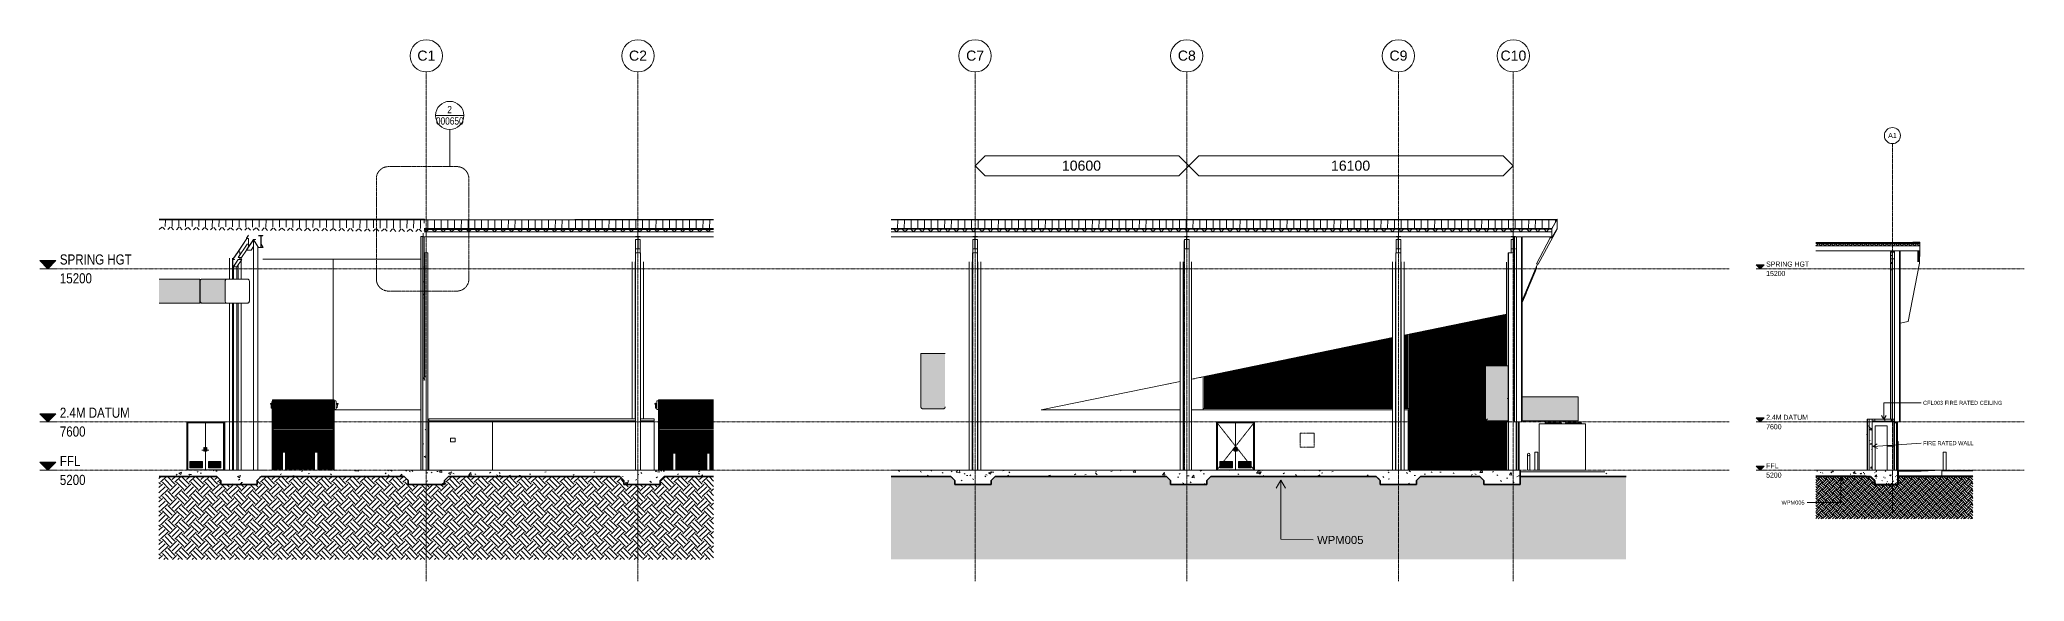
# Model space of a CAD drawing. Header units: millimetres. Extents: x 900982 to 1200730, y -305 to 27743.
# Drawn here: x 1090433 to 1188885, y -305 to 26561 of the extents above; entities that cross this region are included whole.
import ezdxf

# ---------------------------------------------------------------- set-up
doc = ezdxf.new("R2010")
doc.units = ezdxf.units.MM
for name, pattern in [('AEC_Center', [24, 12, -4, 4, -4]), ('AEC_Double Dash', [39, 15, -4, 6, -4, 6, -4]), ('Dash Small', [9, 3, -1.5, 3, -1.5]), ('Grid Line', [21, 12, -3, 3, -3]), ('Hidden', [6, 4, -2])]:
    doc.linetypes.add(name, pattern=pattern)
for name, color, linetype, lineweight in [('A-ANNO-NOTE', 131, 'Continuous', 5), ('A-ANNO-SYMB', 150, 'Continuous', 5), ('A-CLNG', 13, 'Continuous', 5), ('A-CLNG-PATT', 13, 'Continuous', 15), ('A-DETL', 90, 'Continuous', 18), ('A-DETL-GENF', 92, 'Continuous', 5), ('A-DOOR', 31, 'Continuous', 5), ('A-DOOR-FRAM', 31, 'Continuous', 5), ('A-FLOR', 192, 'Continuous', 5), ('A-FLOR-LEVL', 51, 'Continuous', 5), ('A-FLOR-PATT', 8, 'Continuous', 15), ('A-GENM', 13, 'Continuous', 5), ('A-GLAZ-CURT', 52, 'Continuous', 5), ('A-GLAZ-CWMG', 51, 'Continuous', 5), ('A-ROOF', 132, 'Continuous', 5), ('A-ROOF-PATT', 132, 'Continuous', 15), ('A-SIGN', 13, 'Continuous', 5), ('A-WALL', 113, 'Continuous', 5), ('A-WALL-PATT', 111, 'Continuous', 13), ('E-ELEC-EQPM', 71, 'Continuous', 5), ('F-FIRE', 13, 'Continuous', 5), ('G-ANNO-TEXT', 231, 'Continuous', 5), ('P-SANR-FIXT', 6, 'Continuous', 5), ('P-SANR-FIXT-HDLN', 131, 'Hidden', 5), ('Q-SPCQ', 91, 'Continuous', 5), ('S-BEAM', 12, 'Continuous', 5), ('S-COLS', 52, 'Continuous', 5), ('S-GRID', 1, 'Continuous', 5), ('S-GRID-IDEN', 1, 'Continuous', 5)]:
    doc.layers.add(name, color=color, linetype=linetype, lineweight=lineweight)
doc.styles.add('Arial', font='arial.ttf', dxfattribs={"height": 500})
doc.styles.add('Arial Narrow', font='ARIALN.TTF', dxfattribs={"height": 500})
doc.styles.add('Arial Narrow_1', font='ARIALN.TTF', dxfattribs={"height": 360})
doc.styles.add('Arial Narrow_2', font='ARIALN.TTF', dxfattribs={"height": 250})
doc.styles.add('Arial_1', font='arial.ttf', dxfattribs={"height": 400})
doc.styles.add('Arial_2', font='arial.ttf', dxfattribs={"height": 250})
doc.styles.add('Arial_3', font='arial.ttf', dxfattribs={"height": 200})
pattern_1 = [(45.00347, (1073539.08, 9820.3), (-212.1449, 212.1192), []), (135.003, (1073539.08, 9820.3), (-212.1209, -212.1431), [])]
pattern_2 = [(89.546, (2304716.66, -373755.56), (-332.99944, 0.00159), [])]
pattern_3 = [(0, (1073539.08, 9820.3), (812.8, 203.2), [67.056, -542.544, 67.056, -3793.744]), (0, (1073539.08, 9820.3), (812.8, 203.2), [-676.656, -542.544, 67.056, -1152.144, -2032]), (0, (1073539.08, 9820.3), (812.8, 203.2), [-2438.4, 67.056, -542.544, 67.056, -1355.344]), (0, (1073539.08, 9820.3), (812.8, 203.2), [-3115.056, -339.344, 67.056, -948.944]), (120, (1073843.88, 9921.9), (-582.37636, 602.30545), [67.056, -542.544, 67.056, -3793.744]), (120, (1073843.88, 9921.9), (-582.37636, 602.30545), [-676.656, -542.544, 67.056, -1152.144, -2032]), (120, (1073843.88, 9921.9), (-582.37636, 602.30545), [-2438.4, 67.056, -542.544, 67.056, -1355.344]), (120, (1073843.88, 9921.9), (-582.37636, 602.30545), [-3115.056, -339.344, 67.056, -948.944]), (240, (1073945.48, 10328.3), (-230.42364, -805.50545), [67.056, -542.544, 67.056, -3793.744]), (240, (1073945.48, 10328.3), (-230.42364, -805.50545), [-676.656, -542.544, 67.056, -1152.144, -2032]), (240, (1073945.48, 10328.3), (-230.42364, -805.50545), [-2438.4, 67.056, -542.544, 67.056, -1355.344]), (240, (1073945.48, 10328.3), (-230.42364, -805.50545), [-3115.056, -339.344, 67.056, -948.944])]
pattern_4 = [(50, (1073539.1, 9820.3), (1457.472, -127.512), [152.4, -1676.4]), (355, (1073539.1, 9820.3), (-281.942, 1528.454), [121.92, -1341.12]), (100.451, (1073660.5, 9809.7), (1175.541, 1400.933), [129.52, -1424.72]), (46.184, (1073539, 10226.7), (2168.632, -336.342), [228.6, -2514.6]), (96.636, (1073719.8, 10198.7), (1899.22, 1979.42), [194.28, -2137.08]), (351.184, (1073539, 10226.7), (1899.24, 1979.4), [182.88, -2011.68]), (21, (1073742.3, 10125.1), (1212.915, -818.121), [152.4, -1676.4]), (326, (1073742.3, 10125.1), (494.417, 1473.504), [121.92, -1341.12]), (71.451, (1073843.4, 10056.9), (1707.337, 655.37), [129.52, -1424.72]), (37.5, (1073539.1, 9820.3), (24.7094, 676.4402), [67.056, -1257.808, 67.056, -2640.584]), (37.5, (1073539.1, 9820.3), (24.7094, 676.4402), [-1391.92, -1294.384, 67.056, -1279.144]), (7.5, (1073539.1, 9820.3), (534.558, 801.444), [67.056, -709.168, 67.056, -1227.328, -513.08]), (7.5, (1073539.1, 9820.3), (534.558, 801.444), [-2070.608, 67.056, -446.024]), (327.5, (1073085.94, 9820.3), (1084.7275, -45.8312), [67.056, -440.944, 67.056, -3621.024]), (327.5, (1073085.94, 9820.3), (1084.7275, -45.8312), [-575.056, -1517.904, 67.056, -2036.064]), (317.5, (1072882.7, 9820.3), (1185.035, 203.414), [67.056, -593.344, 67.056, -985.52, -1493.52]), (317.5, (1072882.7, 9820.3), (1185.035, 203.414), [-1712.976, 67.056, -1426.464])]
pattern_5 = [(135, (1073539.1, 9908.7), (-707.1068, 6e-14), [500, -500]), (135, (1073671.66, 10041.27), (-707.1068, 6e-14), [500, -500]), (135, (1073804.24, 10173.85), (-707.1068, 6e-14), [500, -500]), (45, (1073539.1, 9820.3), (0, 707.1068), [500, -500]), (45, (1073671.66, 9687.7), (0, 707.1068), [500, -500]), (45, (1073804.24, 9555.13), (0, 707.1068), [500, -500])]
pattern_6 = [(50, (1184190.9, 8812.7), (728.737, -63.756), [76.2, -838.2]), (355, (1184190.9, 8812.7), (-140.97, 764.23), [60.96, -670.56]), (100.451, (1184251.6, 8807.4), (587.77, 700.47), [64.76, -712.36]), (46.184, (1184190.9, 9015.9), (1084.32, -168.17), [114.3, -1257.3]), (96.636, (1184281.2, 9001.9), (949.61, 989.71), [97.14, -1068.54]), (351.184, (1184190.9, 9015.9), (949.62, 989.7), [91.44, -1005.84]), (21, (1184292.5, 8965.1), (606.46, -409.06), [76.2, -838.2]), (326, (1184292.5, 8965.1), (247.21, 736.75), [60.96, -670.56]), (71.451, (1184343, 8931), (853.67, 327.685), [64.76, -712.36]), (37.5, (1184190.88, 8812.7), (12.355, 338.22), [33.528, -628.904, 33.528, -647.192, -673.1]), (37.5, (1184190.88, 8812.7), (12.355, 338.22), [-1343.152, 33.528, -639.572]), (7.5, (1184190.88, 8812.7), (267.279, 400.722), [33.528, -354.584, 33.528, -613.664, -256.54]), (7.5, (1184190.88, 8812.7), (267.279, 400.722), [-1035.304, 33.528, -223.012]), (327.5, (1183964.3, 8812.7), (542.363, -22.915), [33.528, -220.472, 33.528, -1810.512]), (327.5, (1183964.3, 8812.7), (542.363, -22.915), [-287.528, -758.952, 33.528, -1018.032]), (317.5, (1183862.7, 8812.7), (592.517, 101.707), [33.528, -296.672, 33.528, -492.76, -746.76]), (317.5, (1183862.7, 8812.7), (592.517, 101.707), [-856.49, 33.53, -713.23])]
pattern_7 = [(0, (1184190.88, 8812.7), (406.4, 101.6), [33.528, -271.272, 33.528, -271.272, -1625.6]), (0, (1184190.88, 8812.7), (406.4, 101.6), [-609.6, 33.528, -576.072, 33.528, -271.272, -711.2]), (0, (1184190.88, 8812.7), (406.4, 101.6), [-1524, 33.528, -169.672, 33.528, -474.472]), (120, (1184343.28, 8863.5), (-291.1882, 301.1527), [33.528, -271.272, 33.528, -271.272, -1625.6]), (120, (1184343.28, 8863.5), (-291.1882, 301.1527), [-609.6, 33.528, -576.072, 33.528, -271.272, -711.2]), (120, (1184343.28, 8863.5), (-291.1882, 301.1527), [-1524, 33.528, -169.672, 33.528, -474.472]), (240, (1184394.08, 9066.7), (-115.2118, -402.7527), [33.528, -271.272, 33.528, -1896.872]), (240, (1184394.08, 9066.7), (-115.2118, -402.7527), [-338.328, -271.272, 33.528, -576.072, -1016]), (240, (1184394.08, 9066.7), (-115.2118, -402.7527), [-1219.2, 33.528, -271.272, 33.528, -677.672]), (240, (1184394.08, 9066.7), (-115.2118, -402.7527), [-1557.528, -169.672, 33.528, -474.472])]

msp = doc.modelspace()

# ---------------------------------------------------------------- texts
at = {"layer": 'A-ANNO-NOTE', "char_height": 500, "width": 2324.89, "attachment_point": 1, "style": 'Arial'}
for s, insert in [('10600', (1141142, 20563)), ('16100', (1154492, 20563))]:
    msp.add_mtext(s, dxfattribs=dict(at, insert=insert))
at = {"layer": 'A-ANNO-SYMB', "char_height": 360, "attachment_point": 1, "style": 'Arial Narrow_1'}
for s, insert, width in [('000650', (1110090, 22711), 1635.44), ('2', (1110652, 23274), 272.57)]:
    msp.add_mtext(s, dxfattribs=dict(at, insert=insert, width=width))
at = {"layer": 'A-FLOR-LEVL', "attachment_point": 1}
for s, insert, char_height, width, style in [('SPRING HGT', (1091433, 15909), 500, 4329.11, 'Arial Narrow'), ('15200', (1091433, 14975), 500, 1924.05, 'Arial Narrow'), ('SPRING HGT', (1176079, 15555), 250, 2164.56, 'Arial Narrow_2'), ('15200', (1176079, 15088), 250, 962.02, 'Arial Narrow_2'), ('2.4M DATUM', (1091433, 8309), 500, 4200.84, 'Arial Narrow'), ('2.4M DATUM', (1176079, 7955), 250, 2100.42, 'Arial Narrow_2'), ('7600', (1091433, 7375), 500, 1539.24, 'Arial Narrow'), ('7600', (1176079, 7488), 250, 769.62, 'Arial Narrow_2'), ('FFL', (1091433, 5909), 500, 1250.63, 'Arial Narrow'), ('5200', (1091433, 4975), 500, 1539.24, 'Arial Narrow'), ('5200', (1176079, 5088), 250, 769.62, 'Arial Narrow_2'), ('FFL', (1176079, 5555), 250, 625.32, 'Arial Narrow_2')]:
    msp.add_mtext(s, dxfattribs=dict(at, insert=insert, char_height=char_height, width=width, style=style))
at = {"layer": 'G-ANNO-TEXT', "color": 7, "attachment_point": 1}
for s, insert, char_height, width, style in [('CFL003 FIRE RATED CEILING', (1183863, 8648), 200, 4850.21, 'Arial_3'), ('FIRE RATED WALL', (1183863, 6648), 200, 3102.53, 'Arial_3'), ('WPM005', (1176837, 3702), 200, 1427, 'Arial_3'), ('WPM005', (1153804, 1946), 400, 2854.01, 'Arial_1')]:
    msp.add_mtext(s, dxfattribs=dict(at, insert=insert, char_height=char_height, width=width, style=style))
at = {"layer": 'S-GRID-IDEN', "attachment_point": 1}
for s, insert, char_height, width, style in [('C1', (1109168, 26021), 500, 1074.26, 'Arial'), ('C2', (1119668, 26021), 500, 1074.26, 'Arial'), ('C7', (1136392, 26021), 500, 1074.26, 'Arial'), ('C8', (1146892, 26021), 500, 1074.26, 'Arial'), ('C9', (1157392, 26021), 500, 1074.26, 'Arial'), ('C10', (1162900, 26021), 500, 1539.24, 'Arial'), ('A1', (1182130, 21935), 250, 513.08, 'Arial_2')]:
    msp.add_mtext(s, dxfattribs=dict(at, insert=insert, char_height=char_height, width=width, style=style))

# ---------------------------------------------------------------- blocks, each defined once
blk = doc.blocks.new('SHS-Square Hollow Section-Column - 250x250xSHS-1478536-SECTION - GRIDS 2B')
at = {"layer": 'S-COLS', "linetype": 'Hidden'}
for p, q in [((-1602688, 5202), (-1602688, 15990)), ((-1602448, 15990), (-1602448, 5202))]:
    blk.add_line(p, q, dxfattribs=at)
blk = doc.blocks.new('SHS-Square Hollow Section-Column - 250x250xSHS-2929213-SECTION - GRIDS 2B')
at = {"layer": 'S-COLS', "linetype": 'Hidden'}
for p, q in [((-1592188, 5202), (-1592188, 16600)), ((-1591948, 16600), (-1591948, 5202))]:
    blk.add_line(p, q, dxfattribs=at)
blk = doc.blocks.new('Hydrant_double9 - Hydrant_double-1019449-SECTION - GRIDS 2B')
at = {"layer": 'F-FIRE'}
for p, q in [((-1575170, 5996), (-1575170, 5200)), ((-1575050, 5200), (-1575050, 5996)), ((-1575170, 5200), (-1575110, 5200)), ((-1575110, 5200), (-1575050, 5200))]:
    blk.add_line(p, q, dxfattribs=at)
for start, end in [(0, 180), (180, 0)]:
    blk.add_arc((-1575110, 5986), 60, start, end, dxfattribs=at)
blk = doc.blocks.new('Structural Framing 14 - Structural Framing 1-1145661-SECTION - GRIDS 2B')
at = {"layer": 'S-BEAM', "lineweight": 13}
for p, q in [((-1581453, 16797), (-1581683, 16797)), ((-1581683, 16797), (-1581683, 16787)), ((-1581683, 16787), (-1581573, 16787)), ((-1581573, 16787), (-1581573, 16195)), ((-1581563, 16195), (-1581563, 16787)), ((-1581563, 16787), (-1581453, 16787)), ((-1581453, 16787), (-1581453, 16797)), ((-1581573, 16195), (-1581683, 16195)), ((-1581683, 16195), (-1581683, 16185)), ((-1581683, 16185), (-1581453, 16185)), ((-1581453, 16195), (-1581563, 16195)), ((-1581453, 16185), (-1581453, 16195))]:
    blk.add_line(p, q, dxfattribs=at)
at = {"layer": 'S-BEAM'}
for p, q in [((-1581683, 16648), (-1581573, 16648)), ((-1581683, 16648), (-1581683, 16195)), ((-1581683, 16185), (-1581683, 15990)), ((-1581563, 16648), (-1581453, 16648)), ((-1581453, 16195), (-1581453, 16648)), ((-1581453, 15990), (-1581453, 16185))]:
    blk.add_line(p, q, dxfattribs=at)
blk = doc.blocks.new('Structural Framing 19 - Structural Framing 1-1145889-SECTION - GRIDS 2B')
at = {"layer": 'S-BEAM', "lineweight": 13}
for p, q in [((-1575753, 16798), (-1575983, 16798)), ((-1575983, 16798), (-1575983, 16787)), ((-1575983, 16787), (-1575873, 16787)), ((-1575873, 16787), (-1575873, 16195)), ((-1575863, 16195), (-1575863, 16787)), ((-1575863, 16787), (-1575794, 16787)), ((-1575753, 16793), (-1575753, 16798)), ((-1575873, 16195), (-1575983, 16195)), ((-1575983, 16195), (-1575983, 16185)), ((-1575983, 16185), (-1575753, 16185)), ((-1575753, 16195), (-1575863, 16195)), ((-1575753, 16185), (-1575753, 16195))]:
    blk.add_line(p, q, dxfattribs=at)
at = {"layer": 'S-BEAM'}
for p, q in [((-1575983, 16647), (-1575873, 16647)), ((-1575983, 16647), (-1575983, 16195)), ((-1575983, 16185), (-1575983, 15990)), ((-1575863, 16647), (-1575822, 16647))]:
    blk.add_line(p, q, dxfattribs=at)
blk = doc.blocks.new('Mechanical - Condensers - Mechanical - Condensers-1249279-SECTION - GRIDS 2B')
at = {"layer": 'A-GENM'}
for points in [[(-1605155, 8250), (-1605155, 10990), (-1605255, 10990), (-1605255, 8350), (-1605251, 8324), (-1605241, 8300), (-1605225, 8279), (-1605205, 8263), (-1605181, 8253)], [(-1605155, 8250), (-1604155, 8250), (-1604155, 10990), (-1605155, 10990), (-1605155, 9120)], [(-1604155, 8250), (-1604129, 8253), (-1604105, 8263), (-1604084, 8279), (-1604068, 8300), (-1604058, 8324), (-1604055, 8350), (-1604055, 10990), (-1604155, 10990), (-1604155, 9120)], [(-1577255, 7650), (-1577155, 7750), (-1577155, 10390), (-1577255, 10390), (-1577255, 7730)], [(-1576155, 8750), (-1576121, 8784), (-1576121, 10390), (-1576155, 10390), (-1576155, 8773)]]:
    blk.add_hatch(color=256, dxfattribs=at).paths.add_polyline_path(points)
h = blk.add_hatch(color=256, dxfattribs=at)
h.paths.add_polyline_path([(-1577155, 7750), (-1576121, 7750), (-1576121, 8750), (-1576155, 8750), (-1576155, 10390), (-1577155, 10390), (-1577155, 8425)])
h.paths.add_polyline_path([(-1575399, 7750), (-1572655, 7750), (-1572655, 8750), (-1575424, 8750), (-1575424, 7750)])
h = blk.add_hatch(color=256, dxfattribs=at)
h.paths.add_polyline_path([(-1572655, 8750), (-1572655, 8850), (-1575424, 8849), (-1575424, 8750), (-1574829, 8750)])
h.paths.add_polyline_path([(-1576121, 8750), (-1576121, 8784), (-1576155, 8750), (-1576129, 8750)])
h = blk.add_hatch(color=256, dxfattribs=at)
h.paths.add_polyline_path([(-1576254, 7650), (-1576121, 7650), (-1576121, 7750), (-1577155, 7750), (-1577255, 7650), (-1576539, 7650)])
h.paths.add_polyline_path([(-1575399, 7650), (-1572655, 7650), (-1572655, 7750), (-1575424, 7750), (-1575424, 7650)])
for p, q in [((-1605255, 10990), (-1605255, 8350)), ((-1605155, 10990), (-1605255, 10990)), ((-1605155, 10990), (-1604155, 10990)), ((-1604055, 10990), (-1604155, 10990)), ((-1577255, 10390), (-1577255, 7650)), ((-1577155, 10390), (-1577255, 10390)), ((-1576155, 10390), (-1577155, 10390)), ((-1576121, 10390), (-1576155, 10390)), ((-1604155, 8250), (-1605155, 8250)), ((-1572655, 8850), (-1575424, 8850)), ((-1572655, 8750), (-1572655, 8850)), ((-1572655, 8750), (-1572655, 7750)), ((-1577255, 7650), (-1576121, 7650)), ((-1575424, 7650), (-1572655, 7650)), ((-1574589, 7500), (-1572289, 7500)), ((-1574589, 5200), (-1574589, 7500)), ((-1574282, 7550), (-1574282, 7500)), ((-1574282, 7550), (-1574282, 7500)), ((-1574012, 7550), (-1574282, 7550)), ((-1574282, 7550), (-1574282, 7500)), ((-1574282, 7550), (-1574282, 7500)), ((-1573482, 7550), (-1574012, 7550)), ((-1573482, 7500), (-1573482, 7550)), ((-1573482, 7500), (-1573482, 7550)), ((-1573482, 7500), (-1573482, 7550)), ((-1573482, 7500), (-1573482, 7550)), ((-1573282, 7550), (-1573282, 7500)), ((-1573282, 7550), (-1573282, 7500)), ((-1573012, 7550), (-1573282, 7550)), ((-1573282, 7550), (-1573282, 7500)), ((-1573282, 7550), (-1573282, 7500)), ((-1572482, 7550), (-1573012, 7550)), ((-1572655, 7650), (-1572655, 7750)), ((-1572482, 7500), (-1572482, 7550)), ((-1572482, 7500), (-1572482, 7550)), ((-1572482, 7500), (-1572482, 7550)), ((-1572482, 7500), (-1572482, 7550)), ((-1572289, 7500), (-1572289, 5200)), ((-1572289, 5200), (-1574589, 5200))]:
    blk.add_line(p, q, dxfattribs=at)
for points, knots in [([(-1605155, 8250), (-1605163, 8250), (-1605176, 8252), (-1605193, 8257), (-1605205, 8263), (-1605214, 8269), (-1605221, 8275), (-1605225, 8279), (-1605230, 8284), (-1605235, 8291), (-1605240, 8298), (-1605244, 8306), (-1605248, 8314), (-1605252, 8324), (-1605254, 8337), (-1605255, 8346), (-1605255, 8350)], [0, 0, 0, 0, 0.166667, 0.25, 0.333333, 0.416667, 0.458333, 0.5, 0.541667, 0.583333, 0.666667, 0.708333, 0.75, 0.833333, 0.916667, 1, 1, 1, 1]), ([(-1604055, 8350), (-1604055, 8346), (-1604055, 8337), (-1604058, 8324), (-1604061, 8314), (-1604065, 8306), (-1604068, 8300), (-1604071, 8294), (-1604075, 8289), (-1604079, 8284), (-1604084, 8279), (-1604089, 8275), (-1604095, 8269), (-1604104, 8263), (-1604116, 8257), (-1604133, 8252), (-1604146, 8250), (-1604155, 8250)], [0, 0, 0, 0, 0.083333, 0.166667, 0.25, 0.291667, 0.333333, 0.375, 0.416667, 0.458333, 0.5, 0.541667, 0.583333, 0.666667, 0.75, 0.833333, 1, 1, 1, 1]), ([(-1576121, 8784), (-1576124, 8781), (-1576131, 8775), (-1576142, 8763), (-1576151, 8754), (-1576155, 8750)], [0.7779607, 0.7779607, 0.7779607, 0.7779607, 0.8333333, 0.9166667, 1, 1, 1, 1]), ([(-1577155, 7750), (-1577160, 7746), (-1577168, 7737), (-1577181, 7724), (-1577191, 7714), (-1577199, 7706), (-1577205, 7700), (-1577211, 7694), (-1577216, 7689), (-1577221, 7684), (-1577226, 7679), (-1577230, 7675), (-1577236, 7669), (-1577242, 7663), (-1577248, 7657), (-1577253, 7652), (-1577255, 7650), (-1577255, 7650)], [0, 0, 0, 0, 0.083333, 0.166667, 0.25, 0.291667, 0.333333, 0.375, 0.416667, 0.458333, 0.5, 0.541667, 0.583333, 0.666667, 0.75, 0.833333, 1, 1, 1, 1])]:
    blk.add_open_spline(points, degree=3, knots=knots, dxfattribs=at)
blk = doc.blocks.new('Structural Framing 23 - Structural Framing 1-1264781-SECTION - GRIDS 2B')
at = {"layer": 'S-BEAM', "lineweight": 13}
for p, q in [((-1602453, 16797), (-1602683, 16797)), ((-1602683, 16797), (-1602683, 16787)), ((-1602683, 16787), (-1602573, 16787)), ((-1602573, 16787), (-1602573, 16195)), ((-1602563, 16195), (-1602563, 16787)), ((-1602563, 16787), (-1602453, 16787)), ((-1602453, 16787), (-1602453, 16797)), ((-1602573, 16195), (-1602683, 16195)), ((-1602683, 16195), (-1602683, 16185)), ((-1602683, 16185), (-1602453, 16185)), ((-1602453, 16195), (-1602563, 16195)), ((-1602453, 16185), (-1602453, 16195))]:
    blk.add_line(p, q, dxfattribs=at)
at = {"layer": 'S-BEAM'}
for p, q in [((-1602683, 16648), (-1602573, 16648)), ((-1602683, 16648), (-1602683, 16195)), ((-1602683, 16185), (-1602683, 15990)), ((-1602563, 16648), (-1602453, 16648)), ((-1602453, 16195), (-1602453, 16648)), ((-1602453, 15990), (-1602453, 16185))]:
    blk.add_line(p, q, dxfattribs=at)
blk = doc.blocks.new('Structural Framing 24 - Structural Framing 1-1264814-SECTION - GRIDS 2B')
at = {"layer": 'S-BEAM', "lineweight": 13}
for p, q in [((-1591953, 16797), (-1592183, 16797)), ((-1592183, 16797), (-1592183, 16787)), ((-1592183, 16787), (-1592073, 16787)), ((-1592073, 16787), (-1592073, 16195)), ((-1592063, 16195), (-1592063, 16787)), ((-1592063, 16787), (-1591953, 16787)), ((-1591953, 16787), (-1591953, 16797)), ((-1592073, 16195), (-1592183, 16195)), ((-1592183, 16195), (-1592183, 16185)), ((-1592183, 16185), (-1591953, 16185)), ((-1591953, 16195), (-1592063, 16195)), ((-1591953, 16185), (-1591953, 16195))]:
    blk.add_line(p, q, dxfattribs=at)
at = {"layer": 'S-BEAM'}
for p, q in [((-1592183, 16648), (-1592073, 16648)), ((-1592183, 16648), (-1592183, 16195)), ((-1592063, 16648), (-1591953, 16648)), ((-1591953, 16195), (-1591953, 16648))]:
    blk.add_line(p, q, dxfattribs=at)
blk = doc.blocks.new('Downpipe - Straight - 01 - 150D-1493271-SECTION - GRIDS 2B')
at = {"layer": 'P-SANR-FIXT'}
for p, q in [((-1602439, 15546), (-1602439, 5202)), ((-1602289, 5202), (-1602289, 15546))]:
    blk.add_line(p, q, dxfattribs=at)
blk = doc.blocks.new('Downpipe - Straight - 01 - 150D-V123-SECTION - GRIDS 2B')
at = {"layer": 'P-SANR-FIXT'}
for p, q in [((-1576202, 15527), (-1576202, 10390)), ((-1576202, 7650), (-1576202, 5202))]:
    blk.add_line(p, q, dxfattribs=at)
blk = doc.blocks.new('Downpipe - Straight - 01 - 150D-V124-SECTION - GRIDS 2B')
at = {"layer": 'P-SANR-FIXT'}
blk.add_line((-1591829, 5202), (-1591829, 15546), dxfattribs=at)
blk = doc.blocks.new('Downpipe - Straight - 01 - 150D-V125-SECTION - GRIDS 2B')
at = {"layer": 'P-SANR-FIXT'}
for p, q in [((-1581439, 15546), (-1581439, 5202)), ((-1581289, 5202), (-1581289, 15546))]:
    blk.add_line(p, q, dxfattribs=at)
blk = doc.blocks.new('Plumbing_FHR_AAA - 500mm Dia x 240mm D-1557692-SECTION - GRIDS 2B')
at = {"layer": 'P-SANR-FIXT-HDLN'}
for p, q in [((-1586442, 7050), (-1585742, 7050)), ((-1586442, 6350), (-1586442, 7050)), ((-1585742, 7050), (-1585742, 6350)), ((-1585742, 6350), (-1586442, 6350))]:
    blk.add_line(p, q, dxfattribs=at)
blk = doc.blocks.new('Ridge Capping - Ridge Capping-1882401-SECTION - GRIDS 2B')
at = {"layer": 'A-ROOF'}
for p, q in [((-1573701, 17651), (-1606735, 17650)), ((-1606735, 17624), (-1573701, 17625)), ((-1606735, 17621), (-1573716, 17622)), ((-1573716, 17622), (-1573701, 17622)), ((-1573701, 17651), (-1573701, 17625)), ((-1573701, 17625), (-1573701, 17651)), ((-1573701, 17634), (-1573701, 17625)), ((-1573701, 17625), (-1573701, 17622))]:
    blk.add_line(p, q, dxfattribs=at)
blk = doc.blocks.new('Roof Gutters3 - Roof Gutters-1885272-SECTION - GRIDS 2B')
at = {"layer": 'A-ROOF'}
for p, q in [((-1574628, 15424), (-1573698, 17166)), ((-1574053, 16731), (-1574023, 16784)), ((-1573708, 17622), (-1573952, 17187)), ((-1573701, 17172), (-1573950, 16729)), ((-1573701, 17172), (-1573698, 17166)), ((-1573698, 17166), (-1573698, 17620)), ((-1574036, 16728), (-1574725, 15438)), ((-1574725, 15435), (-1574035, 16728)), ((-1574628, 15424), (-1574681, 15424))]:
    blk.add_line(p, q, dxfattribs=at)
at = {"layer": 'A-ROOF', "lineweight": 15}
for p, q in [((-1574261, 17189), (-1574288, 17181)), ((-1574288, 17181), (-1574278, 17181)), ((-1574278, 17181), (-1574261, 17186)), ((-1573952, 17187), (-1574261, 17189)), ((-1574261, 17186), (-1573955, 17184)), ((-1573955, 17184), (-1573953, 16732)), ((-1573950, 16729), (-1573952, 17187)), ((-1573953, 16732), (-1574053, 16731)), ((-1574053, 16731), (-1574053, 16728)), ((-1574053, 16728), (-1573950, 16729))]:
    blk.add_line(p, q, dxfattribs=at)
blk = doc.blocks.new('X_Door-Panel-Hinge-Standard - Standard-958284-SECTION - GRIDS 2B')
at = {"layer": 'A-DOOR', "linetype": 'Dash Small'}
for p, q in [((-1589649, 6395), (-1590546, 7536)), ((-1590546, 5254), (-1589807, 6194)), ((-1589797, 6207), (-1589722, 6302)), ((-1589696, 6335), (-1589649, 6395))]:
    blk.add_line(p, q, dxfattribs=at)
at = {"layer": 'A-DOOR'}
for p, q in [((-1589649, 7555), (-1589649, 5225)), ((-1589649, 5225), (-1590546, 5225)), ((-1590417, 5643), (-1590419, 5645)), ((-1590419, 5645), (-1590419, 5325)), ((-1589799, 5645), (-1590419, 5645)), ((-1590417, 5327), (-1590419, 5325)), ((-1590419, 5325), (-1589799, 5325)), ((-1590417, 5327), (-1590417, 5643)), ((-1589801, 5643), (-1590417, 5643)), ((-1589801, 5327), (-1590417, 5327)), ((-1590397, 5623), (-1590397, 5347)), ((-1589821, 5623), (-1590397, 5623)), ((-1590397, 5347), (-1589821, 5347)), ((-1590395, 5601), (-1590395, 5623)), ((-1590395, 5598), (-1590395, 5601)), ((-1589823, 5601), (-1590395, 5601)), ((-1590395, 5576), (-1590395, 5598)), ((-1589823, 5598), (-1590395, 5598)), ((-1590395, 5573), (-1590395, 5576)), ((-1589823, 5576), (-1590395, 5576)), ((-1589823, 5573), (-1590395, 5573)), ((-1590395, 5551), (-1590395, 5573)), ((-1590395, 5548), (-1590395, 5551)), ((-1589823, 5551), (-1590395, 5551)), ((-1589823, 5548), (-1590395, 5548)), ((-1590395, 5525), (-1590395, 5548)), ((-1590395, 5522), (-1590395, 5525)), ((-1589823, 5525), (-1590395, 5525)), ((-1589823, 5522), (-1590395, 5522)), ((-1590395, 5500), (-1590395, 5522)), ((-1590395, 5497), (-1590395, 5500)), ((-1589823, 5500), (-1590395, 5500)), ((-1589823, 5497), (-1590395, 5497)), ((-1590395, 5475), (-1590395, 5497)), ((-1590395, 5472), (-1590395, 5475)), ((-1589823, 5475), (-1590395, 5475)), ((-1589823, 5472), (-1590395, 5472)), ((-1590395, 5450), (-1590395, 5472)), ((-1590395, 5447), (-1590395, 5450)), ((-1589823, 5450), (-1590395, 5450)), ((-1589823, 5447), (-1590395, 5447)), ((-1590395, 5425), (-1590395, 5447)), ((-1590395, 5422), (-1590395, 5425)), ((-1589823, 5425), (-1590395, 5425)), ((-1589823, 5422), (-1590395, 5422)), ((-1590395, 5399), (-1590395, 5422)), ((-1590395, 5396), (-1590395, 5399)), ((-1589823, 5399), (-1590395, 5399)), ((-1589823, 5396), (-1590395, 5396)), ((-1590395, 5374), (-1590395, 5396)), ((-1590395, 5371), (-1590395, 5374)), ((-1589823, 5374), (-1590395, 5374)), ((-1589823, 5371), (-1590395, 5371)), ((-1590395, 5349), (-1590395, 5371)), ((-1589823, 5349), (-1590395, 5349)), ((-1589823, 5623), (-1589823, 5601)), ((-1589823, 5601), (-1589823, 5598)), ((-1589823, 5598), (-1589823, 5576)), ((-1589823, 5576), (-1589823, 5573)), ((-1589823, 5573), (-1589823, 5551)), ((-1589823, 5551), (-1589823, 5548)), ((-1589823, 5548), (-1589823, 5525)), ((-1589823, 5525), (-1589823, 5522)), ((-1589823, 5522), (-1589823, 5500)), ((-1589823, 5500), (-1589823, 5497)), ((-1589823, 5497), (-1589823, 5475)), ((-1589823, 5475), (-1589823, 5472)), ((-1589823, 5472), (-1589823, 5450)), ((-1589823, 5450), (-1589823, 5447)), ((-1589823, 5447), (-1589823, 5425)), ((-1589823, 5425), (-1589823, 5422)), ((-1589823, 5422), (-1589823, 5399)), ((-1589823, 5399), (-1589823, 5396)), ((-1589823, 5396), (-1589823, 5374)), ((-1589823, 5374), (-1589823, 5371)), ((-1589823, 5371), (-1589823, 5349)), ((-1589821, 5347), (-1589821, 5623)), ((-1589799, 5645), (-1589801, 5643)), ((-1589801, 5643), (-1589801, 5327)), ((-1589801, 5327), (-1589799, 5325)), ((-1589799, 5325), (-1589799, 5645))]:
    blk.add_line(p, q, dxfattribs=at)
blk = doc.blocks.new('X_Door-Panel-Hinge-Standard - Standard-958351-SECTION - GRIDS 2B')
at = {"layer": 'A-DOOR'}
for p, q in [((-1589647, 5225), (-1589647, 7555)), ((-1588750, 5225), (-1589647, 5225)), ((-1589495, 5643), (-1589497, 5645)), ((-1589497, 5645), (-1589497, 5325)), ((-1588877, 5645), (-1589497, 5645)), ((-1589497, 5325), (-1589495, 5327)), ((-1589497, 5325), (-1588877, 5325)), ((-1589495, 5327), (-1589495, 5643)), ((-1588879, 5643), (-1589495, 5643)), ((-1588879, 5327), (-1589495, 5327)), ((-1589475, 5623), (-1589475, 5347)), ((-1588899, 5623), (-1589475, 5623)), ((-1589475, 5347), (-1588899, 5347)), ((-1589473, 5601), (-1589473, 5623)), ((-1589473, 5598), (-1589473, 5601)), ((-1588901, 5601), (-1589473, 5601)), ((-1589473, 5576), (-1589473, 5598)), ((-1588901, 5598), (-1589473, 5598)), ((-1589473, 5573), (-1589473, 5576)), ((-1588901, 5576), (-1589473, 5576)), ((-1588901, 5573), (-1589473, 5573)), ((-1589473, 5551), (-1589473, 5573)), ((-1589473, 5548), (-1589473, 5551)), ((-1588901, 5551), (-1589473, 5551)), ((-1588901, 5548), (-1589473, 5548)), ((-1589473, 5525), (-1589473, 5548)), ((-1589473, 5522), (-1589473, 5525)), ((-1588901, 5525), (-1589473, 5525)), ((-1588901, 5522), (-1589473, 5522)), ((-1589473, 5500), (-1589473, 5522)), ((-1589473, 5497), (-1589473, 5500)), ((-1588901, 5500), (-1589473, 5500)), ((-1588901, 5497), (-1589473, 5497)), ((-1589473, 5475), (-1589473, 5497)), ((-1589473, 5472), (-1589473, 5475)), ((-1588901, 5475), (-1589473, 5475)), ((-1588901, 5472), (-1589473, 5472)), ((-1589473, 5450), (-1589473, 5472)), ((-1589473, 5447), (-1589473, 5450)), ((-1588901, 5450), (-1589473, 5450)), ((-1588901, 5447), (-1589473, 5447)), ((-1589473, 5425), (-1589473, 5447)), ((-1589473, 5422), (-1589473, 5425)), ((-1588901, 5425), (-1589473, 5425)), ((-1588901, 5422), (-1589473, 5422)), ((-1589473, 5399), (-1589473, 5422)), ((-1589473, 5396), (-1589473, 5399)), ((-1588901, 5399), (-1589473, 5399)), ((-1588901, 5396), (-1589473, 5396)), ((-1589473, 5374), (-1589473, 5396)), ((-1589473, 5371), (-1589473, 5374)), ((-1588901, 5374), (-1589473, 5374)), ((-1588901, 5371), (-1589473, 5371)), ((-1589473, 5349), (-1589473, 5371)), ((-1588901, 5349), (-1589473, 5349)), ((-1588901, 5623), (-1588901, 5601)), ((-1588901, 5601), (-1588901, 5598)), ((-1588901, 5598), (-1588901, 5576)), ((-1588901, 5576), (-1588901, 5573)), ((-1588901, 5573), (-1588901, 5551)), ((-1588901, 5551), (-1588901, 5548)), ((-1588901, 5548), (-1588901, 5525)), ((-1588901, 5525), (-1588901, 5522)), ((-1588901, 5522), (-1588901, 5500)), ((-1588901, 5500), (-1588901, 5497)), ((-1588901, 5497), (-1588901, 5475)), ((-1588901, 5475), (-1588901, 5472)), ((-1588901, 5472), (-1588901, 5450)), ((-1588901, 5450), (-1588901, 5447)), ((-1588901, 5447), (-1588901, 5425)), ((-1588901, 5425), (-1588901, 5422)), ((-1588901, 5422), (-1588901, 5399)), ((-1588901, 5399), (-1588901, 5396)), ((-1588901, 5396), (-1588901, 5374)), ((-1588901, 5374), (-1588901, 5371)), ((-1588901, 5371), (-1588901, 5349)), ((-1588899, 5347), (-1588899, 5623)), ((-1588877, 5645), (-1588879, 5643)), ((-1588879, 5643), (-1588879, 5327)), ((-1588877, 5325), (-1588879, 5327)), ((-1588877, 5325), (-1588877, 5645))]:
    blk.add_line(p, q, dxfattribs=at)
at = {"layer": 'A-DOOR', "linetype": 'Dash Small'}
for p, q in [((-1589647, 6395), (-1588749, 7536)), ((-1589599, 6335), (-1589647, 6395)), ((-1589499, 6207), (-1589574, 6302)), ((-1588750, 5254), (-1589488, 6194))]:
    blk.add_line(p, q, dxfattribs=at)
blk = doc.blocks.new('X_Door-Frame-Metal - Standard-2852210-SECTION - GRIDS 2B')
at = {"layer": 'A-DOOR-FRAM'}
for p, q in [((-1590591, 7600), (-1590591, 5200)), ((-1588705, 7600), (-1590591, 7600)), ((-1590571, 7580), (-1590571, 5200)), ((-1590571, 7580), (-1588725, 7580)), ((-1590546, 7555), (-1590546, 5200)), ((-1590546, 7555), (-1588750, 7555)), ((-1588750, 7555), (-1588750, 5200)), ((-1588725, 7580), (-1588725, 5200)), ((-1588705, 5200), (-1588705, 7600))]:
    blk.add_line(p, q, dxfattribs=at)
blk = doc.blocks.new('X_Door-Handle-Lockwood 4800 Series Lever - Standard-764996-SECTION - GRIDS 2B')
at = {"layer": 'A-DOOR'}
for p, q in [((-1589736, 6208), (-1589787, 6208)), ((-1589787, 6192), (-1589736, 6192)), ((-1589722, 6334), (-1589722, 6208)), ((-1589722, 6192), (-1589722, 6151)), ((-1589697, 6335), (-1589721, 6335)), ((-1589721, 6150), (-1589697, 6150)), ((-1589719, 6303), (-1589719, 6291)), ((-1589699, 6291), (-1589699, 6303)), ((-1589696, 6151), (-1589696, 6334))]:
    blk.add_line(p, q, dxfattribs=at)
at = {"layer": 'A-DOOR', "flags": 128}
for points in [[(-1589787, 6208), (-1589788, 6208), (-1589789, 6208), (-1589790, 6208), (-1589791, 6208), (-1589792, 6208), (-1589793, 6208), (-1589794, 6208), (-1589795, 6208), (-1589796, 6208), (-1589797, 6208), (-1589798, 6208), (-1589799, 6208), (-1589800, 6208), (-1589801, 6208), (-1589802, 6208), (-1589803, 6208), (-1589804, 6208), (-1589804, 6208), (-1589805, 6208), (-1589806, 6208), (-1589807, 6208), (-1589807, 6208), (-1589808, 6208), (-1589809, 6208), (-1589809, 6208), (-1589810, 6208), (-1589810, 6208), (-1589811, 6208), (-1589811, 6208), (-1589812, 6208), (-1589812, 6208), (-1589813, 6208), (-1589813, 6208), (-1589813, 6208), (-1589813, 6208), (-1589813, 6208), (-1589814, 6208), (-1589814, 6208), (-1589814, 6208)], [(-1589814, 6192), (-1589814, 6192), (-1589814, 6192), (-1589813, 6192), (-1589813, 6192), (-1589813, 6192), (-1589813, 6192), (-1589813, 6192), (-1589812, 6192), (-1589812, 6192), (-1589812, 6192), (-1589811, 6192), (-1589811, 6192), (-1589810, 6192), (-1589810, 6192), (-1589809, 6192), (-1589808, 6192), (-1589808, 6192), (-1589807, 6192), (-1589806, 6192), (-1589805, 6192), (-1589805, 6192), (-1589804, 6192), (-1589803, 6192), (-1589802, 6192), (-1589801, 6192), (-1589800, 6192), (-1589799, 6192), (-1589798, 6192), (-1589797, 6192), (-1589796, 6192), (-1589795, 6192), (-1589794, 6192), (-1589793, 6192), (-1589792, 6192), (-1589791, 6192), (-1589790, 6192), (-1589789, 6192), (-1589788, 6192), (-1589787, 6192), (-1589787, 6192)], [(-1589709, 6208), (-1589709, 6208), (-1589709, 6208), (-1589709, 6208), (-1589709, 6208), (-1589709, 6208), (-1589709, 6208), (-1589710, 6208), (-1589710, 6208), (-1589710, 6208), (-1589711, 6208), (-1589711, 6208), (-1589712, 6208), (-1589712, 6208), (-1589713, 6208), (-1589713, 6208), (-1589714, 6208), (-1589715, 6208), (-1589715, 6208), (-1589716, 6208), (-1589717, 6208), (-1589718, 6208), (-1589718, 6208), (-1589719, 6208), (-1589720, 6208), (-1589721, 6208), (-1589722, 6208), (-1589723, 6208), (-1589724, 6208), (-1589725, 6208), (-1589726, 6208), (-1589727, 6208), (-1589728, 6208), (-1589729, 6208), (-1589730, 6208), (-1589731, 6208), (-1589732, 6208), (-1589733, 6208), (-1589734, 6208), (-1589735, 6208), (-1589736, 6208)], [(-1589736, 6192), (-1589735, 6192), (-1589733, 6192), (-1589732, 6192), (-1589731, 6192), (-1589730, 6192), (-1589729, 6192), (-1589728, 6192), (-1589727, 6192), (-1589726, 6192), (-1589725, 6192), (-1589724, 6192), (-1589723, 6192), (-1589722, 6192), (-1589721, 6192), (-1589720, 6192), (-1589720, 6192), (-1589719, 6192), (-1589718, 6192), (-1589717, 6192), (-1589716, 6192), (-1589716, 6192), (-1589715, 6192), (-1589714, 6192), (-1589714, 6192), (-1589713, 6192), (-1589712, 6192), (-1589712, 6192), (-1589711, 6192), (-1589711, 6192), (-1589710, 6192), (-1589710, 6192), (-1589710, 6192), (-1589709, 6192), (-1589709, 6192), (-1589709, 6192), (-1589709, 6192), (-1589709, 6192), (-1589709, 6192), (-1589709, 6192)], [(-1589709, 6208), (-1589708, 6208), (-1589708, 6208), (-1589708, 6208), (-1589707, 6208), (-1589707, 6208), (-1589707, 6208), (-1589706, 6208), (-1589706, 6208), (-1589706, 6207), (-1589706, 6207), (-1589705, 6207), (-1589705, 6207), (-1589705, 6207), (-1589704, 6207), (-1589704, 6207), (-1589704, 6206), (-1589704, 6206), (-1589703, 6206), (-1589703, 6206), (-1589703, 6206), (-1589703, 6205), (-1589702, 6205), (-1589702, 6205), (-1589702, 6205), (-1589702, 6204), (-1589702, 6204), (-1589702, 6204), (-1589701, 6203), (-1589701, 6203), (-1589701, 6203), (-1589701, 6203), (-1589701, 6202), (-1589701, 6202), (-1589701, 6202), (-1589701, 6201), (-1589701, 6201), (-1589701, 6201), (-1589701, 6200), (-1589701, 6200), (-1589701, 6200)], [(-1589701, 6200), (-1589701, 6200), (-1589701, 6199), (-1589701, 6199), (-1589701, 6199), (-1589701, 6198), (-1589701, 6198), (-1589701, 6198), (-1589701, 6197), (-1589701, 6197), (-1589701, 6197), (-1589701, 6197), (-1589702, 6196), (-1589702, 6196), (-1589702, 6196), (-1589702, 6195), (-1589702, 6195), (-1589702, 6195), (-1589703, 6195), (-1589703, 6194), (-1589703, 6194), (-1589703, 6194), (-1589704, 6194), (-1589704, 6194), (-1589704, 6193), (-1589704, 6193), (-1589705, 6193), (-1589705, 6193), (-1589705, 6193), (-1589705, 6193), (-1589706, 6193), (-1589706, 6192), (-1589706, 6192), (-1589707, 6192), (-1589707, 6192), (-1589707, 6192), (-1589708, 6192), (-1589708, 6192), (-1589708, 6192), (-1589709, 6192), (-1589709, 6192)]]:
    blk.add_lwpolyline(points, dxfattribs=at)
at = {"layer": 'A-DOOR'}
for centre, radius, start, end in [((-1589814, 6200), 8, 90, 270), ((-1589814, 6200), 8, 90, 180), ((-1589814, 6200), 8, 180, 269.99993), ((-1589721, 6334), 1, 90, 180), ((-1589721, 6151), 1, 180, 270), ((-1589709, 6303), 10, 360, 180), ((-1589709, 6291), 10, 180, 0), ((-1589709, 6291), 10, 195, 210), ((-1589709, 6200), 10, 0, 135), ((-1589709, 6200), 10, 225, 0), ((-1589709, 6303), 10, 0, 120), ((-1589709, 6291), 10, 240, 300), ((-1589709, 6200), 8, 90, 120), ((-1589709, 6200), 8, 240, 269.99993), ((-1589709, 6200), 8, 270, 90), ((-1589709, 6200), 8, 360, 89.99993), ((-1589709, 6200), 8, 270, 0), ((-1589709, 6291), 10, 315, 0), ((-1589709, 6303), 10, 0, 15), ((-1589709, 6303), 10, 0, 15), ((-1589697, 6334), 1, 0, 90), ((-1589697, 6151), 1, 270, 0)]:
    blk.add_arc(centre, radius, start, end, dxfattribs=at)
blk = doc.blocks.new('X_Door-Handle-Lockwood 4800 Series Lever - Standard-765406-SECTION - GRIDS 2B')
at = {"layer": 'A-DOOR'}
for p, q in [((-1589600, 6334), (-1589600, 6151)), ((-1589575, 6335), (-1589599, 6335)), ((-1589599, 6150), (-1589575, 6150)), ((-1589597, 6303), (-1589597, 6291)), ((-1589577, 6291), (-1589577, 6303)), ((-1589574, 6208), (-1589574, 6334)), ((-1589574, 6151), (-1589574, 6192)), ((-1589509, 6208), (-1589560, 6208)), ((-1589560, 6192), (-1589509, 6192))]:
    blk.add_line(p, q, dxfattribs=at)
at = {"layer": 'A-DOOR', "flags": 128}
for points in [[(-1589560, 6208), (-1589561, 6208), (-1589562, 6208), (-1589563, 6208), (-1589564, 6208), (-1589565, 6208), (-1589566, 6208), (-1589567, 6208), (-1589568, 6208), (-1589569, 6208), (-1589570, 6208), (-1589571, 6208), (-1589572, 6208), (-1589573, 6208), (-1589574, 6208), (-1589575, 6208), (-1589576, 6208), (-1589577, 6208), (-1589577, 6208), (-1589578, 6208), (-1589579, 6208), (-1589580, 6208), (-1589580, 6208), (-1589581, 6208), (-1589582, 6208), (-1589582, 6208), (-1589583, 6208), (-1589583, 6208), (-1589584, 6208), (-1589584, 6208), (-1589585, 6208), (-1589585, 6208), (-1589586, 6208), (-1589586, 6208), (-1589586, 6208), (-1589586, 6208), (-1589586, 6208), (-1589587, 6208), (-1589587, 6208), (-1589587, 6208)], [(-1589587, 6192), (-1589587, 6192), (-1589587, 6192), (-1589586, 6192), (-1589586, 6192), (-1589586, 6192), (-1589586, 6192), (-1589586, 6192), (-1589585, 6192), (-1589585, 6192), (-1589585, 6192), (-1589584, 6192), (-1589584, 6192), (-1589583, 6192), (-1589583, 6192), (-1589582, 6192), (-1589581, 6192), (-1589581, 6192), (-1589580, 6192), (-1589579, 6192), (-1589578, 6192), (-1589578, 6192), (-1589577, 6192), (-1589576, 6192), (-1589575, 6192), (-1589574, 6192), (-1589573, 6192), (-1589572, 6192), (-1589571, 6192), (-1589570, 6192), (-1589569, 6192), (-1589568, 6192), (-1589567, 6192), (-1589566, 6192), (-1589565, 6192), (-1589564, 6192), (-1589563, 6192), (-1589562, 6192), (-1589561, 6192), (-1589560, 6192), (-1589560, 6192)], [(-1589482, 6208), (-1589482, 6208), (-1589482, 6208), (-1589482, 6208), (-1589482, 6208), (-1589482, 6208), (-1589482, 6208), (-1589483, 6208), (-1589483, 6208), (-1589483, 6208), (-1589484, 6208), (-1589484, 6208), (-1589485, 6208), (-1589485, 6208), (-1589486, 6208), (-1589486, 6208), (-1589487, 6208), (-1589488, 6208), (-1589488, 6208), (-1589489, 6208), (-1589490, 6208), (-1589491, 6208), (-1589491, 6208), (-1589492, 6208), (-1589493, 6208), (-1589494, 6208), (-1589495, 6208), (-1589496, 6208), (-1589497, 6208), (-1589498, 6208), (-1589499, 6208), (-1589500, 6208), (-1589501, 6208), (-1589502, 6208), (-1589503, 6208), (-1589504, 6208), (-1589505, 6208), (-1589506, 6208), (-1589507, 6208), (-1589508, 6208), (-1589509, 6208)], [(-1589509, 6192), (-1589508, 6192), (-1589506, 6192), (-1589505, 6192), (-1589504, 6192), (-1589503, 6192), (-1589502, 6192), (-1589501, 6192), (-1589500, 6192), (-1589499, 6192), (-1589498, 6192), (-1589497, 6192), (-1589496, 6192), (-1589495, 6192), (-1589494, 6192), (-1589493, 6192), (-1589493, 6192), (-1589492, 6192), (-1589491, 6192), (-1589490, 6192), (-1589489, 6192), (-1589489, 6192), (-1589488, 6192), (-1589487, 6192), (-1589487, 6192), (-1589486, 6192), (-1589485, 6192), (-1589485, 6192), (-1589484, 6192), (-1589484, 6192), (-1589483, 6192), (-1589483, 6192), (-1589483, 6192), (-1589482, 6192), (-1589482, 6192), (-1589482, 6192), (-1589482, 6192), (-1589482, 6192), (-1589482, 6192), (-1589482, 6192)], [(-1589482, 6208), (-1589481, 6208), (-1589481, 6208), (-1589481, 6208), (-1589480, 6208), (-1589480, 6208), (-1589480, 6208), (-1589479, 6208), (-1589479, 6208), (-1589479, 6207), (-1589479, 6207), (-1589478, 6207), (-1589478, 6207), (-1589478, 6207), (-1589477, 6207), (-1589477, 6207), (-1589477, 6206), (-1589477, 6206), (-1589476, 6206), (-1589476, 6206), (-1589476, 6206), (-1589476, 6205), (-1589475, 6205), (-1589475, 6205), (-1589475, 6205), (-1589475, 6204), (-1589475, 6204), (-1589475, 6204), (-1589474, 6203), (-1589474, 6203), (-1589474, 6203), (-1589474, 6203), (-1589474, 6202), (-1589474, 6202), (-1589474, 6202), (-1589474, 6201), (-1589474, 6201), (-1589474, 6201), (-1589474, 6200), (-1589474, 6200), (-1589474, 6200)], [(-1589474, 6200), (-1589474, 6200), (-1589474, 6199), (-1589474, 6199), (-1589474, 6199), (-1589474, 6198), (-1589474, 6198), (-1589474, 6198), (-1589474, 6197), (-1589474, 6197), (-1589474, 6197), (-1589474, 6197), (-1589475, 6196), (-1589475, 6196), (-1589475, 6196), (-1589475, 6195), (-1589475, 6195), (-1589475, 6195), (-1589476, 6195), (-1589476, 6194), (-1589476, 6194), (-1589476, 6194), (-1589477, 6194), (-1589477, 6194), (-1589477, 6193), (-1589477, 6193), (-1589478, 6193), (-1589478, 6193), (-1589478, 6193), (-1589478, 6193), (-1589479, 6193), (-1589479, 6192), (-1589479, 6192), (-1589480, 6192), (-1589480, 6192), (-1589480, 6192), (-1589481, 6192), (-1589481, 6192), (-1589481, 6192), (-1589482, 6192), (-1589482, 6192)]]:
    blk.add_lwpolyline(points, dxfattribs=at)
at = {"layer": 'A-DOOR'}
for centre, radius, start, end in [((-1589599, 6334), 1, 90, 180), ((-1589599, 6151), 1, 180, 270), ((-1589587, 6303), 10, 0, 180), ((-1589587, 6303), 10, 60, 180), ((-1589587, 6303), 10, 165, 180), ((-1589587, 6303), 10, 165, 180), ((-1589587, 6291), 10, 180, 0), ((-1589587, 6291), 10, 180, 225), ((-1589587, 6200), 10, 45, 180), ((-1589587, 6200), 10, 180, 315), ((-1589587, 6200), 8, 90, 270), ((-1589587, 6200), 8, 90, 180), ((-1589587, 6200), 8, 180, 269.99993), ((-1589587, 6291), 10, 240, 300), ((-1589587, 6200), 8, 60, 89.99993), ((-1589587, 6200), 8, 270, 300), ((-1589587, 6303), 10, 0, 30), ((-1589587, 6291), 10, 330, 345), ((-1589587, 6303), 10, 0, 15), ((-1589587, 6303), 10, 0, 15), ((-1589575, 6334), 1, 0, 90), ((-1589575, 6151), 1, 270, 0), ((-1589482, 6200), 8, 270, 90), ((-1589482, 6200), 8, 360, 89.99993), ((-1589482, 6200), 8, 270, 0)]:
    blk.add_arc(centre, radius, start, end, dxfattribs=at)
blk = doc.blocks.new('Downpipe - Straight - 01 - 150D-V126-SECTION - GRIDS 2B')
at = {"layer": 'P-SANR-FIXT'}
for p, q in [((-1602859, 15546), (-1602859, 5202)), ((-1602709, 5202), (-1602709, 15546))]:
    blk.add_line(p, q, dxfattribs=at)
blk = doc.blocks.new('Downpipe - Straight - 01 - 150D-V127-SECTION - GRIDS 2B')
at = {"layer": 'P-SANR-FIXT'}
for p, q in [((-1592399, 15546), (-1592399, 5202)), ((-1592249, 5202), (-1592249, 15546))]:
    blk.add_line(p, q, dxfattribs=at)
blk = doc.blocks.new('Downpipe - Straight - 01 - 150D-V128-SECTION - GRIDS 2B')
at = {"layer": 'P-SANR-FIXT'}
for p, q in [((-1581859, 15546), (-1581859, 5202)), ((-1581709, 5202), (-1581709, 15546))]:
    blk.add_line(p, q, dxfattribs=at)
blk = doc.blocks.new('Generic Models 19 - Generic Models 13-2245973-SECTION - GRIDS 2B')
at = {"layer": 'A-GENM'}
for p, q in [((-1575424, 13525), (-1574718, 15204)), ((-1574718, 15204), (-1574718, 15300)), ((-1575235, 13974), (-1575424, 13525))]:
    blk.add_line(p, q, dxfattribs=at)
blk = doc.blocks.new('Bollard_Typical - 150mm Diameter - BOL001 _fixed_-1895789-SECTION - GRIDS 2B')
at = {"layer": 'Q-SPCQ', "lineweight": 18}
for p, q in [((-1574799, 6100), (-1574799, 5200)), ((-1574650, 6100), (-1574799, 6100)), ((-1574649, 6100), (-1574650, 6100)), ((-1574649, 5200), (-1574649, 6100)), ((-1574799, 5200), (-1574650, 5200)), ((-1574650, 5200), (-1574649, 5200))]:
    blk.add_line(p, q, dxfattribs=at)
blk = doc.blocks.new('MulticellPanel_Polycarbonate_Danpal_1040w - Grey-2873888-SECTION - GRIDS 2B')
at = {"layer": 'A-GENM'}
h = blk.add_hatch(dxfattribs=at)
h.set_pattern_fill('FP_64', color=256, style=0, pattern_type=2)
h.set_pattern_definition([(90, (-1580554.711, 6706.646), (15, -9e-16), [])])
h.paths.add_polyline_path([(-1581028, 5260), (-1580059, 5260), (-1580059, 8200), (-1581028, 8200), (-1581028, 5298)])
blk.add_line((-1581026, 8200), (-1580059, 8200), dxfattribs=at)
blk = doc.blocks.new('Rectangular Mullion - Frame_Framed Facade_Danpal_DPANMF BT1-1887959-SECTION - GRIDS 2B')
at = {"layer": 'A-GLAZ-CWMG'}
blk.add_line((-1580035, 5260), (-1581088, 5260), dxfattribs=at)
blk = doc.blocks.new('Rectangular Mullion - Frame_Framed Facade_Danpal_DPANMF BT1-2873973-SECTION - GRIDS 2B')
at = {"layer": 'A-GLAZ-CWMG'}
blk.add_line((-1581028, 11700), (-1581028, 11955), dxfattribs=at)
blk = doc.blocks.new('MulticellPanel_Polycarbonate_Danpal_1040w - Grey-V129-SECTION - GRIDS 2B')
at = {"layer": 'A-GENM'}
h = blk.add_hatch(dxfattribs=at)
h.set_pattern_fill('FP_65', color=256, style=0, pattern_type=2)
h.set_pattern_definition([(90, (-1579514.711, 6706.646), (15, -9e-16), [])])
h.paths.add_polyline_path([(-1579019, 5260), (-1579019, 8200), (-1580010, 8200), (-1580010, 5260), (-1579103, 5260)])
blk.add_line((-1580010, 8200), (-1579019, 8200), dxfattribs=at)
blk = doc.blocks.new('MulticellPanel_Polycarbonate_Danpal_1040w - Grey-V130-SECTION - GRIDS 2B')
at = {"layer": 'A-GENM'}
h = blk.add_hatch(dxfattribs=at)
h.set_pattern_fill('FP_66', color=256, style=0, pattern_type=2)
h.set_pattern_definition([(90, (-1577434.711, 6706.646), (15, -9e-16), [])])
h.paths.add_polyline_path([(-1577930, 5260), (-1576939, 5260), (-1576939, 7650), (-1577255, 7650), (-1577255, 8200), (-1577930, 8200), (-1577930, 5298)])
blk.add_line((-1577930, 8200), (-1577255, 8200), dxfattribs=at)
blk = doc.blocks.new('MulticellPanel_Polycarbonate_Danpal_1040w - Grey-V131-SECTION - GRIDS 2B')
at = {"layer": 'A-GENM'}
h = blk.add_hatch(dxfattribs=at)
h.set_pattern_fill('FP_67', color=256, style=0, pattern_type=2)
h.set_pattern_definition([(90, (-1576394.711, 6706.646), (15, -9e-16), [])])
h.paths.add_polyline_path([(-1576890, 5260), (-1576202, 5260), (-1576202, 7650), (-1576890, 7650), (-1576890, 5298)])
blk = doc.blocks.new('MulticellPanel_Polycarbonate_Danpal_1040w - Grey-2872306-SECTION - GRIDS 2B')
at = {"layer": 'A-GENM'}
h = blk.add_hatch(dxfattribs=at)
h.set_pattern_fill('FP_68', color=256, style=0, pattern_type=2)
h.set_pattern_definition([(90, (-1580554.711, 9950), (15, -9e-16), [])])
h.paths.add_polyline_path([(-1581028, 8200), (-1580059, 8200), (-1580059, 11700), (-1581028, 11700), (-1581028, 8251)])
for p, q in [((-1581026, 11700), (-1580059, 11700)), ((-1580059, 8200), (-1581026, 8200))]:
    blk.add_line(p, q, dxfattribs=at)
blk = doc.blocks.new('MulticellPanel_Polycarbonate_Danpal_1040w - Grey-V132-SECTION - GRIDS 2B')
at = {"layer": 'A-GENM'}
h = blk.add_hatch(dxfattribs=at)
h.set_pattern_fill('FP_69', color=256, style=0, pattern_type=2)
h.set_pattern_definition([(90, (-1579514.711, 9950), (15, -9e-16), [])])
h.paths.add_polyline_path([(-1579031, 8200), (-1579019, 8200), (-1579019, 11700), (-1580010, 11700), (-1580010, 8200), (-1579103, 8200)])
for p, q in [((-1580010, 11700), (-1579019, 11700)), ((-1579019, 8200), (-1580010, 8200))]:
    blk.add_line(p, q, dxfattribs=at)
blk = doc.blocks.new('MulticellPanel_Polycarbonate_Danpal_1040w - Grey-V133-SECTION - GRIDS 2B')
at = {"layer": 'A-GENM'}
h = blk.add_hatch(dxfattribs=at)
h.set_pattern_fill('FP_70', color=256, style=0, pattern_type=2)
h.set_pattern_definition([(90, (-1577434.711, 9950), (15, -9e-16), [])])
h.paths.add_polyline_path([(-1577930, 8200), (-1577255, 8200), (-1577255, 10390), (-1576939, 10390), (-1576939, 11700), (-1577930, 11700), (-1577930, 8208)])
for p, q in [((-1577930, 11700), (-1576939, 11700)), ((-1577255, 8200), (-1577930, 8200))]:
    blk.add_line(p, q, dxfattribs=at)
blk = doc.blocks.new('MulticellPanel_Polycarbonate_Danpal_1040w - Grey-V134-SECTION - GRIDS 2B')
at = {"layer": 'A-GENM'}
h = blk.add_hatch(dxfattribs=at)
h.set_pattern_fill('FP_71', color=256, style=0, pattern_type=2)
h.set_pattern_definition([(90, (-1576394.711, 9950), (15, -9e-16), [])])
h.paths.add_polyline_path([(-1576202, 10390), (-1576202, 11700), (-1576890, 11700), (-1576890, 10390), (-1576254, 10390)])
blk.add_line((-1576890, 11700), (-1576202, 11700), dxfattribs=at)
blk = doc.blocks.new('MulticellPanel_Polycarbonate_Danpal_1040w - Grey-2873977-SECTION - GRIDS 2B')
at = {"layer": 'A-GENM'}
h = blk.add_hatch(dxfattribs=at)
h.set_pattern_fill('FP_72', color=256, style=0, pattern_type=2)
h.set_pattern_definition([(90, (-1580554.711, 13443.354), (15, -9e-16), [])])
h.paths.add_polyline_path([(-1581028, 11700), (-1580059, 11700), (-1580059, 12155), (-1581028, 11955), (-1581028, 11726)])
blk.add_line((-1580059, 11700), (-1581026, 11700), dxfattribs=at)
blk = doc.blocks.new('MulticellPanel_Polycarbonate_Danpal_1040w - Grey-V135-SECTION - GRIDS 2B')
at = {"layer": 'A-GENM'}
h = blk.add_hatch(dxfattribs=at)
h.set_pattern_fill('FP_73', color=256, style=0, pattern_type=2)
h.set_pattern_definition([(90, (-1579514.711, 13443.354), (15, -9e-16), [])])
h.paths.add_polyline_path([(-1580010, 11700), (-1579019, 11700), (-1579019, 12370), (-1580010, 12165), (-1580010, 11726)])
blk.add_line((-1579019, 11700), (-1580010, 11700), dxfattribs=at)
blk = doc.blocks.new('MulticellPanel_Polycarbonate_Danpal_1040w - Grey-V136-SECTION - GRIDS 2B')
at = {"layer": 'A-GENM'}
h = blk.add_hatch(dxfattribs=at)
h.set_pattern_fill('FP_74', color=256, style=0, pattern_type=2)
h.set_pattern_definition([(90, (-1578474.711, 13443.354), (15, -9e-16), [])])
h.paths.add_polyline_path([(-1578970, 11700), (-1577979, 11700), (-1577979, 12585), (-1578970, 12380), (-1578970, 11726)])
blk.add_line((-1577979, 11700), (-1578970, 11700), dxfattribs=at)
blk = doc.blocks.new('MulticellPanel_Polycarbonate_Danpal_1040w - Grey-V137-SECTION - GRIDS 2B')
at = {"layer": 'A-GENM'}
h = blk.add_hatch(dxfattribs=at)
h.set_pattern_fill('FP_75', color=256, style=0, pattern_type=2)
h.set_pattern_definition([(90, (-1577434.711, 13443.354), (15, -9e-16), [])])
h.paths.add_polyline_path([(-1577930, 11700), (-1576939, 11700), (-1576939, 12800), (-1577930, 12595), (-1577930, 11726)])
blk.add_line((-1576939, 11700), (-1577930, 11700), dxfattribs=at)
blk = doc.blocks.new('MulticellPanel_Polycarbonate_Danpal_1040w - Grey-V138-SECTION - GRIDS 2B')
at = {"layer": 'A-GENM'}
h = blk.add_hatch(dxfattribs=at)
h.set_pattern_fill('FP_76', color=256, style=0, pattern_type=2)
h.set_pattern_definition([(90, (-1576394.711, 13443.354), (15, -9e-16), [])])
h.paths.add_polyline_path([(-1576539, 11700), (-1576202, 11700), (-1576202, 12952), (-1576890, 12810), (-1576890, 11700), (-1576824, 11700)])
blk.add_line((-1576202, 11700), (-1576890, 11700), dxfattribs=at)
blk = doc.blocks.new('Rectangular Mullion - Frame_Framed Facade_Danpal_DPANMF BT1-1113569-SECTION - GRIDS 2B')
at = {"layer": 'A-GLAZ-CWMG'}
blk.add_line((-1578995, 5260), (-1580035, 5260), dxfattribs=at)
blk = doc.blocks.new('Rectangular Mullion - Frame_Framed Facade_Danpal_DPANMF BT1-1887978-SECTION - GRIDS 2B')
at = {"layer": 'A-GLAZ-CWMG'}
blk.add_line((-1576201, 5260), (-1576915, 5260), dxfattribs=at)
blk = doc.blocks.new('Rectangular Mullion - Frame_Framed Facade_Danpal_DPANMF BT1-2873950-SECTION - GRIDS 2B')
at = {"layer": 'A-GLAZ-CWMG'}
for q in [(-1581028, 8200), (-1581088, 5260)]:
    blk.add_line((-1581028, 5260), q, dxfattribs=at)
blk = doc.blocks.new('Rectangular Mullion - Frame_Framed Facade_Danpal_DPANMF BT1-2872322-SECTION - GRIDS 2B')
at = {"layer": 'A-GLAZ-CWMG'}
blk.add_line((-1581028, 8200), (-1581028, 11700), dxfattribs=at)
blk = doc.blocks.new('Rectangular Mullion - Mullion_FramedFacade_Danpal_DPAEC50-2873940-SECTION - GRIDS 2B')
at = {"layer": 'A-GLAZ-CWMG'}
for p, q in [((-1580059, 8200), (-1580059, 5260)), ((-1580010, 5260), (-1580010, 8200))]:
    blk.add_line(p, q, dxfattribs=at)
blk = doc.blocks.new('Rectangular Mullion - Mullion_FramedFacade_Danpal_DPAEC50-V139-SECTION - GRIDS 2B')
at = {"layer": 'A-GLAZ-CWMG'}
for p, q in [((-1576939, 7650), (-1576939, 5260)), ((-1576890, 5260), (-1576890, 7650))]:
    blk.add_line(p, q, dxfattribs=at)
blk = doc.blocks.new('Rectangular Mullion - Mullion_FramedFacade_Danpal_DPAEC50-2872300-SECTION - GRIDS 2B')
at = {"layer": 'A-GLAZ-CWMG'}
for p, q in [((-1580059, 11700), (-1580059, 8200)), ((-1580010, 8200), (-1580010, 11700))]:
    blk.add_line(p, q, dxfattribs=at)
blk = doc.blocks.new('Rectangular Mullion - Mullion_FramedFacade_Danpal_DPAEC50-V140-SECTION - GRIDS 2B')
at = {"layer": 'A-GLAZ-CWMG'}
for p, q in [((-1576939, 11700), (-1576939, 10390)), ((-1576890, 10390), (-1576890, 11700))]:
    blk.add_line(p, q, dxfattribs=at)
blk = doc.blocks.new('Rectangular Mullion - Mullion_FramedFacade_Danpal_DPAEC50-2873972-SECTION - GRIDS 2B')
at = {"layer": 'A-GLAZ-CWMG'}
for p, q in [((-1580059, 12155), (-1580059, 11700)), ((-1580010, 11700), (-1580010, 12165))]:
    blk.add_line(p, q, dxfattribs=at)
blk = doc.blocks.new('Rectangular Mullion - Mullion_FramedFacade_Danpal_DPAEC50-V141-SECTION - GRIDS 2B')
at = {"layer": 'A-GLAZ-CWMG'}
for p, q in [((-1579019, 12370), (-1579019, 11700)), ((-1578970, 11700), (-1578970, 12380))]:
    blk.add_line(p, q, dxfattribs=at)
blk = doc.blocks.new('Rectangular Mullion - Mullion_FramedFacade_Danpal_DPAEC50-V142-SECTION - GRIDS 2B')
at = {"layer": 'A-GLAZ-CWMG'}
for p, q in [((-1577979, 12585), (-1577979, 11700)), ((-1577930, 11700), (-1577930, 12595))]:
    blk.add_line(p, q, dxfattribs=at)
blk = doc.blocks.new('Rectangular Mullion - Mullion_FramedFacade_Danpal_DPAEC50-V143-SECTION - GRIDS 2B')
at = {"layer": 'A-GLAZ-CWMG'}
for p, q in [((-1576939, 12800), (-1576939, 11700)), ((-1576890, 11700), (-1576890, 12810))]:
    blk.add_line(p, q, dxfattribs=at)
blk = doc.blocks.new('Rectangular Mullion - Frame_Framed Facade_Danpal_DPANMF BT1-V145-SECTION - GRIDS 2B')
at = {"layer": 'A-GLAZ-CWMG'}
blk.add_line((-1575711, 5202), (-1575711, 5210), dxfattribs=at)
blk = doc.blocks.new('MulticellPanel_Polycarbonate_Danpal_1040w - Grey-2874737-SECTION - GRIDS 2B')
at = {"layer": 'A-GENM'}
h = blk.add_hatch(dxfattribs=at)
h.set_pattern_fill('FP_77', color=256, style=0, pattern_type=2)
h.set_pattern_definition([(90, (-1590696.647, 9956.646), (15, -9e-16), [])])
h.paths.add_polyline_path([(-1591193, 8260), (-1590178, 8260), (-1590178, 10064), (-1591193, 9854), (-1591193, 8425)])
blk = doc.blocks.new('Rectangular Mullion - Frame_Framed Facade_Danpal_DPANMF BT1-1262948-SECTION - GRIDS 2B')
at = {"layer": 'A-GLAZ-CWMG'}
blk.add_line((-1590153, 8260), (-1591253, 8260), dxfattribs=at)
blk = doc.blocks.new('Rectangular Mullion - Frame_Framed Facade_Danpal_DPANMF BT2-1262941-SECTION - GRIDS 2B')
at = {"layer": 'A-GLAZ-CWMG'}
for p, q in [((-1581113, 11700), (-1581113, 8260)), ((-1581053, 11700), (-1581053, 8260)), ((-1581053, 8260), (-1581113, 8260))]:
    blk.add_line(p, q, dxfattribs=at)
blk = doc.blocks.new('MulticellPanel_Polycarbonate_Danpal_1040w - Grey-V148-SECTION - GRIDS 2B')
at = {"layer": 'A-GENM'}
h = blk.add_hatch(dxfattribs=at)
h.set_pattern_fill('FP_78', color=256, style=0, pattern_type=2)
h.set_pattern_definition([(90, (-1589633.293, 9956.646), (15, -9e-16), [])])
h.paths.add_polyline_path([(-1590129, 8260), (-1589138, 8260), (-1589138, 10278), (-1590129, 10074), (-1590129, 8338)])
blk = doc.blocks.new('MulticellPanel_Polycarbonate_Danpal_1040w - Grey-V149-SECTION - GRIDS 2B')
at = {"layer": 'A-GENM'}
h = blk.add_hatch(dxfattribs=at)
h.set_pattern_fill('FP_79', color=256, style=0, pattern_type=2)
h.set_pattern_definition([(90, (-1588593.293, 9956.646), (15, -9e-16), [])])
h.paths.add_polyline_path([(-1589089, 8260), (-1588098, 8260), (-1588098, 10493), (-1589089, 10289), (-1589089, 8338)])
blk = doc.blocks.new('MulticellPanel_Polycarbonate_Danpal_1040w - Grey-V150-SECTION - GRIDS 2B')
at = {"layer": 'A-GENM'}
h = blk.add_hatch(dxfattribs=at)
h.set_pattern_fill('FP_80', color=256, style=0, pattern_type=2)
h.set_pattern_definition([(90, (-1587553.293, 9956.646), (15, -9e-16), [])])
h.paths.add_polyline_path([(-1588049, 8260), (-1587058, 8260), (-1587058, 10708), (-1588049, 10503), (-1588049, 8338)])
blk = doc.blocks.new('MulticellPanel_Polycarbonate_Danpal_1040w - Grey-V151-SECTION - GRIDS 2B')
at = {"layer": 'A-GENM'}
h = blk.add_hatch(dxfattribs=at)
h.set_pattern_fill('FP_81', color=256, style=0, pattern_type=2)
h.set_pattern_definition([(90, (-1586513.293, 9956.646), (15, -9e-16), [])])
h.paths.add_polyline_path([(-1587009, 8260), (-1586018, 8260), (-1586018, 10923), (-1587009, 10718), (-1587009, 8338)])
blk = doc.blocks.new('MulticellPanel_Polycarbonate_Danpal_1040w - Grey-V152-SECTION - GRIDS 2B')
at = {"layer": 'A-GENM'}
h = blk.add_hatch(dxfattribs=at)
h.set_pattern_fill('FP_82', color=256, style=0, pattern_type=2)
h.set_pattern_definition([(90, (-1585473.293, 9956.646), (15, -9e-16), [])])
h.paths.add_polyline_path([(-1584978, 8260), (-1584978, 11138), (-1585969, 10933), (-1585969, 8260), (-1585085, 8260)])
blk = doc.blocks.new('MulticellPanel_Polycarbonate_Danpal_1040w - Grey-V153-SECTION - GRIDS 2B')
at = {"layer": 'A-GENM'}
h = blk.add_hatch(dxfattribs=at)
h.set_pattern_fill('FP_83', color=256, style=0, pattern_type=2)
h.set_pattern_definition([(90, (-1584433.293, 9956.646), (15, -9e-16), [])])
h.paths.add_polyline_path([(-1584929, 8260), (-1583938, 8260), (-1583938, 11353), (-1584929, 11148), (-1584929, 8425)])
blk = doc.blocks.new('MulticellPanel_Polycarbonate_Danpal_1040w - Grey-V154-SECTION - GRIDS 2B')
at = {"layer": 'A-GENM'}
h = blk.add_hatch(dxfattribs=at)
h.set_pattern_fill('FP_84', color=256, style=0, pattern_type=2)
h.set_pattern_definition([(90, (-1583393.293, 9956.646), (15, -9e-16), [])])
h.paths.add_polyline_path([(-1582949, 8260), (-1582898, 8260), (-1582898, 11568), (-1583889, 11363), (-1583889, 8260), (-1583091, 8260)])
blk = doc.blocks.new('MulticellPanel_Polycarbonate_Danpal_1040w - Grey-V155-SECTION - GRIDS 2B')
at = {"layer": 'A-GENM'}
h = blk.add_hatch(dxfattribs=at)
h.set_pattern_fill('FP_85', color=256, style=0, pattern_type=2)
h.set_pattern_definition([(90, (-1582353.293, 9956.646), (15, -9e-16), [])])
h.paths.add_polyline_path([(-1582849, 8260), (-1581858, 8260), (-1581858, 11700), (-1582260, 11700), (-1582849, 11578), (-1582849, 8338)])
blk.add_line((-1582260, 11700), (-1581858, 11700), dxfattribs=at)
blk = doc.blocks.new('MulticellPanel_Polycarbonate_Danpal_1040w - Grey-2926878-SECTION - GRIDS 2B')
at = {"layer": 'A-GENM'}
h = blk.add_hatch(dxfattribs=at)
h.set_pattern_fill('FP_86', color=256, style=0, pattern_type=2)
h.set_pattern_definition([(90, (-1581449.94, 9956.646), (15, -9e-16), [])])
h.paths.add_polyline_path([(-1581709, 8260), (-1581693, 8260), (-1581693, 11700), (-1581709, 11700), (-1581709, 8425)])
h.paths.add_polyline_path([(-1581113, 8260), (-1581113, 11700), (-1581289, 11700), (-1581289, 8260)])
h.paths.add_polyline_path([(-1581443, 8260), (-1581438, 8260), (-1581438, 11700), (-1581443, 11700), (-1581443, 8425)])
for p, q in [((-1581710, 11700), (-1581693, 11700)), ((-1581443, 11700), (-1581438, 11700)), ((-1581290, 11700), (-1581113, 11700))]:
    blk.add_line(p, q, dxfattribs=at)
blk = doc.blocks.new('Rectangular Mullion - Frame_Framed Facade_Danpal_DPANMF BT1-V156-SECTION - GRIDS 2B')
at = {"layer": 'A-GLAZ-CWMG'}
blk.add_line((-1581858, 8260), (-1582873, 8260), dxfattribs=at)
blk = doc.blocks.new('Rectangular Mullion - Frame_Framed Facade_Danpal_DPANMF BT1-2926877-SECTION - GRIDS 2B')
at = {"layer": 'A-GLAZ-CWMG'}
for p, q in [((-1581693, 8260), (-1581710, 8260)), ((-1581438, 8260), (-1581444, 8260)), ((-1581053, 8260), (-1581290, 8260)), ((-1581053, 8200), (-1581088, 8200)), ((-1581053, 8260), (-1581053, 8200))]:
    blk.add_line(p, q, dxfattribs=at)
blk = doc.blocks.new('Rectangular Mullion - Mullion_FramedFacade_Danpal_DPAEC50-1262938-SECTION - GRIDS 2B')
at = {"layer": 'A-GLAZ-CWMG'}
for p, q in [((-1590178, 10064), (-1590178, 8260)), ((-1590129, 8260), (-1590129, 10074))]:
    blk.add_line(p, q, dxfattribs=at)
blk = doc.blocks.new('Rectangular Mullion - Mullion_FramedFacade_Danpal_DPAEC50-V157-SECTION - GRIDS 2B')
at = {"layer": 'A-GLAZ-CWMG'}
for p, q in [((-1589138, 10278), (-1589138, 8260)), ((-1589089, 8260), (-1589089, 10289))]:
    blk.add_line(p, q, dxfattribs=at)
blk = doc.blocks.new('Rectangular Mullion - Mullion_FramedFacade_Danpal_DPAEC50-V158-SECTION - GRIDS 2B')
at = {"layer": 'A-GLAZ-CWMG'}
for p, q in [((-1588098, 10493), (-1588098, 8260)), ((-1588049, 8260), (-1588049, 10503))]:
    blk.add_line(p, q, dxfattribs=at)
blk = doc.blocks.new('Rectangular Mullion - Mullion_FramedFacade_Danpal_DPAEC50-V159-SECTION - GRIDS 2B')
at = {"layer": 'A-GLAZ-CWMG'}
for p, q in [((-1587058, 10708), (-1587058, 8260)), ((-1587009, 8260), (-1587009, 10718))]:
    blk.add_line(p, q, dxfattribs=at)
blk = doc.blocks.new('Rectangular Mullion - Mullion_FramedFacade_Danpal_DPAEC50-V160-SECTION - GRIDS 2B')
at = {"layer": 'A-GLAZ-CWMG'}
for p, q in [((-1586018, 10923), (-1586018, 8260)), ((-1585969, 8260), (-1585969, 10933))]:
    blk.add_line(p, q, dxfattribs=at)
blk = doc.blocks.new('Rectangular Mullion - Mullion_FramedFacade_Danpal_DPAEC50-V161-SECTION - GRIDS 2B')
at = {"layer": 'A-GLAZ-CWMG'}
for p, q in [((-1584978, 11138), (-1584978, 8260)), ((-1584929, 8260), (-1584929, 11148))]:
    blk.add_line(p, q, dxfattribs=at)
blk = doc.blocks.new('Rectangular Mullion - Mullion_FramedFacade_Danpal_DPAEC50-V162-SECTION - GRIDS 2B')
at = {"layer": 'A-GLAZ-CWMG'}
for p, q in [((-1583938, 11353), (-1583938, 8260)), ((-1583889, 8260), (-1583889, 11363))]:
    blk.add_line(p, q, dxfattribs=at)
blk = doc.blocks.new('Rectangular Mullion - Mullion_FramedFacade_Danpal_DPAEC50-V163-SECTION - GRIDS 2B')
at = {"layer": 'A-GLAZ-CWMG'}
for p, q in [((-1582898, 11568), (-1582898, 8260)), ((-1582849, 8260), (-1582849, 11578))]:
    blk.add_line(p, q, dxfattribs=at)
blk = doc.blocks.new('MulticellPanel_Polycarbonate_Danpal_1040w - Grey-V164-SECTION - GRIDS 2B')
at = {"layer": 'A-GENM'}
h = blk.add_hatch(dxfattribs=at)
h.set_pattern_fill('FP_87', color=256, style=0, pattern_type=2)
h.set_pattern_definition([(90, (-1582353.293, 11869.728), (15, -9e-16), [])])
h.paths.add_polyline_path([(-1581880, 11700), (-1581858, 11700), (-1581858, 11783), (-1582260, 11700), (-1581952, 11700)])
blk.add_line((-1581858, 11700), (-1582260, 11700), dxfattribs=at)
blk = doc.blocks.new('MulticellPanel_Polycarbonate_Danpal_1040w - Grey-2926880-SECTION - GRIDS 2B')
at = {"layer": 'A-GENM'}
h = blk.add_hatch(dxfattribs=at)
h.set_pattern_fill('FP_88', color=256, style=0, pattern_type=2)
h.set_pattern_definition([(90, (-1581449.94, 11869.728), (15, -9e-16), [])])
h.paths.add_polyline_path([(-1581709, 11700), (-1581693, 11700), (-1581693, 11817), (-1581709, 11814), (-1581709, 11726)])
h.paths.add_polyline_path([(-1581443, 11700), (-1581438, 11700), (-1581438, 11870), (-1581443, 11869)])
h.paths.add_polyline_path([(-1581113, 11700), (-1581113, 11937), (-1581289, 11900), (-1581289, 11700)])
for p, q in [((-1581693, 11700), (-1581710, 11700)), ((-1581438, 11700), (-1581443, 11700)), ((-1581113, 11700), (-1581290, 11700))]:
    blk.add_line(p, q, dxfattribs=at)
blk = doc.blocks.new('Rectangular Mullion - Frame_Framed Facade_Danpal_DPANMF BT2-2874751-SECTION - GRIDS 2B')
at = {"layer": 'A-GLAZ-CWMG'}
for p, q in [((-1581113, 11937), (-1581113, 11700)), ((-1581053, 11949), (-1581053, 11700))]:
    blk.add_line(p, q, dxfattribs=at)
blk = doc.blocks.new('Rectangular Mullion - Frame_Framed Facade_Danpal_DPANMF BT1-1262946-SECTION - GRIDS 2B')
at = {"layer": 'A-GLAZ-CWMG'}
for p, q in [((-1591193, 8260), (-1591193, 9854)), ((-1591253, 9836), (-1591253, 9841)), ((-1591193, 8260), (-1591253, 8260))]:
    blk.add_line(p, q, dxfattribs=at)
blk = doc.blocks.new('Dimension - Grids _2D_ - 1-200-1306287-SECTION - GRIDS 2B')
at = {"layer": 'A-DETL-GENF'}
for p, q in [((-1591468, 20800), (-1591968, 20300)), ((-1591968, 20300), (-1591468, 20800)), ((-1576368, 20800), (-1591468, 20800)), ((-1591468, 20800), (-1576368, 20800)), ((-1575868, 20300), (-1576368, 20800)), ((-1575868, 20300), (-1576368, 20800)), ((-1591968, 20300), (-1591468, 19800)), ((-1591968, 20300), (-1591468, 19800)), ((-1591468, 19800), (-1576368, 19800)), ((-1591468, 19800), (-1576368, 19800)), ((-1576368, 19800), (-1575868, 20300)), ((-1575868, 20300), (-1576368, 19800))]:
    blk.add_line(p, q, dxfattribs=at)
blk = doc.blocks.new('Dimension - Grids _2D_ - 1-200-1306290-SECTION - GRIDS 2B')
at = {"layer": 'A-DETL-GENF'}
for p, q in [((-1602068, 20800), (-1602568, 20300)), ((-1602568, 20300), (-1602068, 20800)), ((-1592468, 20800), (-1602068, 20800)), ((-1602068, 20800), (-1592468, 20800)), ((-1591968, 20300), (-1592468, 20800)), ((-1591968, 20300), (-1592468, 20800)), ((-1602568, 20300), (-1602068, 19800)), ((-1602568, 20300), (-1602068, 19800)), ((-1602068, 19800), (-1592468, 19800)), ((-1602068, 19800), (-1592468, 19800)), ((-1592468, 19800), (-1591968, 20300)), ((-1591968, 20300), (-1592468, 19800))]:
    blk.add_line(p, q, dxfattribs=at)
blk = doc.blocks.new('SHS-Square Hollow Section-Column - 150x150xSHS-1264402-SECTION - GRIDS 2B')
at = {"layer": 'S-COLS', "linetype": 'Hidden'}
for p, q in [((-1629862, 9834), (-1629862, 15990)), ((-1629722, 15990), (-1629722, 5202))]:
    blk.add_line(p, q, dxfattribs=at)
blk = doc.blocks.new('Structural Framing 16 - Structural Framing 1-1145737-SECTION - GRIDS 2B')
at = {"layer": 'S-BEAM', "lineweight": 13}
for p, q in [((-1619177, 16797), (-1619407, 16797)), ((-1619407, 16797), (-1619407, 16787)), ((-1619407, 16787), (-1619297, 16787)), ((-1619297, 16787), (-1619297, 16195)), ((-1619287, 16195), (-1619287, 16787)), ((-1619287, 16787), (-1619177, 16787)), ((-1619177, 16787), (-1619177, 16797)), ((-1619297, 16195), (-1619407, 16195)), ((-1619407, 16195), (-1619407, 16185)), ((-1619407, 16185), (-1619177, 16185)), ((-1619177, 16195), (-1619287, 16195)), ((-1619177, 16185), (-1619177, 16195))]:
    blk.add_line(p, q, dxfattribs=at)
at = {"layer": 'S-BEAM'}
for p, q in [((-1619407, 16648), (-1619297, 16648)), ((-1619407, 16648), (-1619407, 16195)), ((-1619407, 16185), (-1619407, 15990)), ((-1619287, 16648), (-1619177, 16648)), ((-1619177, 16195), (-1619177, 16648)), ((-1619177, 15990), (-1619177, 16185))]:
    blk.add_line(p, q, dxfattribs=at)
blk = doc.blocks.new('SHS-Square Hollow Section-Column - 200x200xSHS-1605338-SECTION - GRIDS 2B')
at = {"layer": 'S-COLS'}
for p, q in [((-1638363, 16600), (-1638363, 5202)), ((-1638363, 16600), (-1638363, 16600)), ((-1638347, 16600), (-1638363, 16600)), ((-1638347, 16600), (-1638346, 16600)), ((-1638148, 5202), (-1638148, 16302))]:
    blk.add_line(p, q, dxfattribs=at)
blk = doc.blocks.new('Mechanical - Condensers - Mechanical - Condensers-V165-SECTION - GRIDS 2B')
at = {"layer": 'A-GENM'}
for points in [[(-1641025, 14590), (-1641027, 14661), (-1641031, 14687), (-1641033, 14690), (-1643051, 14688), (-1643051, 14591), (-1643051, 14590), (-1641121, 14590)], [(-1641336, 13590), (-1641025, 13590), (-1641025, 14590), (-1643051, 14590), (-1643051, 13590)], [(-1641019, 14590), (-1641013, 14622), (-1641006, 14640), (-1640983, 14666), (-1640962, 14680), (-1640938, 14688), (-1640938, 14690), (-1641033, 14689), (-1641030, 14683), (-1641027, 14657), (-1641022, 14590)], [(-1641019, 13590), (-1641021, 14590), (-1641025, 14588), (-1641024, 13590), (-1641022, 13590)], [(-1639921, 13490), (-1639921, 13490), (-1640927, 13492), (-1640938, 13494), (-1640962, 13504), (-1640983, 13520), (-1641001, 13545), (-1641009, 13568), (-1641012, 13596), (-1641011, 14598), (-1641006, 14624), (-1640999, 14640), (-1640979, 14664), (-1640956, 14680), (-1640932, 14688), (-1640945, 14687), (-1640969, 14677), (-1640990, 14661), (-1641009, 14632), (-1641016, 14616), (-1641019, 14590), (-1641019, 13590), (-1641013, 13558), (-1641006, 13540), (-1640983, 13514), (-1640961, 13500), (-1640938, 13493), (-1640906, 13490), (-1640476, 13490)], [(-1641012, 14590), (-1639771, 14590), (-1639768, 14613), (-1639761, 14634), (-1639749, 14653), (-1639733, 14669), (-1639714, 14680), (-1639693, 14688), (-1639671, 14690), (-1640913, 14690), (-1640938, 14687), (-1640962, 14677), (-1640983, 14661), (-1640999, 14640), (-1641009, 14616)], [(-1641012, 13590), (-1639771, 13590), (-1639771, 14590), (-1641012, 14590), (-1641012, 13637)], [(-1640913, 13490), (-1639671, 13490), (-1639693, 13493), (-1639714, 13500), (-1639733, 13512), (-1639749, 13528), (-1639761, 13547), (-1639768, 13568), (-1639771, 13590), (-1641012, 13590), (-1641009, 13564), (-1640999, 13540), (-1640983, 13520), (-1640962, 13504), (-1640938, 13494)]]:
    blk.add_hatch(color=256, dxfattribs=at).paths.add_polyline_path(points)
h = blk.add_hatch(color=256, dxfattribs=at)
edge = h.paths.add_edge_path()
edge.add_line((-1643051, 13490), (-1641033, 13491))
edge.add_line((-1641033, 13491), (-1641031, 13494))
edge.add_line((-1641031, 13494), (-1641027, 13520))
edge.add_line((-1641027, 13520), (-1641025, 13590))
edge.add_line((-1641025, 13590), (-1643051, 13590))
edge.add_line((-1643051, 13590), (-1643051, 13585))
h = blk.add_hatch(color=256, dxfattribs=at)
h.paths.add_polyline_path([(-1640945, 13494), (-1640949, 13494), (-1640945, 13494)])
h.paths.add_polyline_path([(-1640919, 13490), (-1640945, 13494), (-1640969, 13504), (-1640990, 13520), (-1641009, 13548), (-1641016, 13564), (-1641019, 13590), (-1641025, 13590), (-1641028, 13514), (-1641032, 13492), (-1641031, 13490), (-1640921, 13490)])
for p, q in [((-1641033, 14690), (-1643051, 14690)), ((-1641025, 14590), (-1641025, 13590)), ((-1641019, 14590), (-1641019, 13590)), ((-1641012, 13590), (-1641012, 14590)), ((-1640913, 14690), (-1640919, 14690)), ((-1639671, 14690), (-1640913, 14690)), ((-1643051, 13490), (-1641033, 13490)), ((-1640919, 13490), (-1640927, 13490)), ((-1640919, 13490), (-1639921, 13490)), ((-1640913, 13490), (-1639671, 13490))]:
    blk.add_line(p, q, dxfattribs=at)
at = {"layer": 'A-GENM', "lineweight": 13}
for p, q in [((-1639771, 14590), (-1639771, 13590)), ((-1638669, 14690), (-1639671, 14690)), ((-1638568, 13590), (-1638568, 14590)), ((-1639671, 13490), (-1638669, 13490))]:
    blk.add_line(p, q, dxfattribs=at)
at = {"layer": 'A-GENM', "lineweight": 13, "flags": 128}
for points in [[(-1639671, 14690), (-1639693, 14688), (-1639714, 14680), (-1639733, 14669), (-1639749, 14653), (-1639761, 14634), (-1639768, 14613), (-1639771, 14590)], [(-1638568, 14590), (-1638571, 14613), (-1638578, 14634), (-1638590, 14653), (-1638606, 14669), (-1638625, 14680), (-1638646, 14688), (-1638669, 14690)], [(-1639771, 13590), (-1639768, 13568), (-1639761, 13547), (-1639749, 13528), (-1639733, 13512), (-1639714, 13500), (-1639693, 13493), (-1639671, 13490)], [(-1638669, 13490), (-1638646, 13493), (-1638625, 13500), (-1638606, 13512), (-1638590, 13528), (-1638578, 13547), (-1638571, 13568), (-1638568, 13590)]]:
    blk.add_lwpolyline(points, dxfattribs=at)
at = {"layer": 'A-GENM', "flags": 128}
blk.add_lwpolyline([(-1639921, 13490), (-1639925, 13490), (-1639930, 13490), (-1639937, 13490), (-1639946, 13490), (-1639953, 13490)], dxfattribs=at)
at = {"layer": 'A-GENM'}
for centre, ratio, start_param, end_param in [((-1641033, 14590), 0.087053, 6.021386, 6.283185), ((-1641033, 14590), 0.087053, 5.759591, 5.836632), ((-1641033, 14590), 0.087053, 4.712389, 5.759587), ((-1640919, 14590), 0.998307, 0.000002, 1.570798), ((-1640913, 14590), 0.998163, 0, 1.570796), ((-1641033, 13590), 0.087053, 3.141593, 3.403392), ((-1641033, 13590), 0.087053, 3.575673, 3.665191), ((-1641033, 13590), 0.087053, 3.665196, 4.712389), ((-1640919, 13590), 0.998307, 1.570798, 3.141595), ((-1640913, 13590), 0.998163, 1.570796, 3.141593)]:
    blk.add_ellipse(centre, major_axis=(0, 100), ratio=ratio, start_param=start_param, end_param=end_param, dxfattribs=at)
blk = doc.blocks.new('Door-Roller-Standard - D07_3000x3000x20-Flat-Standard Motor-Anodised Clear-1413415-SECTION - GRIDS 2B')
at = {"layer": 'A-DOOR'}
for p, q in [((-1634358, 8215), (-1634273, 8215)), ((-1634273, 8645), (-1634348, 8645)), ((-1634347, 8340), (-1634347, 8360)), ((-1634263, 8520), (-1634263, 8340))]:
    blk.add_line(p, q, dxfattribs=at)
for centre, start_param, end_param in [((-1634358, 8340), 1.798105, 4.712389), ((-1634273, 8520), 4.712389, 6.283185), ((-1634273, 8340), 3.141593, 4.712389)]:
    blk.add_ellipse(centre, major_axis=(0, 125), ratio=0.087053, start_param=start_param, end_param=end_param, dxfattribs=at)
at = {"layer": 'A-DOOR-FRAM'}
for p, q in [((-1637493, 8289), (-1637493, 8483)), ((-1637493, 8289), (-1637468, 8433)), ((-1637490, 8289), (-1637493, 8289)), ((-1637465, 8433), (-1637490, 8290)), ((-1637490, 8289), (-1637490, 8290)), ((-1637490, 8290), (-1637490, 8289)), ((-1637490, 8289), (-1637443, 8289)), ((-1637490, 8289), (-1637490, 8289)), ((-1637476, 8483), (-1637468, 8483)), ((-1637471, 8500), (-1637471, 8483)), ((-1637468, 8483), (-1637468, 8433)), ((-1637418, 8483), (-1637468, 8483)), ((-1637468, 8433), (-1637465, 8433)), ((-1637465, 8433), (-1637465, 8480)), ((-1637465, 8480), (-1637418, 8480)), ((-1637461, 8483), (-1637461, 8500)), ((-1637443, 8480), (-1637443, 8289)), ((-1637443, 8280), (-1637443, 5200)), ((-1637441, 8280), (-1637443, 8280)), ((-1637441, 5200), (-1637441, 8280)), ((-1637396, 8280), (-1637441, 8280)), ((-1637418, 8480), (-1637418, 8483)), ((-1637396, 5200), (-1637396, 8280)), ((-1634407, 5200), (-1634407, 8280)), ((-1634407, 5200), (-1634407, 8280)), ((-1634407, 8280), (-1634407, 8280)), ((-1634368, 8280), (-1634407, 8280)), ((-1634362, 5200), (-1634362, 8226)), ((-1634263, 8480), (-1634245, 8480)), ((-1634254, 8483), (-1634245, 8483)), ((-1634195, 8483), (-1634245, 8483)), ((-1634245, 8483), (-1634245, 8480)), ((-1634245, 8480), (-1634198, 8480)), ((-1634222, 8296), (-1634198, 8433)), ((-1634195, 8433), (-1634219, 8296)), ((-1634215, 8500), (-1634215, 8483)), ((-1634205, 8483), (-1634205, 8500)), ((-1634198, 8480), (-1634198, 8433)), ((-1634198, 8433), (-1634195, 8433)), ((-1634195, 8433), (-1634195, 8483))]:
    blk.add_line(p, q, dxfattribs=at)
at = {"layer": 'A-DOOR-FRAM', "flags": 128}
for points in [[(-1637468, 8528), (-1637470, 8527), (-1637472, 8526), (-1637473, 8525), (-1637473, 8525), (-1637473, 8524), (-1637473, 8524), (-1637474, 8523), (-1637474, 8523), (-1637474, 8522), (-1637474, 8522), (-1637474, 8521), (-1637474, 8521), (-1637474, 8520), (-1637474, 8520), (-1637474, 8519), (-1637474, 8519), (-1637474, 8518), (-1637475, 8517)], [(-1637473, 8520), (-1637472, 8520), (-1637472, 8520), (-1637472, 8520), (-1637472, 8520), (-1637472, 8519), (-1637472, 8519), (-1637472, 8519), (-1637472, 8518), (-1637472, 8518), (-1637472, 8517), (-1637472, 8517), (-1637472, 8516), (-1637472, 8516), (-1637472, 8515), (-1637472, 8514), (-1637472, 8514), (-1637472, 8513), (-1637472, 8512), (-1637472, 8512), (-1637472, 8511), (-1637472, 8510), (-1637471, 8509), (-1637471, 8508), (-1637471, 8508), (-1637471, 8507), (-1637471, 8506), (-1637471, 8505), (-1637471, 8504), (-1637471, 8503), (-1637471, 8502), (-1637471, 8502), (-1637471, 8501), (-1637471, 8500)], [(-1637468, 8528), (-1637466, 8527), (-1637465, 8526), (-1637464, 8525), (-1637464, 8525), (-1637463, 8524), (-1637463, 8524), (-1637463, 8523), (-1637463, 8523), (-1637463, 8522), (-1637463, 8522), (-1637463, 8521), (-1637462, 8521), (-1637462, 8520), (-1637462, 8520), (-1637462, 8519), (-1637462, 8519), (-1637462, 8518), (-1637462, 8517), (-1637462, 8517), (-1637462, 8516), (-1637462, 8515), (-1637462, 8515), (-1637462, 8514), (-1637462, 8513), (-1637462, 8512), (-1637462, 8512), (-1637462, 8511), (-1637461, 8510), (-1637461, 8509), (-1637461, 8508), (-1637461, 8507), (-1637461, 8507), (-1637461, 8506), (-1637461, 8505), (-1637461, 8504), (-1637461, 8503), (-1637461, 8502), (-1637461, 8501), (-1637461, 8500), (-1637461, 8500)], [(-1637464, 8520), (-1637464, 8520), (-1637464, 8520), (-1637464, 8520), (-1637464, 8520), (-1637464, 8519), (-1637464, 8519), (-1637464, 8519), (-1637464, 8518), (-1637464, 8518), (-1637464, 8517), (-1637465, 8517)], [(-1634212, 8528), (-1634214, 8527), (-1634215, 8526), (-1634216, 8525), (-1634216, 8525), (-1634217, 8524), (-1634217, 8524), (-1634217, 8523), (-1634217, 8523), (-1634217, 8522), (-1634217, 8522), (-1634217, 8521), (-1634218, 8521), (-1634218, 8520), (-1634218, 8520), (-1634218, 8519), (-1634218, 8519), (-1634218, 8518), (-1634218, 8517)], [(-1634216, 8520), (-1634216, 8520), (-1634216, 8520), (-1634216, 8520), (-1634216, 8520), (-1634216, 8519), (-1634216, 8519), (-1634216, 8519), (-1634216, 8518), (-1634215, 8518), (-1634215, 8517), (-1634215, 8517), (-1634215, 8516), (-1634215, 8516), (-1634215, 8515), (-1634215, 8514), (-1634215, 8514), (-1634215, 8513), (-1634215, 8512), (-1634215, 8512), (-1634215, 8511), (-1634215, 8510), (-1634215, 8509), (-1634215, 8508), (-1634215, 8508), (-1634215, 8507), (-1634215, 8506), (-1634215, 8505), (-1634215, 8504), (-1634215, 8503), (-1634215, 8502), (-1634215, 8502), (-1634215, 8501), (-1634215, 8500)], [(-1634212, 8528), (-1634209, 8527), (-1634208, 8526), (-1634207, 8525), (-1634207, 8525), (-1634207, 8524), (-1634206, 8524), (-1634206, 8523), (-1634206, 8523), (-1634206, 8522), (-1634206, 8522), (-1634206, 8521), (-1634206, 8521), (-1634206, 8520), (-1634206, 8520), (-1634206, 8519), (-1634206, 8519), (-1634205, 8518), (-1634205, 8517), (-1634205, 8517), (-1634205, 8516), (-1634205, 8515), (-1634205, 8515), (-1634205, 8514), (-1634205, 8513), (-1634205, 8512), (-1634205, 8512), (-1634205, 8511), (-1634205, 8510), (-1634205, 8509), (-1634205, 8508), (-1634205, 8507), (-1634205, 8507), (-1634205, 8506), (-1634205, 8505), (-1634205, 8504), (-1634205, 8503), (-1634205, 8502), (-1634205, 8501), (-1634205, 8500), (-1634205, 8500)], [(-1634207, 8520), (-1634207, 8520), (-1634207, 8520), (-1634208, 8520), (-1634208, 8520), (-1634208, 8519), (-1634208, 8519), (-1634208, 8519), (-1634208, 8518), (-1634208, 8518), (-1634208, 8517), (-1634208, 8517)]]:
    blk.add_lwpolyline(points, dxfattribs=at)
blk = doc.blocks.new('FP_166-SECTION - GRIDS 2B')
at = {"layer": 'A-DOOR'}
for p, q in [((-1634358, 8689), (-1637416, 8689)), ((-1637416, 8311), (-1634358, 8311)), ((-1637416, 8309), (-1634358, 8309)), ((-1637413, 8687), (-1634355, 8687)), ((-1637412, 8317), (-1634353, 8317)), ((-1637409, 8671), (-1634351, 8671)), ((-1637408, 8338), (-1634349, 8338)), ((-1637405, 8643), (-1634347, 8643)), ((-1637404, 8370), (-1634346, 8370)), ((-1637402, 8604), (-1634344, 8604)), ((-1637402, 8411), (-1634343, 8411)), ((-1637401, 8559), (-1634342, 8559)), ((-1637400, 8509), (-1634341, 8509)), ((-1637400, 8459), (-1634342, 8459))]:
    blk.add_line(p, q, dxfattribs=at)
blk = doc.blocks.new('FP_167-SECTION - GRIDS 2B')
at = {"layer": 'A-DOOR'}
for p, q in [((-1637407, 8542), (-1637425, 8542)), ((-1637409, 8579), (-1637423, 8579)), ((-1637412, 8602), (-1637419, 8602))]:
    blk.add_line(p, q, dxfattribs=at)
blk = doc.blocks.new('FP_168-SECTION - GRIDS 2B')
at = {"layer": 'A-DOOR'}
for p, q in [((-1637407, 8452), (-1637425, 8452)), ((-1637409, 8417), (-1637422, 8417)), ((-1637412, 8397), (-1637419, 8397))]:
    blk.add_line(p, q, dxfattribs=at)
blk = doc.blocks.new('X_Door-Panel-Roller-Standard - Standard-2852226-SECTION - GRIDS 2B')
at = {"layer": 'A-DOOR'}
h = blk.add_hatch(dxfattribs=at)
h.set_pattern_fill('FP_92', color=256, style=0, pattern_type=2)
h.set_pattern_definition([(180, (-1673207.913, 5200), (6e-15, 50), [])])
h.paths.add_polyline_path([(-1637431, 8280), (-1637429, 8376), (-1637422, 8322), (-1637418, 8312), (-1637414, 8313), (-1637408, 8338), (-1637403, 8385), (-1637400, 8472), (-1637401, 8566), (-1637406, 8644), (-1637413, 8685), (-1637417, 8689), (-1637421, 8680), (-1637425, 8660), (-1637431, 8592), (-1637433, 8518), (-1637426, 8518), (-1637424, 8581), (-1637419, 8611), (-1637416, 8615), (-1637414, 8611), (-1637409, 8581), (-1637407, 8512), (-1637408, 8443), (-1637411, 8400), (-1637416, 8385), (-1637419, 8389), (-1637424, 8419), (-1637428, 8480), (-1637433, 8480), (-1637431, 8280)])
h = blk.add_hatch(dxfattribs=at)
h.set_pattern_fill('FP_93', color=256, style=0, pattern_type=2)
h.set_pattern_definition([(180, (-1671677.87, 5200), (6e-15, 50), [])])
h.paths.add_polyline_path([(-1637396, 5250), (-1636922, 5250), (-1636921, 6100), (-1636774, 6100), (-1636774, 5250), (-1635329, 5250), (-1635328, 6100), (-1635181, 6100), (-1635181, 5250), (-1634407, 5250), (-1634407, 8280), (-1634373, 8280), (-1634373, 8312), (-1637419, 8313), (-1637423, 8327), (-1637429, 8376), (-1637431, 8376), (-1637431, 8280), (-1637396, 8280), (-1637396, 5298)])
for p, q in [((-1637433, 8480), (-1637433, 8280)), ((-1637431, 8280), (-1637431, 8415)), ((-1634373, 8312), (-1634373, 8280))]:
    blk.add_line(p, q, dxfattribs=at)
for centre, major_axis, start_param, end_param in [((-1637416, 8500), (0, 189), 2.035074, 7.760443), ((-1637416, 8500), (0, 115), 4.712389, 7.700196), ((-1637416, 8500), (0, 115), 1.75111, 4.712389), ((-1634358, 8500), (0, 189), 3.047058, 6.336006)]:
    blk.add_ellipse(centre, major_axis=major_axis, ratio=0.087053, start_param=start_param, end_param=end_param, dxfattribs=at)
at = {"layer": 'A-DOOR-FRAM'}
for p, q in [((-1637407, 8518), (-1637516, 8518)), ((-1637516, 8483), (-1637474, 8483)), ((-1637418, 8483), (-1637407, 8483)), ((-1634164, 8518), (-1634263, 8518)), ((-1634263, 8483), (-1634252, 8483)), ((-1634195, 8483), (-1634164, 8483)), ((-1637396, 5250), (-1636922, 5250)), ((-1636774, 5250), (-1635329, 5250)), ((-1635181, 5250), (-1634407, 5250))]:
    blk.add_line(p, q, dxfattribs=at)
for centre, start_param, end_param in [((-1637516, 8500), 4.712389, 7.853982), ((-1637516, 8500), 1.570796, 4.712389), ((-1634164, 8500), 4.712389, 6.283185), ((-1634164, 8500), 3.141593, 4.712389)]:
    blk.add_ellipse(centre, major_axis=(0, 17.5), ratio=0.087053, start_param=start_param, end_param=end_param, dxfattribs=at)
at = {"layer": 'A-DOOR'}
for name in ['FP_167-SECTION - GRIDS 2B', 'FP_168-SECTION - GRIDS 2B', 'FP_166-SECTION - GRIDS 2B']:
    blk.add_blockref(name, (0, 0), dxfattribs=at)
blk = doc.blocks.new('Downpipe - Straight - 01 - 150D-V169-SECTION - GRIDS 2B')
at = {"layer": 'P-SANR-FIXT'}
for p, q in [((-1619163, 15546), (-1619163, 7750)), ((-1619013, 7750), (-1619013, 15546)), ((-1619163, 7650), (-1619163, 7600)), ((-1619013, 7600), (-1619013, 7650))]:
    blk.add_line(p, q, dxfattribs=at)
blk = doc.blocks.new('Bollard_Typical - 150mm Diameter - BOL002 _removable_-1561748-SECTION - GRIDS 2B')
at = {"layer": 'Q-SPCQ', "lineweight": 18}
for p, q in [((-1636923, 6100), (-1636923, 5200)), ((-1636774, 6100), (-1636923, 6100)), ((-1636773, 6100), (-1636774, 6100)), ((-1636773, 5200), (-1636773, 6100))]:
    blk.add_line(p, q, dxfattribs=at)
blk = doc.blocks.new('Downpipe - Straight - 01 - 150D-1306548-SECTION - GRIDS 2B')
at = {"layer": 'P-SANR-FIXT'}
for p, q in [((-1639130, 15381), (-1639130, 14690)), ((-1638980, 15663), (-1638980, 15733)), ((-1638980, 14690), (-1638980, 15607)), ((-1639130, 13490), (-1639130, 5202)), ((-1638980, 5202), (-1638980, 13490))]:
    blk.add_line(p, q, dxfattribs=at)
blk = doc.blocks.new('Downpipe - Straight - 01 - 150D-1468595-SECTION - GRIDS 2B')
at = {"layer": 'P-SANR-FIXT'}
for p, q in [((-1639549, 15731), (-1639549, 14690)), ((-1639399, 14690), (-1639399, 15732)), ((-1639549, 13490), (-1639549, 5202)), ((-1639399, 5202), (-1639399, 13490))]:
    blk.add_line(p, q, dxfattribs=at)
blk = doc.blocks.new('X_Door-Panel-Hinge-Standard - Standard-V170-SECTION - GRIDS 2B')
at = {"layer": 'A-DOOR'}
for p, q in [((-1640750, 7555), (-1640750, 5225)), ((-1640750, 5225), (-1641626, 5225)), ((-1641515, 5643), (-1641517, 5645)), ((-1641517, 5645), (-1641517, 5325)), ((-1640899, 5645), (-1641517, 5645)), ((-1641515, 5327), (-1641517, 5325)), ((-1641517, 5325), (-1640899, 5325)), ((-1641515, 5327), (-1641515, 5643)), ((-1640901, 5643), (-1641515, 5643)), ((-1640901, 5327), (-1641515, 5327)), ((-1641494, 5601), (-1641495, 5623)), ((-1641495, 5623), (-1641495, 5347)), ((-1640921, 5623), (-1641495, 5623)), ((-1641495, 5621), (-1641494, 5601)), ((-1641495, 5621), (-1641495, 5349)), ((-1641494, 5576), (-1641495, 5599)), ((-1641495, 5596), (-1641494, 5576)), ((-1641494, 5551), (-1641495, 5574)), ((-1641495, 5571), (-1641494, 5550)), ((-1641494, 5525), (-1641495, 5548)), ((-1641495, 5546), (-1641494, 5525)), ((-1641494, 5500), (-1641495, 5523)), ((-1641495, 5521), (-1641494, 5500)), ((-1641494, 5475), (-1641495, 5498)), ((-1641495, 5495), (-1641494, 5475)), ((-1641494, 5450), (-1641495, 5473)), ((-1641495, 5470), (-1641494, 5450)), ((-1641494, 5425), (-1641495, 5448)), ((-1641495, 5445), (-1641494, 5424)), ((-1641494, 5399), (-1641495, 5422)), ((-1641495, 5420), (-1641494, 5399)), ((-1641494, 5374), (-1641495, 5397)), ((-1641495, 5395), (-1641494, 5374)), ((-1641494, 5349), (-1641495, 5372)), ((-1641495, 5369), (-1641494, 5349)), ((-1641495, 5347), (-1640921, 5347)), ((-1641494, 5601), (-1641494, 5598)), ((-1641494, 5598), (-1641494, 5601)), ((-1640924, 5601), (-1641494, 5601)), ((-1640924, 5598), (-1641494, 5598)), ((-1641494, 5576), (-1641494, 5573)), ((-1641494, 5573), (-1641494, 5576)), ((-1640924, 5576), (-1641494, 5576)), ((-1640924, 5573), (-1641494, 5573)), ((-1641494, 5548), (-1641494, 5551)), ((-1640924, 5551), (-1641494, 5551)), ((-1641494, 5550), (-1641494, 5548)), ((-1640924, 5548), (-1641494, 5548)), ((-1641494, 5525), (-1641494, 5522)), ((-1641494, 5522), (-1641494, 5525)), ((-1640924, 5525), (-1641494, 5525)), ((-1640924, 5522), (-1641494, 5522)), ((-1641494, 5500), (-1641494, 5497)), ((-1641494, 5497), (-1641494, 5500)), ((-1640924, 5500), (-1641494, 5500)), ((-1640924, 5497), (-1641494, 5497)), ((-1641494, 5475), (-1641494, 5472)), ((-1641494, 5472), (-1641494, 5475)), ((-1640924, 5475), (-1641494, 5475)), ((-1640924, 5472), (-1641494, 5472)), ((-1641494, 5450), (-1641494, 5447)), ((-1641494, 5447), (-1641494, 5450)), ((-1640924, 5450), (-1641494, 5450)), ((-1640924, 5447), (-1641494, 5447)), ((-1641494, 5422), (-1641494, 5425)), ((-1640924, 5425), (-1641494, 5425)), ((-1641494, 5424), (-1641494, 5422)), ((-1640924, 5422), (-1641494, 5422)), ((-1641494, 5399), (-1641494, 5396)), ((-1641494, 5396), (-1641494, 5399)), ((-1640924, 5399), (-1641494, 5399)), ((-1640924, 5396), (-1641494, 5396)), ((-1641494, 5374), (-1641494, 5371)), ((-1641494, 5371), (-1641494, 5374)), ((-1640924, 5374), (-1641494, 5374)), ((-1640924, 5371), (-1641494, 5371)), ((-1640924, 5349), (-1641494, 5349)), ((-1640925, 5623), (-1640924, 5601)), ((-1640925, 5598), (-1640924, 5576)), ((-1640925, 5573), (-1640924, 5551)), ((-1640925, 5548), (-1640924, 5525)), ((-1640925, 5522), (-1640924, 5500)), ((-1640925, 5497), (-1640924, 5475)), ((-1640925, 5472), (-1640924, 5450)), ((-1640925, 5447), (-1640924, 5425)), ((-1640925, 5422), (-1640924, 5399)), ((-1640925, 5396), (-1640924, 5374)), ((-1640925, 5371), (-1640924, 5349)), ((-1640924, 5601), (-1640924, 5598)), ((-1640924, 5576), (-1640924, 5573)), ((-1640924, 5551), (-1640924, 5548)), ((-1640924, 5525), (-1640924, 5522)), ((-1640924, 5500), (-1640924, 5497)), ((-1640924, 5475), (-1640924, 5472)), ((-1640924, 5450), (-1640924, 5447)), ((-1640924, 5425), (-1640924, 5422)), ((-1640924, 5399), (-1640924, 5396)), ((-1640924, 5374), (-1640924, 5371)), ((-1640923, 5623), (-1640923, 5347)), ((-1640921, 5347), (-1640921, 5623)), ((-1640899, 5645), (-1640901, 5643)), ((-1640901, 5643), (-1640901, 5327)), ((-1640901, 5327), (-1640899, 5325)), ((-1640899, 5325), (-1640899, 5645))]:
    blk.add_line(p, q, dxfattribs=at)
blk = doc.blocks.new('X_Door-Panel-Hinge-Standard - Standard-V171-SECTION - GRIDS 2B')
at = {"layer": 'A-DOOR'}
for p, q in [((-1640748, 5225), (-1640748, 7555)), ((-1639852, 5225), (-1640748, 5225)), ((-1640596, 5643), (-1640598, 5645)), ((-1640598, 5645), (-1640598, 5325)), ((-1639981, 5645), (-1640598, 5645)), ((-1640598, 5325), (-1640596, 5327)), ((-1640598, 5325), (-1639981, 5325)), ((-1640596, 5327), (-1640596, 5643)), ((-1639982, 5643), (-1640596, 5643)), ((-1639982, 5327), (-1640596, 5327)), ((-1640575, 5601), (-1640576, 5623)), ((-1640576, 5623), (-1640576, 5347)), ((-1640002, 5623), (-1640576, 5623)), ((-1640576, 5621), (-1640575, 5601)), ((-1640576, 5621), (-1640576, 5349)), ((-1640575, 5576), (-1640576, 5599)), ((-1640576, 5596), (-1640575, 5576)), ((-1640575, 5551), (-1640576, 5574)), ((-1640576, 5571), (-1640575, 5550)), ((-1640575, 5525), (-1640576, 5548)), ((-1640576, 5546), (-1640575, 5525)), ((-1640575, 5500), (-1640576, 5523)), ((-1640576, 5521), (-1640575, 5500)), ((-1640575, 5475), (-1640576, 5498)), ((-1640576, 5495), (-1640575, 5475)), ((-1640575, 5450), (-1640576, 5473)), ((-1640576, 5470), (-1640575, 5450)), ((-1640575, 5425), (-1640576, 5448)), ((-1640576, 5445), (-1640575, 5424)), ((-1640575, 5399), (-1640576, 5422)), ((-1640576, 5420), (-1640575, 5399)), ((-1640575, 5374), (-1640576, 5397)), ((-1640576, 5395), (-1640575, 5374)), ((-1640575, 5349), (-1640576, 5372)), ((-1640576, 5369), (-1640575, 5349)), ((-1640576, 5347), (-1640002, 5347)), ((-1640575, 5601), (-1640575, 5598)), ((-1640575, 5598), (-1640575, 5601)), ((-1640005, 5601), (-1640575, 5601)), ((-1640005, 5598), (-1640575, 5598)), ((-1640575, 5576), (-1640575, 5573)), ((-1640575, 5573), (-1640575, 5576)), ((-1640005, 5576), (-1640575, 5576)), ((-1640005, 5573), (-1640575, 5573)), ((-1640575, 5548), (-1640575, 5551)), ((-1640005, 5551), (-1640575, 5551)), ((-1640575, 5550), (-1640575, 5548)), ((-1640005, 5548), (-1640575, 5548)), ((-1640575, 5525), (-1640575, 5522)), ((-1640575, 5522), (-1640575, 5525)), ((-1640005, 5525), (-1640575, 5525)), ((-1640005, 5522), (-1640575, 5522)), ((-1640575, 5500), (-1640575, 5497)), ((-1640575, 5497), (-1640575, 5500)), ((-1640005, 5500), (-1640575, 5500)), ((-1640005, 5497), (-1640575, 5497)), ((-1640575, 5475), (-1640575, 5472)), ((-1640575, 5472), (-1640575, 5475)), ((-1640005, 5475), (-1640575, 5475)), ((-1640005, 5472), (-1640575, 5472)), ((-1640575, 5450), (-1640575, 5447)), ((-1640575, 5447), (-1640575, 5450)), ((-1640005, 5450), (-1640575, 5450)), ((-1640005, 5447), (-1640575, 5447)), ((-1640575, 5422), (-1640575, 5425)), ((-1640005, 5425), (-1640575, 5425)), ((-1640575, 5424), (-1640575, 5422)), ((-1640005, 5422), (-1640575, 5422)), ((-1640575, 5399), (-1640575, 5396)), ((-1640575, 5396), (-1640575, 5399)), ((-1640005, 5399), (-1640575, 5399)), ((-1640005, 5396), (-1640575, 5396)), ((-1640575, 5374), (-1640575, 5371)), ((-1640575, 5371), (-1640575, 5374)), ((-1640005, 5374), (-1640575, 5374)), ((-1640005, 5371), (-1640575, 5371)), ((-1640005, 5349), (-1640575, 5349)), ((-1640006, 5623), (-1640005, 5601)), ((-1640006, 5598), (-1640005, 5576)), ((-1640006, 5573), (-1640005, 5551)), ((-1640006, 5548), (-1640005, 5525)), ((-1640006, 5522), (-1640005, 5500)), ((-1640006, 5497), (-1640005, 5475)), ((-1640006, 5472), (-1640005, 5450)), ((-1640006, 5447), (-1640005, 5425)), ((-1640006, 5422), (-1640005, 5399)), ((-1640006, 5396), (-1640005, 5374)), ((-1640006, 5371), (-1640005, 5349)), ((-1640005, 5601), (-1640005, 5598)), ((-1640005, 5576), (-1640005, 5573)), ((-1640005, 5551), (-1640005, 5548)), ((-1640005, 5525), (-1640005, 5522)), ((-1640005, 5500), (-1640005, 5497)), ((-1640005, 5475), (-1640005, 5472)), ((-1640005, 5450), (-1640005, 5447)), ((-1640005, 5425), (-1640005, 5422)), ((-1640005, 5399), (-1640005, 5396)), ((-1640005, 5374), (-1640005, 5371)), ((-1640004, 5623), (-1640004, 5347)), ((-1640002, 5347), (-1640002, 5623)), ((-1639981, 5645), (-1639982, 5643)), ((-1639982, 5643), (-1639982, 5327)), ((-1639981, 5325), (-1639982, 5327)), ((-1639981, 5325), (-1639981, 5645))]:
    blk.add_line(p, q, dxfattribs=at)
blk = doc.blocks.new('X_Door-Frame-Metal - Standard-V172-SECTION - GRIDS 2B')
at = {"layer": 'A-DOOR-FRAM'}
for p, q in [((-1641667, 7600), (-1641668, 7600)), ((-1641668, 7600), (-1641668, 5200)), ((-1641667, 7600), (-1641667, 5200)), ((-1639788, 7600), (-1641667, 7600)), ((-1641647, 7580), (-1641647, 5200)), ((-1641647, 7580), (-1639808, 7580)), ((-1641626, 7555), (-1641626, 5200)), ((-1641626, 7555), (-1639836, 7555)), ((-1639854, 5202), (-1639854, 7555)), ((-1639836, 7555), (-1639836, 5202)), ((-1639812, 5202), (-1639812, 7580)), ((-1639808, 7580), (-1639808, 5202)), ((-1639788, 5202), (-1639788, 7600))]:
    blk.add_line(p, q, dxfattribs=at)
blk = doc.blocks.new('X_Door-Handle-Lockwood 4800 Series Lever - Standard-V173-SECTION - GRIDS 2B')
at = {"layer": 'A-DOOR'}
for p, q in [((-1640912, 6208), (-1640913, 6208)), ((-1640913, 6192), (-1640912, 6192)), ((-1640832, 6208), (-1640883, 6208)), ((-1640883, 6192), (-1640832, 6192)), ((-1640822, 6208), (-1640822, 6334)), ((-1640822, 6151), (-1640822, 6192)), ((-1640820, 6335), (-1640821, 6335)), ((-1640821, 6334), (-1640821, 6208)), ((-1640821, 6192), (-1640821, 6151)), ((-1640821, 6150), (-1640820, 6150)), ((-1640797, 6335), (-1640820, 6335)), ((-1640820, 6150), (-1640797, 6150)), ((-1640818, 6303), (-1640818, 6291)), ((-1640818, 6291), (-1640818, 6303)), ((-1640808, 6313), (-1640809, 6313)), ((-1640809, 6281), (-1640808, 6281)), ((-1640808, 6208), (-1640809, 6208)), ((-1640809, 6192), (-1640808, 6192)), ((-1640798, 6291), (-1640798, 6303)), ((-1640796, 6151), (-1640796, 6334))]:
    blk.add_line(p, q, dxfattribs=at)
at = {"layer": 'A-DOOR', "flags": 128}
for points in [[(-1640883, 6208), (-1640884, 6208), (-1640885, 6208), (-1640886, 6208), (-1640887, 6208), (-1640888, 6208), (-1640890, 6208), (-1640891, 6208), (-1640892, 6208), (-1640893, 6208), (-1640894, 6208), (-1640895, 6208), (-1640896, 6208), (-1640897, 6208), (-1640898, 6208), (-1640899, 6208), (-1640900, 6208), (-1640900, 6208), (-1640901, 6208), (-1640902, 6208), (-1640903, 6208), (-1640904, 6208), (-1640905, 6208), (-1640905, 6208), (-1640906, 6208), (-1640907, 6208), (-1640907, 6208), (-1640908, 6208), (-1640909, 6208), (-1640909, 6208), (-1640910, 6208), (-1640910, 6208), (-1640910, 6208), (-1640911, 6208), (-1640911, 6208), (-1640912, 6208), (-1640912, 6208), (-1640912, 6208), (-1640912, 6208), (-1640912, 6208), (-1640912, 6208)], [(-1640912, 6192), (-1640912, 6192), (-1640912, 6192), (-1640912, 6192), (-1640912, 6192), (-1640911, 6192), (-1640911, 6192), (-1640911, 6192), (-1640910, 6192), (-1640910, 6192), (-1640909, 6192), (-1640909, 6192), (-1640908, 6192), (-1640908, 6192), (-1640907, 6192), (-1640906, 6192), (-1640906, 6192), (-1640905, 6192), (-1640904, 6192), (-1640903, 6192), (-1640902, 6192), (-1640902, 6192), (-1640901, 6192), (-1640900, 6192), (-1640899, 6192), (-1640898, 6192), (-1640897, 6192), (-1640896, 6192), (-1640895, 6192), (-1640894, 6192), (-1640893, 6192), (-1640892, 6192), (-1640891, 6192), (-1640890, 6192), (-1640889, 6192), (-1640888, 6192), (-1640887, 6192), (-1640885, 6192), (-1640884, 6192), (-1640883, 6192), (-1640883, 6192)], [(-1640808, 6208), (-1640808, 6208), (-1640808, 6208), (-1640808, 6208), (-1640808, 6208), (-1640808, 6208), (-1640808, 6208), (-1640809, 6208), (-1640809, 6208), (-1640809, 6208), (-1640810, 6208), (-1640810, 6208), (-1640811, 6208), (-1640811, 6208), (-1640812, 6208), (-1640812, 6208), (-1640813, 6208), (-1640814, 6208), (-1640814, 6208), (-1640815, 6208), (-1640816, 6208), (-1640817, 6208), (-1640817, 6208), (-1640818, 6208), (-1640819, 6208), (-1640820, 6208), (-1640821, 6208), (-1640822, 6208), (-1640823, 6208), (-1640824, 6208), (-1640825, 6208), (-1640826, 6208), (-1640827, 6208), (-1640828, 6208), (-1640829, 6208), (-1640830, 6208), (-1640831, 6208), (-1640832, 6208), (-1640832, 6208)], [(-1640832, 6192), (-1640831, 6192), (-1640830, 6192), (-1640829, 6192), (-1640828, 6192), (-1640827, 6192), (-1640826, 6192), (-1640825, 6192), (-1640824, 6192), (-1640823, 6192), (-1640822, 6192), (-1640821, 6192), (-1640820, 6192), (-1640819, 6192), (-1640818, 6192), (-1640817, 6192), (-1640817, 6192), (-1640816, 6192), (-1640815, 6192), (-1640814, 6192), (-1640814, 6192), (-1640813, 6192), (-1640812, 6192), (-1640812, 6192), (-1640811, 6192), (-1640811, 6192), (-1640810, 6192), (-1640810, 6192), (-1640809, 6192), (-1640809, 6192), (-1640809, 6192), (-1640808, 6192), (-1640808, 6192), (-1640808, 6192), (-1640808, 6192), (-1640808, 6192), (-1640808, 6192), (-1640808, 6192)], [(-1640808, 6208), (-1640808, 6208), (-1640808, 6208)], [(-1640808, 6208), (-1640807, 6208), (-1640807, 6208), (-1640807, 6208), (-1640806, 6208), (-1640806, 6208), (-1640806, 6208), (-1640805, 6208), (-1640805, 6208), (-1640805, 6207), (-1640804, 6207), (-1640804, 6207), (-1640804, 6207), (-1640804, 6207), (-1640803, 6207), (-1640803, 6207), (-1640803, 6206), (-1640803, 6206), (-1640802, 6206), (-1640802, 6206), (-1640802, 6206), (-1640802, 6205), (-1640801, 6205), (-1640801, 6205), (-1640801, 6205), (-1640801, 6204), (-1640801, 6204), (-1640801, 6204), (-1640800, 6203), (-1640800, 6203), (-1640800, 6203), (-1640800, 6203), (-1640800, 6202), (-1640800, 6202), (-1640800, 6202), (-1640800, 6201), (-1640800, 6201), (-1640800, 6201), (-1640800, 6200), (-1640800, 6200), (-1640800, 6200)], [(-1640800, 6200), (-1640800, 6200), (-1640800, 6199), (-1640800, 6199), (-1640800, 6199), (-1640800, 6198), (-1640800, 6198), (-1640800, 6198), (-1640800, 6197), (-1640800, 6197), (-1640800, 6197), (-1640800, 6197), (-1640800, 6196), (-1640801, 6196), (-1640801, 6196), (-1640801, 6195), (-1640801, 6195), (-1640801, 6195), (-1640802, 6195), (-1640802, 6194), (-1640802, 6194), (-1640802, 6194), (-1640802, 6194), (-1640803, 6194), (-1640803, 6193), (-1640803, 6193), (-1640804, 6193), (-1640804, 6193), (-1640804, 6193), (-1640804, 6193), (-1640805, 6193), (-1640805, 6192), (-1640805, 6192), (-1640806, 6192), (-1640806, 6192), (-1640806, 6192), (-1640807, 6192), (-1640807, 6192), (-1640807, 6192), (-1640808, 6192), (-1640808, 6192)], [(-1640808, 6192), (-1640808, 6192), (-1640808, 6192), (-1640808, 6192)]]:
    blk.add_lwpolyline(points, dxfattribs=at)
at = {"layer": 'A-DOOR'}
for centre, major_axis, start_param, end_param in [((-1640913, 6200), (0, 8), 0.261799, 1.570796), ((-1640913, 6200), (0, 8), 1.570796, 2.879793), ((-1640821, 6334), (0, 1), 0, 1.570796), ((-1640821, 6151), (0, 1), 1.570796, 3.141593), ((-1640820, 6334), (0, 1), 0, 1.570796), ((-1640820, 6151), (0, 1), 1.570796, 3.141593), ((-1640808, 6303), (0, 10), 4.712389, 7.853982), ((-1640808, 6303), (0, 10), 1.047198, 1.570796), ((-1640808, 6291), (0, 10), 1.570796, 4.712389), ((-1640808, 6291), (0, 10), 1.570796, 2.356194), ((-1640808, 6303), (0, 10), 5.235988, 7.068583), ((-1640808, 6200), (0, 10), 4.712389, 7.068583), ((-1640808, 6200), (0, 10), 2.356194, 4.712389), ((-1640808, 6291), (0, 10), 2.617994, 3.403392), ((-1640809, 6200), (0, 8), 4.712389, 6.544985), ((-1640809, 6200), (0, 8), 2.879793, 4.712389), ((-1640809, 6303), (0, 10), 5.759587, 6.021386), ((-1640809, 6303), (0, 10), 5.759587, 6.021386), ((-1640809, 6200), (0, 10), 5.759587, 6.021386), ((-1640809, 6200), (0, 10), 3.403392, 3.665191), ((-1640809, 6200), (0, 10), 4.712389, 5.497787), ((-1640809, 6200), (0, 10), 3.926991, 4.712389), ((-1640808, 6291), (0, 10), 3.926991, 4.712389), ((-1640797, 6334), (0, 1), 4.712389, 6.283185), ((-1640797, 6151), (0, 1), 3.141593, 4.712389)]:
    blk.add_ellipse(centre, major_axis=major_axis, ratio=0.996204, start_param=start_param, end_param=end_param, dxfattribs=at)
blk = doc.blocks.new('X_Door-Handle-Lockwood 4800 Series Lever - Standard-V174-SECTION - GRIDS 2B')
at = {"layer": 'A-DOOR'}
for p, q in [((-1640701, 6151), (-1640701, 6334)), ((-1640699, 6335), (-1640700, 6335)), ((-1640700, 6334), (-1640700, 6151)), ((-1640700, 6150), (-1640699, 6150)), ((-1640675, 6335), (-1640699, 6335)), ((-1640699, 6150), (-1640675, 6150)), ((-1640697, 6303), (-1640697, 6291)), ((-1640697, 6291), (-1640697, 6303)), ((-1640687, 6313), (-1640688, 6313)), ((-1640688, 6281), (-1640687, 6281)), ((-1640686, 6208), (-1640688, 6208)), ((-1640688, 6192), (-1640686, 6192)), ((-1640677, 6291), (-1640677, 6303)), ((-1640674, 6207), (-1640674, 6334)), ((-1640674, 6151), (-1640674, 6193)), ((-1640606, 6208), (-1640657, 6208)), ((-1640657, 6192), (-1640606, 6192)), ((-1640582, 6208), (-1640582, 6208)), ((-1640582, 6192), (-1640582, 6192))]:
    blk.add_line(p, q, dxfattribs=at)
at = {"layer": 'A-DOOR', "flags": 128}
for points in [[(-1640657, 6208), (-1640658, 6208), (-1640659, 6208), (-1640660, 6208), (-1640661, 6208), (-1640662, 6208), (-1640663, 6208), (-1640664, 6208), (-1640665, 6208), (-1640667, 6208), (-1640668, 6208), (-1640669, 6208), (-1640670, 6208), (-1640671, 6208), (-1640672, 6208), (-1640673, 6208), (-1640673, 6208), (-1640674, 6208), (-1640675, 6208), (-1640676, 6208), (-1640677, 6208), (-1640678, 6208), (-1640678, 6208), (-1640679, 6208), (-1640680, 6208), (-1640681, 6208), (-1640681, 6208), (-1640682, 6208), (-1640682, 6208), (-1640683, 6208), (-1640683, 6208), (-1640684, 6208), (-1640684, 6208), (-1640685, 6208), (-1640685, 6208), (-1640685, 6208), (-1640686, 6208), (-1640686, 6208), (-1640686, 6208), (-1640686, 6208), (-1640686, 6208)], [(-1640686, 6192), (-1640686, 6192), (-1640686, 6192), (-1640686, 6192), (-1640685, 6192), (-1640685, 6192), (-1640685, 6192), (-1640684, 6192), (-1640684, 6192), (-1640684, 6192), (-1640683, 6192), (-1640683, 6192), (-1640682, 6192), (-1640681, 6192), (-1640681, 6192), (-1640680, 6192), (-1640679, 6192), (-1640679, 6192), (-1640678, 6192), (-1640677, 6192), (-1640676, 6192), (-1640675, 6192), (-1640675, 6192), (-1640674, 6192), (-1640673, 6192), (-1640672, 6192), (-1640671, 6192), (-1640670, 6192), (-1640669, 6192), (-1640668, 6192), (-1640667, 6192), (-1640666, 6192), (-1640665, 6192), (-1640664, 6192), (-1640663, 6192), (-1640662, 6192), (-1640660, 6192), (-1640659, 6192), (-1640658, 6192), (-1640657, 6192), (-1640657, 6192)], [(-1640581, 6208), (-1640581, 6208), (-1640582, 6208), (-1640582, 6208), (-1640582, 6208), (-1640582, 6208), (-1640582, 6208), (-1640583, 6208), (-1640583, 6208), (-1640583, 6208), (-1640584, 6208), (-1640584, 6208), (-1640585, 6208), (-1640585, 6208), (-1640586, 6208), (-1640586, 6208), (-1640587, 6208), (-1640587, 6208), (-1640588, 6208), (-1640589, 6208), (-1640590, 6208), (-1640590, 6208), (-1640591, 6208), (-1640592, 6208), (-1640593, 6208), (-1640594, 6208), (-1640595, 6208), (-1640596, 6208), (-1640597, 6208), (-1640598, 6208), (-1640599, 6208), (-1640600, 6208), (-1640601, 6208), (-1640602, 6208), (-1640603, 6208), (-1640604, 6208), (-1640605, 6208), (-1640606, 6208), (-1640606, 6208)], [(-1640606, 6192), (-1640605, 6192), (-1640604, 6192), (-1640603, 6192), (-1640602, 6192), (-1640601, 6192), (-1640600, 6192), (-1640599, 6192), (-1640598, 6192), (-1640597, 6192), (-1640596, 6192), (-1640595, 6192), (-1640594, 6192), (-1640593, 6192), (-1640592, 6192), (-1640591, 6192), (-1640591, 6192), (-1640590, 6192), (-1640589, 6192), (-1640588, 6192), (-1640588, 6192), (-1640587, 6192), (-1640586, 6192), (-1640586, 6192), (-1640585, 6192), (-1640585, 6192), (-1640584, 6192), (-1640584, 6192), (-1640583, 6192), (-1640583, 6192), (-1640583, 6192), (-1640582, 6192), (-1640582, 6192), (-1640582, 6192), (-1640582, 6192), (-1640582, 6192), (-1640581, 6192), (-1640581, 6192)], [(-1640582, 6208), (-1640581, 6208), (-1640581, 6208)], [(-1640581, 6192), (-1640581, 6192), (-1640582, 6192), (-1640582, 6192)], [(-1640581, 6208), (-1640581, 6208), (-1640581, 6208), (-1640580, 6208), (-1640580, 6208), (-1640580, 6208), (-1640580, 6208), (-1640579, 6208), (-1640579, 6208), (-1640579, 6207), (-1640578, 6207), (-1640578, 6207), (-1640578, 6207), (-1640577, 6207), (-1640577, 6207), (-1640577, 6207), (-1640577, 6206), (-1640576, 6206), (-1640576, 6206), (-1640576, 6206), (-1640576, 6206), (-1640575, 6205), (-1640575, 6205), (-1640575, 6205), (-1640575, 6205), (-1640575, 6204), (-1640575, 6204), (-1640574, 6204), (-1640574, 6203), (-1640574, 6203), (-1640574, 6203), (-1640574, 6203), (-1640574, 6202), (-1640574, 6202), (-1640574, 6202), (-1640574, 6201), (-1640574, 6201), (-1640573, 6201), (-1640573, 6200), (-1640573, 6200), (-1640573, 6200)], [(-1640573, 6200), (-1640573, 6200), (-1640573, 6199), (-1640574, 6199), (-1640574, 6199), (-1640574, 6198), (-1640574, 6198), (-1640574, 6198), (-1640574, 6197), (-1640574, 6197), (-1640574, 6197), (-1640574, 6197), (-1640574, 6196), (-1640575, 6196), (-1640575, 6196), (-1640575, 6195), (-1640575, 6195), (-1640575, 6195), (-1640575, 6195), (-1640576, 6194), (-1640576, 6194), (-1640576, 6194), (-1640576, 6194), (-1640577, 6194), (-1640577, 6193), (-1640577, 6193), (-1640577, 6193), (-1640578, 6193), (-1640578, 6193), (-1640578, 6193), (-1640579, 6193), (-1640579, 6192), (-1640579, 6192), (-1640579, 6192), (-1640580, 6192), (-1640580, 6192), (-1640580, 6192), (-1640581, 6192), (-1640581, 6192), (-1640581, 6192), (-1640581, 6192)]]:
    blk.add_lwpolyline(points, dxfattribs=at)
at = {"layer": 'A-DOOR'}
for centre, major_axis, start_param, end_param in [((-1640700, 6334), (0, 1), 0, 1.570796), ((-1640700, 6151), (0, 1), 1.570796, 3.141593), ((-1640699, 6334), (0, 1), 0, 1.570796), ((-1640699, 6151), (0, 1), 1.570796, 3.141593), ((-1640687, 6303), (0, 10), 4.712389, 7.853982), ((-1640687, 6303), (0, 10), 5.759587, 7.853982), ((-1640687, 6291), (0, 10), 1.570796, 4.712389), ((-1640687, 6291), (0, 10), 1.570796, 2.617994), ((-1640687, 6200), (0, 10), 5.497787, 7.853982), ((-1640687, 6200), (0, 10), 1.570796, 3.926991), ((-1640688, 6200), (0, 8), 5.759587, 7.853982), ((-1640688, 6200), (0, 8), 1.570796, 3.665191), ((-1640687, 6291), (0, 10), 2.879793, 3.403392), ((-1640688, 6200), (0, 10), 5.759587, 6.021386), ((-1640688, 6200), (0, 10), 3.403392, 3.665191), ((-1640675, 6334), (0, 1), 4.712389, 6.283185), ((-1640675, 6151), (0, 1), 3.141593, 4.712389), ((-1640582, 6200), (0, 8), 4.712389, 6.806784), ((-1640582, 6200), (0, 8), 2.617994, 4.712389)]:
    blk.add_ellipse(centre, major_axis=major_axis, ratio=0.996204, start_param=start_param, end_param=end_param, dxfattribs=at)
blk = doc.blocks.new('Structural Framing 25 - Structural Framing 1-1640794-SECTION - GRIDS 2B')
at = {"layer": 'S-BEAM'}
for p, q in [((-1638604, 16857), (-1638708, 16701)), ((-1638614, 16857), (-1638708, 16716)), ((-1638114, 16853), (-1638102, 16836)), ((-1638102, 16851), (-1638104, 16853)), ((-1639131, 16055), (-1639386, 15670)), ((-1639386, 15658), (-1639131, 16042)), ((-1639125, 16055), (-1639131, 16055)), ((-1639131, 16055), (-1639131, 16042)), ((-1639131, 16042), (-1639057, 16042)), ((-1639125, 16055), (-1638696, 16701)), ((-1638689, 16701), (-1639125, 16044)), ((-1639125, 16044), (-1639125, 16055)), ((-1639057, 16044), (-1639125, 16044)), ((-1638684, 16423), (-1639123, 15762)), ((-1638684, 16413), (-1639123, 15752)), ((-1639123, 15752), (-1639123, 15762)), ((-1639046, 16031), (-1639045, 15879)), ((-1639044, 15881), (-1639045, 16033)), ((-1638714, 16120), (-1638958, 15752)), ((-1638714, 16131), (-1638370, 16650)), ((-1638370, 16635), (-1638714, 16116)), ((-1638714, 16116), (-1638714, 16131)), ((-1638487, 16116), (-1638714, 16116)), ((-1638708, 16701), (-1638708, 16716)), ((-1638623, 16701), (-1638708, 16701)), ((-1638616, 16423), (-1638684, 16423)), ((-1638684, 16423), (-1638684, 16413)), ((-1638684, 16413), (-1638605, 16413)), ((-1638607, 16293), (-1638609, 16687)), ((-1638363, 16302), (-1638487, 16116)), ((-1638370, 16650), (-1638275, 16650)), ((-1638111, 16261), (-1638370, 16650)), ((-1638370, 16635), (-1638111, 16246)), ((-1637992, 16424), (-1637883, 16260)), ((-1639312, 15658), (-1639386, 15658)), ((-1639386, 15658), (-1639386, 14690)), ((-1639129, 15663), (-1639364, 15310)), ((-1639364, 15310), (-1639364, 14690)), ((-1639363, 15298), (-1639129, 15650)), ((-1639185, 15298), (-1639363, 15298)), ((-1639363, 15298), (-1639363, 14690)), ((-1638951, 15650), (-1639185, 15298)), ((-1639185, 15298), (-1639185, 14690)), ((-1639056, 15663), (-1639129, 15663)), ((-1639129, 15663), (-1639129, 15650)), ((-1639129, 15650), (-1638951, 15650)), ((-1638958, 15752), (-1639123, 15752)), ((-1639045, 15752), (-1639044, 15674)), ((-1639036, 15674), (-1639037, 15752)), ((-1638951, 15663), (-1639025, 15663)), ((-1638951, 15650), (-1638951, 15663)), ((-1639386, 13490), (-1639386, 5202)), ((-1639364, 13490), (-1639364, 5202)), ((-1639363, 13490), (-1639363, 5202)), ((-1639185, 13490), (-1639185, 5202))]:
    blk.add_line(p, q, dxfattribs=at)
at = {"layer": 'S-BEAM', "lineweight": 13}
for p, q in [((-1637893, 16850), (-1638102, 16851)), ((-1638102, 16851), (-1638102, 16836)), ((-1638102, 16836), (-1638017, 16835)), ((-1638003, 16821), (-1638003, 16275)), ((-1637992, 16275), (-1637992, 16821)), ((-1637978, 16835), (-1637893, 16835)), ((-1637893, 16835), (-1637893, 16850)), ((-1638017, 16261), (-1638111, 16261)), ((-1638111, 16261), (-1638111, 16246)), ((-1638111, 16246), (-1637883, 16245)), ((-1637883, 16260), (-1637978, 16261)), ((-1637883, 16245), (-1637883, 16260))]:
    blk.add_line(p, q, dxfattribs=at)
at = {"layer": 'S-BEAM', "lineweight": 13, "flags": 128}
for points in [[(-1638017, 16835), (-1638013, 16835), (-1638010, 16834), (-1638008, 16832), (-1638006, 16830), (-1638005, 16829)], [(-1638004, 16827), (-1638003, 16824), (-1638003, 16821)], [(-1637992, 16821), (-1637992, 16824), (-1637990, 16827), (-1637989, 16830), (-1637987, 16832), (-1637984, 16834), (-1637981, 16835), (-1637978, 16835)], [(-1638003, 16275), (-1638003, 16272), (-1638004, 16269), (-1638006, 16266), (-1638008, 16264), (-1638010, 16262), (-1638013, 16261), (-1638017, 16261)], [(-1637978, 16261), (-1637981, 16261), (-1637984, 16262), (-1637987, 16264), (-1637989, 16266), (-1637990, 16269), (-1637992, 16272), (-1637992, 16275)]]:
    blk.add_lwpolyline(points, dxfattribs=at)
at = {"layer": 'S-BEAM'}
for centre, major_axis, start_param, end_param in [((-1639057, 16033), (-9.5, 6.3), 3.730031, 5.300827), ((-1639057, 16031), (-9.5, 6.3), 3.730031, 5.300827), ((-1638623, 16687), (-11.7, 7.7), 3.730031, 5.300827), ((-1638616, 16435), (-9.5, 6.3), 2.159234, 3.141593), ((-1639056, 15674), (-9.5, 6.3), 2.159234, 3.730031), ((-1639025, 15674), (-9.5, 6.3), 0.588438, 2.159234)]:
    blk.add_ellipse(centre, major_axis=major_axis, ratio=0.994496, start_param=start_param, end_param=end_param, dxfattribs=at)
for points, knots in [([(-1638275, 16650), (-1638273, 16650), (-1638269, 16651), (-1638266, 16654), (-1638265, 16654)], [0, 0, 0, 0, 0.3333333, 0.5, 0.5, 0.5, 0.5]), ([(-1639300, 15648), (-1639300, 15649), (-1639300, 15650), (-1639301, 15652), (-1639302, 15653), (-1639302, 15653), (-1639303, 15654), (-1639304, 15655), (-1639304, 15655), (-1639305, 15656), (-1639306, 15657), (-1639308, 15657), (-1639310, 15658), (-1639311, 15658), (-1639312, 15658)], [0, 0, 0, 0, 0.166667, 0.25, 0.333333, 0.375, 0.416667, 0.5, 0.541667, 0.583333, 0.666667, 0.75, 0.833333, 1, 1, 1, 1])]:
    blk.add_open_spline(points, degree=3, knots=knots, dxfattribs=at)
blk.add_open_spline([(-1638263, 16657), (-1638262, 16659), (-1638261, 16662), (-1638261, 16664)], degree=3, dxfattribs=at)
blk = doc.blocks.new('Ridge Capping - Ridge Capping-V175-SECTION - GRIDS 2B')
at = {"layer": 'A-ROOF'}
for p, q in [((-1643051, 17658), (-1629902, 17658)), ((-1629875, 17628), (-1643051, 17628)), ((-1629902, 17658), (-1629887, 17643)), ((-1629902, 17623), (-1615547, 17623)), ((-1615547, 17649), (-1622422, 17649))]:
    blk.add_line(p, q, dxfattribs=at)
blk = doc.blocks.new('Roof Gutters1 - Roof Gutters-1884510-SECTION - GRIDS 2B')
at = {"layer": 'A-ROOF', "lineweight": 15}
for p, q in [((-1629492, 17185), (-1629902, 17182)), ((-1629902, 17179), (-1629493, 17182)), ((-1629493, 17182), (-1629473, 17169)), ((-1629472, 17171), (-1629492, 17185)), ((-1629473, 17169), (-1629472, 17171))]:
    blk.add_line(p, q, dxfattribs=at)
blk = doc.blocks.new('Roof Gutters3 - Roof Gutters-V176-SECTION - GRIDS 2B')
at = {"layer": 'A-ROOF'}
for p, q in [((-1629867, 15565), (-1629902, 15565)), ((-1629902, 15562), (-1629867, 15562))]:
    blk.add_line(p, q, dxfattribs=at)
blk = doc.blocks.new('Bollard_Typical - 150mm Diameter - BOL001 _fixed_-V177-SECTION - GRIDS 2B')
at = {"layer": 'Q-SPCQ', "lineweight": 18}
for p, q in [((-1640904, 5225), (-1640904, 5200)), ((-1640754, 5200), (-1640754, 5225))]:
    blk.add_line(p, q, dxfattribs=at)
blk = doc.blocks.new('Door-Roller-Standard - D07_5000x3000x20-Flat-Standard Motor-Anodised Clear 2-2276732-SECTION - GRIDS 2B')
at = {"layer": 'A-DOOR'}
for p, q in [((-1618267, 8645), (-1618352, 8645)), ((-1618352, 8645), (-1618352, 8520)), ((-1618352, 8340), (-1618352, 8520)), ((-1618352, 8340), (-1618352, 8215)), ((-1618352, 8215), (-1618267, 8215)), ((-1618267, 8360), (-1618267, 8340)), ((-1618267, 8215), (-1618267, 8340))]:
    blk.add_line(p, q, dxfattribs=at)
at = {"layer": 'A-DOOR-FRAM'}
for p, q in [((-1618422, 8483), (-1618422, 8433)), ((-1618372, 8483), (-1618422, 8483)), ((-1618422, 8433), (-1618419, 8433)), ((-1618422, 8289), (-1618422, 8433)), ((-1618419, 8289), (-1618422, 8289)), ((-1618419, 8500), (-1618419, 8483)), ((-1618419, 8433), (-1618419, 8480)), ((-1618419, 8480), (-1618372, 8480)), ((-1618419, 8433), (-1618419, 8290)), ((-1618419, 8290), (-1618419, 8289)), ((-1618419, 8289), (-1618372, 8289)), ((-1618409, 8483), (-1618409, 8500)), ((-1618372, 8480), (-1618372, 8483)), ((-1618372, 8480), (-1618372, 8289)), ((-1618277, 8215), (-1618277, 5202)), ((-1618232, 8280), (-1618267, 8280)), ((-1618232, 8280), (-1618232, 5202))]:
    blk.add_line(p, q, dxfattribs=at)
at = {"layer": 'A-DOOR-FRAM', "flags": 128}
for points in [[(-1618419, 8522), (-1618419, 8523), (-1618419, 8523), (-1618419, 8523), (-1618419, 8523), (-1618419, 8523), (-1618419, 8524), (-1618419, 8524), (-1618419, 8524), (-1618419, 8524), (-1618419, 8524), (-1618419, 8525), (-1618419, 8525), (-1618419, 8525), (-1618419, 8525), (-1618419, 8525), (-1618418, 8525), (-1618418, 8526), (-1618418, 8526), (-1618418, 8526), (-1618418, 8526), (-1618418, 8526), (-1618418, 8526), (-1618417, 8526), (-1618417, 8527), (-1618417, 8527), (-1618417, 8527), (-1618417, 8527), (-1618417, 8527), (-1618416, 8527), (-1618416, 8527), (-1618416, 8527), (-1618416, 8527), (-1618416, 8527), (-1618415, 8527), (-1618415, 8527), (-1618415, 8527), (-1618415, 8527), (-1618415, 8527), (-1618414, 8527), (-1618414, 8527)], [(-1618419, 8522), (-1618419, 8522), (-1618419, 8522), (-1618419, 8522), (-1618419, 8522), (-1618419, 8522), (-1618419, 8522), (-1618419, 8522), (-1618419, 8521), (-1618419, 8521), (-1618419, 8521), (-1618419, 8520), (-1618419, 8520), (-1618419, 8520), (-1618419, 8519), (-1618419, 8519), (-1618419, 8518), (-1618419, 8517), (-1618419, 8517), (-1618419, 8516), (-1618419, 8516), (-1618419, 8515), (-1618419, 8514), (-1618419, 8514), (-1618419, 8513), (-1618419, 8512), (-1618419, 8511), (-1618419, 8511), (-1618419, 8510), (-1618419, 8509), (-1618419, 8508), (-1618419, 8507), (-1618419, 8506), (-1618419, 8506), (-1618419, 8505), (-1618419, 8504), (-1618419, 8503), (-1618419, 8502), (-1618419, 8501), (-1618419, 8500), (-1618419, 8500)], [(-1618419, 8517), (-1618419, 8518), (-1618419, 8518), (-1618419, 8519), (-1618419, 8519), (-1618419, 8520), (-1618419, 8520), (-1618419, 8521), (-1618419, 8521), (-1618419, 8521), (-1618419, 8522), (-1618419, 8522), (-1618419, 8522), (-1618419, 8522), (-1618419, 8522), (-1618419, 8522), (-1618419, 8522), (-1618419, 8522)], [(-1618414, 8527), (-1618414, 8527), (-1618414, 8527), (-1618414, 8527), (-1618414, 8527), (-1618413, 8527), (-1618413, 8527), (-1618413, 8527), (-1618413, 8527), (-1618413, 8527), (-1618412, 8527), (-1618412, 8527), (-1618412, 8527), (-1618412, 8527), (-1618412, 8527), (-1618412, 8527), (-1618411, 8527), (-1618411, 8526), (-1618411, 8526), (-1618411, 8526), (-1618411, 8526), (-1618411, 8526), (-1618411, 8526), (-1618410, 8526), (-1618410, 8525), (-1618410, 8525), (-1618410, 8525), (-1618410, 8525), (-1618410, 8525), (-1618410, 8524), (-1618410, 8524), (-1618410, 8524), (-1618410, 8524), (-1618410, 8524), (-1618410, 8524), (-1618409, 8523), (-1618409, 8523), (-1618409, 8523), (-1618409, 8523), (-1618409, 8523), (-1618409, 8522)], [(-1618409, 8522), (-1618409, 8522), (-1618409, 8522), (-1618409, 8522), (-1618409, 8522), (-1618409, 8522), (-1618409, 8522), (-1618409, 8522), (-1618409, 8521), (-1618409, 8521), (-1618409, 8521), (-1618409, 8520), (-1618409, 8520), (-1618409, 8520), (-1618409, 8519), (-1618409, 8519), (-1618409, 8518), (-1618409, 8517), (-1618409, 8517)], [(-1618409, 8500), (-1618409, 8501), (-1618409, 8502), (-1618409, 8503), (-1618409, 8504), (-1618409, 8504), (-1618409, 8505), (-1618409, 8506), (-1618409, 8507), (-1618409, 8508), (-1618409, 8509), (-1618409, 8510), (-1618409, 8510), (-1618409, 8511), (-1618409, 8512), (-1618409, 8513), (-1618409, 8513), (-1618409, 8514), (-1618409, 8515), (-1618409, 8516), (-1618409, 8516), (-1618409, 8517), (-1618409, 8517), (-1618409, 8518), (-1618409, 8518), (-1618409, 8519), (-1618409, 8519), (-1618409, 8520), (-1618409, 8520), (-1618409, 8521), (-1618409, 8521), (-1618409, 8521), (-1618409, 8522), (-1618409, 8522), (-1618409, 8522), (-1618409, 8522), (-1618409, 8522), (-1618409, 8522), (-1618409, 8522), (-1618409, 8522)]]:
    blk.add_lwpolyline(points, dxfattribs=at)
blk = doc.blocks.new('FP_178-SECTION - GRIDS 2B')
at = {"layer": 'A-DOOR'}
for p, q in [((-1615547, 8689), (-1618267, 8689)), ((-1615547, 8687), (-1618267, 8687)), ((-1615547, 8671), (-1618267, 8671)), ((-1615547, 8643), (-1618267, 8643)), ((-1615547, 8604), (-1618267, 8604)), ((-1615547, 8559), (-1618267, 8559)), ((-1615547, 8509), (-1618267, 8509)), ((-1615547, 8459), (-1618267, 8459)), ((-1615547, 8411), (-1618267, 8411)), ((-1615547, 8370), (-1618267, 8370)), ((-1615547, 8338), (-1618267, 8338)), ((-1615547, 8317), (-1618267, 8317)), ((-1618267, 8311), (-1615547, 8311)), ((-1615547, 8309), (-1618267, 8309))]:
    blk.add_line(p, q, dxfattribs=at)
blk = doc.blocks.new('X_Door-Panel-Roller-Standard - Standard-2852217-SECTION - GRIDS 2B')
at = {"layer": 'A-DOOR'}
h = blk.add_hatch(dxfattribs=at)
h.set_pattern_fill('FP_94', color=256, style=0, pattern_type=2)
h.set_pattern_definition([(0, (-1651508.293, 5200), (0, 50), [])])
h.paths.add_polyline_path([(-1618232, 5250), (-1617557, 5250), (-1617556, 6050), (-1617409, 6050), (-1617409, 5250), (-1615881, 5250), (-1615880, 6050), (-1615733, 6050), (-1615733, 5250), (-1615547, 5250), (-1615547, 8312), (-1618267, 8312), (-1618267, 8280), (-1618232, 8280), (-1618232, 5298)])
for p, q in [((-1618267, 8689), (-1618267, 8685)), ((-1618267, 8685), (-1618267, 8670)), ((-1618267, 8670), (-1618267, 8644)), ((-1618267, 8644), (-1618267, 8608)), ((-1618267, 8608), (-1618267, 8566)), ((-1618267, 8566), (-1618267, 8520)), ((-1618267, 8520), (-1618267, 8472)), ((-1618267, 8472), (-1618267, 8426)), ((-1618267, 8426), (-1618267, 8385)), ((-1618267, 8385), (-1618267, 8359))]:
    blk.add_line(p, q, dxfattribs=at)
at = {"layer": 'A-DOOR', "linetype": 'Dash Small'}
for p, q in [((-1615732, 6800), (-1615784, 6770)), ((-1615732, 6800), (-1615680, 6770)), ((-1615732, 6600), (-1615732, 6800))]:
    blk.add_line(p, q, dxfattribs=at)
at = {"layer": 'A-DOOR-FRAM'}
for p, q in [((-1618352, 8518), (-1618462, 8518)), ((-1618462, 8518), (-1618462, 8512)), ((-1618462, 8512), (-1618462, 8509)), ((-1618462, 8509), (-1618462, 8505)), ((-1618462, 8505), (-1618462, 8500)), ((-1618462, 8500), (-1618462, 8495)), ((-1618462, 8495), (-1618462, 8491)), ((-1618462, 8491), (-1618462, 8488)), ((-1618462, 8488), (-1618462, 8483)), ((-1618462, 8483), (-1618422, 8483)), ((-1618372, 8483), (-1618352, 8483)), ((-1618231, 5250), (-1617557, 5250)), ((-1617409, 5250), (-1615881, 5250)), ((-1615733, 5250), (-1615547, 5250))]:
    blk.add_line(p, q, dxfattribs=at)
at = {"layer": 'A-DOOR'}
blk.add_blockref('FP_178-SECTION - GRIDS 2B', (0, 0), dxfattribs=at)
blk = doc.blocks.new('Bollard_Typical - 150mm Diameter - BOL002 _removable_-V179-SECTION - GRIDS 2B')
at = {"layer": 'Q-SPCQ', "lineweight": 18}
for p, q in [((-1615882, 6050), (-1615882, 5200)), ((-1615733, 6050), (-1615882, 6050)), ((-1615732, 6050), (-1615733, 6050)), ((-1615732, 5200), (-1615732, 6050))]:
    blk.add_line(p, q, dxfattribs=at)
blk = doc.blocks.new('Downpipe - Straight - 01 - 150D-V180-SECTION - GRIDS 2B')
at = {"layer": 'P-SANR-FIXT'}
for p, q in [((-1619583, 15546), (-1619583, 7750)), ((-1619433, 7750), (-1619433, 15546)), ((-1619583, 7650), (-1619583, 7600)), ((-1619433, 7600), (-1619433, 7650))]:
    blk.add_line(p, q, dxfattribs=at)
blk = doc.blocks.new('SIGNAGE - SIGNAGE - PWD-2703450-SECTION - GRIDS 2B')
at = {"layer": 'A-SIGN'}
for p, q in [((-1628592, 6770), (-1628592, 6630)), ((-1628377, 6790), (-1628572, 6790)), ((-1628572, 6610), (-1628377, 6610)), ((-1628357, 6630), (-1628357, 6770))]:
    blk.add_line(p, q, dxfattribs=at)
for centre, start, end in [((-1628572, 6770), 90, 180), ((-1628572, 6770), 120, 165), ((-1628572, 6630), 180, 270), ((-1628572, 6630), 195, 270), ((-1628377, 6770), 0, 90), ((-1628377, 6630), 270, 0), ((-1628377, 6630), 285, 0), ((-1628377, 6770), 15, 60)]:
    blk.add_arc(centre, 20, start, end, dxfattribs=at)
blk = doc.blocks.new('Level - A1-101025-SECTION - GRIDS 2B')
at = {"layer": 'A-FLOR-LEVL'}
blk.add_hatch(color=256, dxfattribs=at).paths.add_polyline_path([(-1648571, 5200), (-1648171, 5600), (-1648971, 5600)])
for p, q in [((-1648971, 5600), (-1648571, 5200)), ((-1648171, 5600), (-1648971, 5600)), ((-1648571, 5200), (-1648971, 5200)), ((-1648171, 5600), (-1648571, 5200)), ((-1648571, 5200), (-1648171, 5200))]:
    blk.add_line(p, q, dxfattribs=at)
blk = doc.blocks.new('Grid - A1-203820-SECTION - GRIDS 2B')
at = {"layer": 'S-GRID-IDEN'}
blk.add_circle((-1629792, 25761), 800, dxfattribs=at)
for start, end in [(0, 180), (180, 0)]:
    blk.add_arc((-1629792, 25761), 800, start, end, dxfattribs=at)
blk = doc.blocks.new('Grid - A1-V205-SECTION - GRIDS 2B')
at = {"layer": 'S-GRID-IDEN'}
blk.add_circle((-1602568, 25761), 800, dxfattribs=at)
for start, end in [(0, 180), (180, 0)]:
    blk.add_arc((-1602568, 25761), 800, start, end, dxfattribs=at)
blk = doc.blocks.new('Drafting View - Type 1-207233-SECTION - GRIDS 2B')
at = {"layer": 'A-ANNO-SYMB'}
blk.add_line((-1629332, 22802), (-1627932, 22802), dxfattribs=at)
for start, end in [(0, 180), (180, 360)]:
    blk.add_arc((-1628632, 22802), 700, start, end, dxfattribs=at)
blk = doc.blocks.new('Structural Framing 21 - Structural Framing 1-750478-SECTION - GRIDS 3A')
at = {"layer": 'S-BEAM'}
for p, q in [((1024530, 15511), (1024531, 15855)), ((1024534, 15866), (1024531, 15866)), ((1024531, 15866), (1024531, 15855)), ((1024531, 15855), (1024605, 15855)), ((1024534, 15856), (1024535, 16028)), ((1024534, 15856), (1024534, 15866)), ((1024605, 15856), (1024534, 15856)), ((1024530, 15144), (1024531, 15465)), ((1024530, 15154), (1024530, 15144)), ((1024530, 15144), (1024615, 15144)), ((1024530, 7732), (1024530, 15144)), ((1024605, 15476), (1024531, 15476)), ((1024531, 15476), (1024531, 15465)), ((1024531, 15465), (1024616, 15465)), ((1024534, 15515), (1024535, 15684)), ((1024534, 15515), (1024534, 15525)), ((1024616, 15515), (1024534, 15515)), ((1024708, 7595), (1024708, 7590))]:
    blk.add_line(p, q, dxfattribs=at)
at = {"layer": 'S-BEAM', "lineweight": 15}
for p, q in [((1024706, 16038), (1024535, 16038)), ((1024535, 16038), (1024535, 16028)), ((1024535, 16028), (1024606, 16028)), ((1024617, 16017), (1024617, 15706)), ((1024624, 15706), (1024624, 16017)), ((1024635, 16028), (1024706, 16028)), ((1024706, 16028), (1024706, 16038)), ((1024606, 15694), (1024535, 15694)), ((1024535, 15694), (1024535, 15684)), ((1024535, 15684), (1024616, 15684)), ((1024617, 15684), (1024706, 15684)), ((1024706, 15694), (1024635, 15694)), ((1024706, 15684), (1024706, 15694))]:
    blk.add_line(p, q, dxfattribs=at)
at = {"layer": 'S-BEAM', "lineweight": 15, "flags": 128}
for points in [[(1024606, 16028), (1024608, 16028), (1024611, 16027), (1024613, 16026), (1024615, 16024), (1024616, 16022), (1024617, 16019), (1024617, 16017)], [(1024624, 16019), (1024625, 16022), (1024626, 16024), (1024628, 16026), (1024630, 16027), (1024633, 16028), (1024635, 16028)], [(1024617, 15706), (1024617, 15703), (1024616, 15701), (1024615, 15699), (1024613, 15697), (1024611, 15695), (1024608, 15695), (1024606, 15694)], [(1024635, 15694), (1024633, 15695), (1024630, 15695), (1024628, 15697), (1024626, 15699), (1024625, 15701), (1024624, 15703), (1024624, 15706)]]:
    blk.add_lwpolyline(points, dxfattribs=at)
at = {"layer": 'S-BEAM'}
for centre, start_param, end_param in [((1024605, 15845), 3.40685, 4.715846), ((1024605, 15844), 3.279843, 4.715846), ((1024605, 15487), 1.574254, 3.008658)]:
    blk.add_ellipse(centre, major_axis=(-11.4, 0), ratio=0.996195, start_param=start_param, end_param=end_param, dxfattribs=at)
blk = doc.blocks.new('Generic Models 6 - Generic Models 2-971374-SECTION - GRIDS 3A')
at = {"layer": 'A-GENM'}
for p, q in [((1024871, 6622), (1024911, 6622)), ((1024911, 6207), (1024911, 6622)), ((1024911, 5200), (1024911, 6193))]:
    blk.add_line(p, q, dxfattribs=at)
blk = doc.blocks.new('X_Door-Panel-Hinge-Standard - Standard-958284-SECTION - GRIDS 3A')
at = {"layer": 'A-DOOR', "lineweight": 13}
for p, q in [((1024831, 7565), (1024831, 5625)), ((1024871, 7565), (1024831, 7565)), ((1024871, 5625), (1024871, 7565)), ((1024831, 5625), (1024871, 5625)), ((1024871, 5345), (1024831, 5345)), ((1024831, 5345), (1024831, 5225)), ((1024831, 5225), (1024871, 5225)), ((1024871, 5225), (1024871, 5345))]:
    blk.add_line(p, q, dxfattribs=at)
at = {"layer": 'A-DOOR'}
for p, q in [((1024831, 7565), (1024831, 5645)), ((1024831, 7565), (1024831, 7565)), ((1024831, 5645), (1024829, 5643)), ((1024829, 5643), (1024831, 5645)), ((1024829, 5643), (1024829, 5623)), ((1024829, 5623), (1024829, 5643)), ((1024829, 5643), (1024829, 5643)), ((1024829, 5623), (1024851, 5623)), ((1024829, 5623), (1024829, 5347)), ((1024829, 5623), (1024829, 5623)), ((1024851, 5347), (1024829, 5347)), ((1024829, 5347), (1024829, 5327)), ((1024829, 5347), (1024829, 5347)), ((1024829, 5327), (1024829, 5347)), ((1024829, 5327), (1024831, 5325)), ((1024829, 5327), (1024829, 5327)), ((1024829, 5327), (1024831, 5325)), ((1024831, 5625), (1024831, 5645)), ((1024851, 5625), (1024831, 5625)), ((1024831, 5345), (1024851, 5345)), ((1024831, 5325), (1024831, 5345)), ((1024831, 5325), (1024831, 5225)), ((1024831, 5225), (1024831, 5225)), ((1024851, 5624), (1024841, 5601)), ((1024841, 5601), (1024851, 5623)), ((1024841, 5601), (1024841, 5598)), ((1024841, 5598), (1024841, 5601)), ((1024841, 5601), (1024841, 5601)), ((1024851, 5599), (1024841, 5576)), ((1024841, 5576), (1024851, 5599)), ((1024841, 5598), (1024842, 5598)), ((1024841, 5598), (1024841, 5598)), ((1024841, 5576), (1024841, 5573)), ((1024841, 5573), (1024841, 5576)), ((1024841, 5576), (1024841, 5576)), ((1024851, 5574), (1024841, 5551)), ((1024841, 5551), (1024851, 5574)), ((1024841, 5573), (1024842, 5573)), ((1024841, 5573), (1024841, 5573)), ((1024841, 5551), (1024841, 5548)), ((1024841, 5548), (1024841, 5551)), ((1024841, 5551), (1024841, 5551)), ((1024841, 5548), (1024842, 5548)), ((1024841, 5548), (1024841, 5548)), ((1024851, 5548), (1024841, 5525)), ((1024841, 5525), (1024851, 5548)), ((1024841, 5525), (1024841, 5522)), ((1024841, 5522), (1024841, 5525)), ((1024841, 5525), (1024841, 5525)), ((1024851, 5523), (1024841, 5500)), ((1024841, 5500), (1024851, 5523)), ((1024841, 5522), (1024842, 5522)), ((1024841, 5522), (1024841, 5522)), ((1024841, 5500), (1024841, 5497)), ((1024841, 5497), (1024841, 5500)), ((1024841, 5500), (1024841, 5500)), ((1024851, 5498), (1024841, 5475)), ((1024841, 5475), (1024851, 5498)), ((1024841, 5497), (1024842, 5497)), ((1024841, 5497), (1024841, 5497)), ((1024841, 5475), (1024841, 5472)), ((1024841, 5472), (1024841, 5475)), ((1024841, 5475), (1024841, 5475)), ((1024851, 5473), (1024841, 5450)), ((1024841, 5450), (1024851, 5473)), ((1024841, 5472), (1024842, 5472)), ((1024841, 5472), (1024841, 5472)), ((1024841, 5450), (1024841, 5447)), ((1024841, 5447), (1024841, 5450)), ((1024841, 5450), (1024841, 5450)), ((1024851, 5448), (1024841, 5425)), ((1024841, 5425), (1024851, 5448)), ((1024841, 5447), (1024842, 5447)), ((1024841, 5447), (1024841, 5447)), ((1024841, 5425), (1024841, 5422)), ((1024841, 5422), (1024841, 5425)), ((1024841, 5425), (1024841, 5425)), ((1024841, 5422), (1024842, 5422)), ((1024841, 5422), (1024841, 5422)), ((1024851, 5422), (1024841, 5399)), ((1024841, 5399), (1024851, 5422)), ((1024841, 5399), (1024841, 5396)), ((1024841, 5396), (1024841, 5399)), ((1024841, 5399), (1024841, 5399)), ((1024851, 5397), (1024841, 5374)), ((1024841, 5374), (1024851, 5397)), ((1024841, 5396), (1024842, 5396)), ((1024841, 5396), (1024841, 5396)), ((1024841, 5374), (1024841, 5371)), ((1024841, 5371), (1024841, 5374)), ((1024841, 5374), (1024841, 5374)), ((1024851, 5372), (1024841, 5349)), ((1024841, 5349), (1024851, 5372)), ((1024841, 5371), (1024842, 5371)), ((1024841, 5371), (1024841, 5371)), ((1024841, 5349), (1024841, 5346)), ((1024841, 5347), (1024841, 5349)), ((1024841, 5349), (1024841, 5349)), ((1024841, 5346), (1024842, 5346)), ((1024842, 5601), (1024851, 5621)), ((1024842, 5598), (1024842, 5601)), ((1024842, 5601), (1024842, 5598)), ((1024842, 5576), (1024851, 5596)), ((1024842, 5573), (1024842, 5576)), ((1024842, 5576), (1024842, 5573)), ((1024842, 5550), (1024851, 5571)), ((1024842, 5548), (1024842, 5550)), ((1024842, 5550), (1024842, 5548)), ((1024842, 5525), (1024851, 5546)), ((1024842, 5522), (1024842, 5525)), ((1024842, 5525), (1024842, 5522)), ((1024842, 5500), (1024851, 5521)), ((1024842, 5497), (1024842, 5500)), ((1024842, 5500), (1024842, 5497)), ((1024842, 5475), (1024851, 5495)), ((1024842, 5472), (1024842, 5475)), ((1024842, 5475), (1024842, 5472)), ((1024842, 5450), (1024851, 5470)), ((1024842, 5447), (1024842, 5450)), ((1024842, 5450), (1024842, 5447)), ((1024842, 5424), (1024851, 5445)), ((1024842, 5422), (1024842, 5424)), ((1024842, 5424), (1024842, 5422)), ((1024842, 5399), (1024851, 5420)), ((1024842, 5396), (1024842, 5399)), ((1024842, 5399), (1024842, 5396)), ((1024842, 5374), (1024851, 5395)), ((1024842, 5371), (1024842, 5374)), ((1024842, 5374), (1024842, 5371)), ((1024842, 5349), (1024851, 5369)), ((1024842, 5346), (1024842, 5349)), ((1024842, 5349), (1024842, 5347)), ((1024871, 5625), (1024851, 5625)), ((1024851, 5625), (1024851, 5621)), ((1024851, 5623), (1024851, 5625)), ((1024861, 5601), (1024851, 5624)), ((1024851, 5621), (1024860, 5601)), ((1024860, 5601), (1024851, 5621)), ((1024851, 5621), (1024858, 5621)), ((1024851, 5621), (1024851, 5598)), ((1024851, 5621), (1024851, 5621)), ((1024861, 5576), (1024851, 5599)), ((1024851, 5599), (1024851, 5599)), ((1024851, 5596), (1024860, 5576)), ((1024860, 5576), (1024851, 5596)), ((1024851, 5596), (1024851, 5573)), ((1024861, 5551), (1024851, 5574)), ((1024851, 5574), (1024851, 5574)), ((1024851, 5571), (1024860, 5550)), ((1024860, 5550), (1024851, 5571)), ((1024851, 5571), (1024851, 5548)), ((1024861, 5525), (1024851, 5548)), ((1024851, 5548), (1024851, 5548)), ((1024851, 5546), (1024860, 5525)), ((1024860, 5525), (1024851, 5546)), ((1024851, 5546), (1024851, 5523)), ((1024861, 5500), (1024851, 5523)), ((1024851, 5523), (1024851, 5523)), ((1024851, 5521), (1024860, 5500)), ((1024860, 5500), (1024851, 5521)), ((1024851, 5520), (1024851, 5498)), ((1024861, 5475), (1024851, 5498)), ((1024851, 5498), (1024851, 5498)), ((1024851, 5495), (1024860, 5475)), ((1024860, 5475), (1024851, 5495)), ((1024851, 5495), (1024851, 5472)), ((1024861, 5450), (1024851, 5473)), ((1024851, 5473), (1024851, 5473)), ((1024851, 5470), (1024860, 5450)), ((1024860, 5450), (1024851, 5470)), ((1024851, 5470), (1024851, 5447)), ((1024861, 5425), (1024851, 5448)), ((1024851, 5448), (1024851, 5448)), ((1024851, 5445), (1024860, 5424)), ((1024860, 5424), (1024851, 5445)), ((1024851, 5445), (1024851, 5422)), ((1024861, 5399), (1024851, 5422)), ((1024851, 5422), (1024851, 5422)), ((1024851, 5420), (1024860, 5399)), ((1024860, 5399), (1024851, 5420)), ((1024851, 5420), (1024851, 5397)), ((1024861, 5374), (1024851, 5397)), ((1024851, 5397), (1024851, 5397)), ((1024851, 5395), (1024860, 5374)), ((1024860, 5374), (1024851, 5395)), ((1024851, 5394), (1024851, 5372)), ((1024861, 5349), (1024851, 5372)), ((1024851, 5372), (1024851, 5372)), ((1024851, 5369), (1024860, 5349)), ((1024860, 5349), (1024851, 5369)), ((1024851, 5368), (1024851, 5349)), ((1024858, 5349), (1024851, 5349)), ((1024851, 5349), (1024851, 5345)), ((1024851, 5349), (1024851, 5349)), ((1024851, 5347), (1024851, 5349)), ((1024851, 5345), (1024851, 5347)), ((1024851, 5345), (1024871, 5345)), ((1024858, 5621), (1024858, 5623)), ((1024858, 5623), (1024873, 5623)), ((1024858, 5609), (1024858, 5621)), ((1024858, 5584), (1024858, 5607)), ((1024858, 5559), (1024858, 5582)), ((1024858, 5534), (1024858, 5556)), ((1024858, 5509), (1024858, 5531)), ((1024858, 5483), (1024858, 5506)), ((1024858, 5458), (1024858, 5481)), ((1024858, 5433), (1024858, 5456)), ((1024858, 5408), (1024858, 5430)), ((1024858, 5383), (1024858, 5405)), ((1024858, 5357), (1024858, 5380)), ((1024858, 5349), (1024858, 5355)), ((1024858, 5347), (1024858, 5349)), ((1024873, 5347), (1024858, 5347)), ((1024860, 5601), (1024860, 5598)), ((1024860, 5598), (1024860, 5601)), ((1024860, 5601), (1024860, 5601)), ((1024860, 5598), (1024861, 5598)), ((1024860, 5598), (1024860, 5598)), ((1024860, 5576), (1024860, 5573)), ((1024860, 5573), (1024860, 5576)), ((1024860, 5576), (1024860, 5576)), ((1024860, 5573), (1024861, 5573)), ((1024860, 5573), (1024860, 5573)), ((1024860, 5550), (1024860, 5548)), ((1024860, 5548), (1024860, 5550)), ((1024860, 5550), (1024860, 5550)), ((1024860, 5548), (1024861, 5548)), ((1024860, 5548), (1024860, 5548)), ((1024860, 5525), (1024860, 5522)), ((1024860, 5522), (1024860, 5525)), ((1024860, 5525), (1024860, 5525)), ((1024860, 5522), (1024861, 5522)), ((1024860, 5522), (1024860, 5522)), ((1024860, 5500), (1024860, 5497)), ((1024860, 5497), (1024860, 5500)), ((1024860, 5500), (1024860, 5500)), ((1024860, 5497), (1024861, 5497)), ((1024860, 5497), (1024860, 5497)), ((1024860, 5475), (1024860, 5472)), ((1024860, 5472), (1024860, 5475)), ((1024860, 5475), (1024860, 5475)), ((1024860, 5472), (1024861, 5472)), ((1024860, 5472), (1024860, 5472)), ((1024860, 5450), (1024860, 5447)), ((1024860, 5447), (1024860, 5450)), ((1024860, 5450), (1024860, 5450)), ((1024860, 5447), (1024861, 5447)), ((1024860, 5447), (1024860, 5447)), ((1024860, 5424), (1024860, 5422)), ((1024860, 5422), (1024860, 5424)), ((1024860, 5424), (1024860, 5424)), ((1024860, 5422), (1024861, 5422)), ((1024860, 5422), (1024860, 5422)), ((1024860, 5399), (1024860, 5396)), ((1024860, 5396), (1024860, 5399)), ((1024860, 5399), (1024860, 5399)), ((1024860, 5396), (1024861, 5396)), ((1024860, 5396), (1024860, 5396)), ((1024860, 5374), (1024860, 5371)), ((1024860, 5371), (1024860, 5374)), ((1024860, 5374), (1024860, 5374)), ((1024860, 5371), (1024861, 5371)), ((1024860, 5371), (1024860, 5371)), ((1024860, 5349), (1024860, 5346)), ((1024860, 5347), (1024860, 5349)), ((1024860, 5349), (1024860, 5349)), ((1024860, 5346), (1024861, 5346)), ((1024861, 5598), (1024861, 5601)), ((1024861, 5601), (1024861, 5598)), ((1024861, 5573), (1024861, 5576)), ((1024861, 5576), (1024861, 5573)), ((1024861, 5548), (1024861, 5551)), ((1024861, 5551), (1024861, 5548)), ((1024861, 5522), (1024861, 5525)), ((1024861, 5525), (1024861, 5522)), ((1024861, 5497), (1024861, 5500)), ((1024861, 5500), (1024861, 5497)), ((1024861, 5472), (1024861, 5475)), ((1024861, 5475), (1024861, 5472)), ((1024861, 5447), (1024861, 5450)), ((1024861, 5450), (1024861, 5447)), ((1024861, 5422), (1024861, 5425)), ((1024861, 5425), (1024861, 5422)), ((1024861, 5396), (1024861, 5399)), ((1024861, 5399), (1024861, 5396)), ((1024861, 5371), (1024861, 5374)), ((1024861, 5374), (1024861, 5371)), ((1024861, 5346), (1024861, 5349)), ((1024861, 5349), (1024861, 5347)), ((1024871, 5645), (1024871, 5625)), ((1024873, 5643), (1024871, 5645)), ((1024871, 5345), (1024871, 5325)), ((1024871, 5325), (1024873, 5327)), ((1024873, 5623), (1024873, 5643)), ((1024873, 5347), (1024873, 5623)), ((1024873, 5327), (1024873, 5347))]:
    blk.add_line(p, q, dxfattribs=at)
blk = doc.blocks.new('X_Door-Frame-Metal - Standard-2885300-SECTION - GRIDS 3A')
at = {"layer": 'A-DOOR-FRAM', "lineweight": 13}
for p, q in [((1024707, 7600), (1024693, 7600)), ((1024693, 7600), (1024693, 7580)), ((1024693, 7580), (1024734, 7580)), ((1024695, 7582), (1024695, 7598)), ((1024695, 7598), (1024705, 7598)), ((1024736, 7582), (1024695, 7582)), ((1024705, 7598), (1024705, 7585)), ((1024705, 7585), (1024707, 7585)), ((1024707, 7585), (1024707, 7600)), ((1024734, 7580), (1024734, 7555)), ((1024734, 7555), (1024830, 7555)), ((1024736, 7557), (1024736, 7582)), ((1024828, 7557), (1024736, 7557)), ((1024869, 7582), (1024828, 7582)), ((1024828, 7582), (1024828, 7557)), ((1024830, 7555), (1024830, 7580)), ((1024830, 7580), (1024871, 7580)), ((1024871, 7600), (1024857, 7600)), ((1024857, 7600), (1024857, 7585)), ((1024857, 7585), (1024859, 7585)), ((1024859, 7585), (1024859, 7598)), ((1024859, 7598), (1024869, 7598)), ((1024869, 7598), (1024869, 7582)), ((1024871, 7580), (1024871, 7600))]:
    blk.add_line(p, q, dxfattribs=at)
at = {"layer": 'A-DOOR-FRAM'}
for p, q in [((1024693, 7600), (1024693, 7580)), ((1024693, 7580), (1024693, 5200)), ((1024693, 7580), (1024693, 7580)), ((1024705, 7585), (1024705, 7598)), ((1024705, 7585), (1024705, 7582)), ((1024705, 7585), (1024705, 7585)), ((1024707, 7585), (1024707, 7582)), ((1024734, 7580), (1024734, 7555)), ((1024734, 7555), (1024734, 5200)), ((1024734, 7555), (1024734, 7555)), ((1024828, 7582), (1024828, 7557)), ((1024828, 7582), (1024828, 7582)), ((1024830, 7555), (1024830, 5644)), ((1024857, 7600), (1024857, 7585)), ((1024857, 7585), (1024857, 7582)), ((1024857, 7585), (1024857, 7585)), ((1024859, 7585), (1024859, 7582)), ((1024869, 7598), (1024869, 7582)), ((1024871, 7580), (1024871, 7565)), ((1024830, 5326), (1024830, 5200)), ((1024871, 5225), (1024871, 5200))]:
    blk.add_line(p, q, dxfattribs=at)
blk = doc.blocks.new('X_Door-Frame-Metal - Standard-V192-SECTION - GRIDS 3A')
at = {"layer": 'A-DOOR-FRAM'}
for p, q in [((1024693, 7600), (1024693, 7580)), ((1024693, 7580), (1024693, 7600)), ((1024693, 7580), (1024693, 5200)), ((1024693, 7580), (1024693, 7580)), ((1024857, 7600), (1024857, 7585)), ((1024857, 7585), (1024857, 7600)), ((1024857, 7585), (1024857, 7582)), ((1024857, 7585), (1024857, 7585))]:
    blk.add_line(p, q, dxfattribs=at)
blk = doc.blocks.new('X_Door-Handle-Lockwood 4800 Series Lever - Standard-764996-SECTION - GRIDS 3A')
at = {"layer": 'A-DOOR'}
for p, q in [((1024882, 6335), (1024871, 6335)), ((1024886, 6313), (1024871, 6313)), ((1024871, 6281), (1024886, 6281)), ((1024891, 6208), (1024871, 6208)), ((1024871, 6192), (1024891, 6192)), ((1024871, 6150), (1024882, 6150)), ((1024882, 6335), (1024882, 6335)), ((1024882, 6150), (1024882, 6150)), ((1024882, 6334), (1024882, 6151)), ((1024892, 6208), (1024884, 6208)), ((1024884, 6192), (1024892, 6192)), ((1024886, 6303), (1024886, 6291)), ((1024919, 6208), (1024918, 6208)), ((1024918, 6192), (1024919, 6192))]:
    blk.add_line(p, q, dxfattribs=at)
at = {"layer": 'A-DOOR', "flags": 128}
for points in [[(1024891, 6208), (1024893, 6208), (1024894, 6208), (1024895, 6208), (1024896, 6208), (1024897, 6208), (1024898, 6208), (1024899, 6208), (1024900, 6208), (1024901, 6208), (1024902, 6208), (1024903, 6208), (1024904, 6208), (1024905, 6208), (1024906, 6208), (1024907, 6208), (1024908, 6208), (1024908, 6208), (1024909, 6208), (1024910, 6208), (1024911, 6208), (1024912, 6208), (1024912, 6208), (1024913, 6208), (1024914, 6208), (1024914, 6208)], [(1024914, 6192), (1024914, 6192), (1024913, 6192), (1024912, 6192), (1024912, 6192), (1024911, 6192), (1024910, 6192), (1024910, 6192), (1024909, 6192), (1024908, 6192), (1024907, 6192), (1024906, 6192), (1024905, 6192), (1024904, 6192), (1024903, 6192), (1024902, 6192), (1024901, 6192), (1024900, 6192), (1024899, 6192), (1024898, 6192), (1024897, 6192), (1024896, 6192), (1024895, 6192), (1024894, 6192), (1024893, 6192), (1024892, 6192), (1024891, 6192)], [(1024919, 6208), (1024918, 6208), (1024918, 6208), (1024918, 6208), (1024918, 6208), (1024918, 6208), (1024918, 6208), (1024917, 6208), (1024917, 6208), (1024917, 6208), (1024916, 6208), (1024916, 6208), (1024915, 6208), (1024915, 6208), (1024914, 6208), (1024914, 6208), (1024913, 6208), (1024913, 6208), (1024912, 6208), (1024911, 6208), (1024910, 6208), (1024910, 6208), (1024909, 6208), (1024908, 6208), (1024907, 6208), (1024906, 6208), (1024905, 6208), (1024904, 6208), (1024903, 6208), (1024902, 6208), (1024901, 6208), (1024900, 6208), (1024899, 6208), (1024898, 6208), (1024897, 6208), (1024896, 6208), (1024895, 6208), (1024894, 6208), (1024893, 6208), (1024892, 6208), (1024892, 6208)], [(1024892, 6192), (1024893, 6192), (1024894, 6192), (1024895, 6192), (1024896, 6192), (1024897, 6192), (1024898, 6192), (1024899, 6192), (1024900, 6192), (1024901, 6192), (1024902, 6192), (1024903, 6192), (1024904, 6192), (1024905, 6192), (1024906, 6192), (1024907, 6192), (1024908, 6192), (1024909, 6192), (1024909, 6192), (1024910, 6192), (1024911, 6192), (1024912, 6192), (1024912, 6192), (1024913, 6192), (1024914, 6192), (1024914, 6192), (1024915, 6192), (1024915, 6192), (1024916, 6192), (1024916, 6192), (1024917, 6192), (1024917, 6192), (1024917, 6192), (1024918, 6192), (1024918, 6192), (1024918, 6192), (1024918, 6192), (1024918, 6192), (1024918, 6192), (1024919, 6192)], [(1024917, 6208), (1024918, 6208), (1024918, 6208), (1024918, 6208), (1024918, 6208), (1024918, 6208), (1024918, 6208), (1024918, 6208)], [(1024918, 6192), (1024918, 6192), (1024918, 6192), (1024918, 6192), (1024918, 6192), (1024918, 6192), (1024918, 6192), (1024917, 6192)], [(1024919, 6208), (1024919, 6208), (1024919, 6208), (1024919, 6208), (1024920, 6208), (1024920, 6208), (1024920, 6208), (1024921, 6208), (1024921, 6208), (1024921, 6207), (1024922, 6207), (1024922, 6207), (1024922, 6207), (1024922, 6207), (1024923, 6207), (1024923, 6207), (1024923, 6206), (1024924, 6206), (1024924, 6206), (1024924, 6206), (1024924, 6206), (1024924, 6205), (1024925, 6205), (1024925, 6205), (1024925, 6205), (1024925, 6204), (1024925, 6204), (1024926, 6204), (1024926, 6203), (1024926, 6203), (1024926, 6203), (1024926, 6203), (1024926, 6202), (1024926, 6202), (1024926, 6202), (1024926, 6201), (1024926, 6201), (1024926, 6201), (1024927, 6200), (1024927, 6200), (1024927, 6200)], [(1024927, 6200), (1024927, 6200), (1024926, 6199), (1024926, 6199), (1024926, 6199), (1024926, 6198), (1024926, 6198), (1024926, 6198), (1024926, 6197), (1024926, 6197), (1024926, 6197), (1024926, 6197), (1024926, 6196), (1024925, 6196), (1024925, 6196), (1024925, 6195), (1024925, 6195), (1024925, 6195), (1024925, 6195), (1024924, 6194), (1024924, 6194), (1024924, 6194), (1024924, 6194), (1024923, 6194), (1024923, 6193), (1024923, 6193), (1024923, 6193), (1024922, 6193), (1024922, 6193), (1024922, 6193), (1024921, 6193), (1024921, 6192), (1024921, 6192), (1024921, 6192), (1024920, 6192), (1024920, 6192), (1024920, 6192), (1024919, 6192), (1024919, 6192), (1024919, 6192), (1024919, 6192)]]:
    blk.add_lwpolyline(points, dxfattribs=at)
at = {"layer": 'A-DOOR'}
for centre, major_axis, start_param, end_param in [((1024882, 6334), (0, 1), 0, 1.570796), ((1024882, 6200), (0, 10), 3.665191, 3.926991), ((1024882, 6151), (0, 1), 1.570796, 3.141593), ((1024882, 6334), (0, 1), 4.712389, 6.283185), ((1024882, 6151), (0, 1), 3.141593, 4.712389), ((1024884, 6200), (0, 8), 4.712389, 6.544985), ((1024884, 6200), (0, 8), 2.879793, 4.712389), ((1024886, 6303), (0, 10), 4.712389, 6.544985), ((1024886, 6291), (0, 10), 2.879793, 4.712389)]:
    blk.add_ellipse(centre, major_axis=major_axis, ratio=0.000301, start_param=start_param, end_param=end_param, dxfattribs=at)
blk = doc.blocks.new('X_Door-Handle-Lockwood 4800 Series Lever - Standard-765406-SECTION - GRIDS 3A')
at = {"layer": 'A-DOOR'}
for p, q in [((1024882, 6335), (1024871, 6335)), ((1024871, 6150), (1024882, 6150)), ((1024882, 6335), (1024882, 6335)), ((1024882, 6150), (1024882, 6150)), ((1024886, 6313), (1024883, 6313)), ((1024883, 6281), (1024886, 6281)), ((1024918, 6208), (1024918, 6208)), ((1024918, 6192), (1024918, 6192))]:
    blk.add_line(p, q, dxfattribs=at)
at = {"layer": 'A-DOOR', "flags": 128}
for points in [[(1024902, 6208), (1024901, 6208), (1024900, 6208), (1024899, 6208), (1024898, 6208), (1024897, 6208), (1024896, 6208), (1024895, 6208), (1024894, 6208), (1024893, 6208), (1024892, 6208), (1024891, 6208)], [(1024891, 6208), (1024893, 6208), (1024894, 6208), (1024895, 6208), (1024896, 6208), (1024897, 6208), (1024898, 6208), (1024899, 6208), (1024900, 6208), (1024901, 6208)], [(1024891, 6192), (1024893, 6192), (1024894, 6192), (1024895, 6192), (1024896, 6192), (1024897, 6192), (1024898, 6192), (1024899, 6192), (1024900, 6192), (1024901, 6192), (1024902, 6192)], [(1024901, 6192), (1024900, 6192), (1024899, 6192), (1024898, 6192), (1024897, 6192), (1024896, 6192), (1024895, 6192), (1024894, 6192), (1024893, 6192), (1024892, 6192), (1024891, 6192)], [(1024914, 6208), (1024914, 6208), (1024913, 6208), (1024912, 6208), (1024912, 6208), (1024911, 6208), (1024910, 6208), (1024909, 6208), (1024909, 6208), (1024908, 6208), (1024907, 6208), (1024906, 6208), (1024905, 6208), (1024904, 6208)], [(1024904, 6208), (1024905, 6208), (1024906, 6208), (1024907, 6208), (1024908, 6208), (1024908, 6208), (1024909, 6208), (1024910, 6208), (1024911, 6208), (1024912, 6208), (1024912, 6208), (1024913, 6208), (1024914, 6208), (1024914, 6208)], [(1024904, 6192), (1024905, 6192), (1024906, 6192), (1024907, 6192), (1024908, 6192), (1024908, 6192), (1024909, 6192), (1024910, 6192), (1024911, 6192), (1024912, 6192), (1024912, 6192), (1024913, 6192), (1024914, 6192), (1024914, 6192)], [(1024914, 6192), (1024914, 6192), (1024913, 6192), (1024912, 6192), (1024912, 6192), (1024911, 6192), (1024910, 6192), (1024909, 6192), (1024909, 6192), (1024908, 6192), (1024907, 6192), (1024906, 6192), (1024905, 6192), (1024904, 6192)], [(1024918, 6208), (1024918, 6208), (1024918, 6208), (1024918, 6208), (1024918, 6208), (1024918, 6208), (1024918, 6208), (1024917, 6208)], [(1024917, 6192), (1024918, 6192), (1024918, 6192), (1024918, 6192), (1024918, 6192), (1024918, 6192), (1024918, 6192), (1024918, 6192)], [(1024918, 6192), (1024918, 6192), (1024918, 6192), (1024918, 6192), (1024918, 6192), (1024918, 6192), (1024918, 6192), (1024917, 6192)], [(1024918, 6208), (1024919, 6208), (1024919, 6208), (1024919, 6208)], [(1024918, 6208), (1024918, 6208), (1024918, 6208), (1024918, 6208), (1024918, 6208), (1024918, 6208), (1024918, 6208)], [(1024919, 6192), (1024919, 6192), (1024919, 6192), (1024918, 6192)], [(1024922, 6193), (1024922, 6193), (1024921, 6193), (1024921, 6192), (1024921, 6192), (1024920, 6192)], [(1024921, 6208), (1024921, 6208), (1024921, 6207), (1024922, 6207), (1024922, 6207)], [(1024926, 6204), (1024926, 6203), (1024926, 6203), (1024926, 6203), (1024926, 6203), (1024926, 6202), (1024926, 6202), (1024926, 6202), (1024926, 6201), (1024926, 6201), (1024926, 6201), (1024926, 6200), (1024926, 6200), (1024926, 6200)], [(1024926, 6200), (1024926, 6200), (1024926, 6199), (1024926, 6199), (1024926, 6199), (1024926, 6198), (1024926, 6198), (1024926, 6198), (1024926, 6197), (1024926, 6197), (1024926, 6197), (1024926, 6197), (1024926, 6196)]]:
    blk.add_lwpolyline(points, dxfattribs=at)
at = {"layer": 'A-DOOR'}
for centre, major_axis, start_param, end_param in [((1024882, 6334), (0, 1), 4.712389, 6.283185), ((1024882, 6334), (0, 1), 0, 1.570796), ((1024882, 6151), (0, 1), 3.141593, 4.712389), ((1024882, 6151), (0, 1), 1.570796, 3.141593), ((1024886, 6303), (0, 10), 6.021386, 6.544985), ((1024886, 6291), (0, 10), 2.879793, 3.403392)]:
    blk.add_ellipse(centre, major_axis=major_axis, ratio=0.000301, start_param=start_param, end_param=end_param, dxfattribs=at)
blk = doc.blocks.new('X_Door-Frame-Metal - Standard-V193-SECTION - GRIDS 3A')
at = {"layer": 'A-DOOR-FRAM'}
blk.add_line((1024856, 7582), (1024856, 7590), dxfattribs=at)
blk = doc.blocks.new('X_Door-Handle-Lockwood 4800 Series Lever - Standard-V194-SECTION - GRIDS 3A')
at = {"layer": 'A-DOOR'}
for p, q in [((1024882, 6335), (1024871, 6335)), ((1024871, 6150), (1024882, 6150)), ((1024882, 6335), (1024882, 6335)), ((1024882, 6150), (1024882, 6150)), ((1024885, 6313), (1024883, 6313)), ((1024883, 6281), (1024885, 6281)), ((1024918, 6208), (1024918, 6208)), ((1024918, 6192), (1024918, 6192))]:
    blk.add_line(p, q, dxfattribs=at)
at = {"layer": 'A-DOOR', "flags": 128}
for points in [[(1024892, 6208), (1024893, 6208), (1024894, 6208), (1024895, 6208), (1024896, 6208), (1024897, 6208), (1024898, 6208), (1024899, 6208), (1024900, 6208), (1024901, 6208)], [(1024901, 6208), (1024900, 6208), (1024899, 6208), (1024898, 6208), (1024897, 6208), (1024896, 6208), (1024895, 6208), (1024894, 6208), (1024893, 6208), (1024892, 6208)], [(1024901, 6192), (1024900, 6192), (1024899, 6192), (1024898, 6192), (1024897, 6192), (1024896, 6192), (1024895, 6192), (1024894, 6192), (1024893, 6192), (1024892, 6192)], [(1024892, 6192), (1024893, 6192), (1024894, 6192), (1024895, 6192), (1024896, 6192), (1024897, 6192), (1024898, 6192), (1024899, 6192), (1024900, 6192), (1024901, 6192)], [(1024904, 6208), (1024905, 6208), (1024906, 6208), (1024907, 6208), (1024908, 6208), (1024908, 6208), (1024909, 6208), (1024910, 6208), (1024911, 6208), (1024911, 6208), (1024912, 6208), (1024913, 6208), (1024913, 6208)], [(1024914, 6208), (1024914, 6208), (1024913, 6208), (1024912, 6208), (1024912, 6208), (1024911, 6208), (1024910, 6208), (1024909, 6208), (1024909, 6208), (1024908, 6208), (1024907, 6208), (1024906, 6208), (1024905, 6208), (1024904, 6208)], [(1024913, 6192), (1024913, 6192), (1024912, 6192), (1024912, 6192), (1024911, 6192), (1024910, 6192), (1024909, 6192), (1024909, 6192), (1024908, 6192), (1024907, 6192), (1024906, 6192), (1024905, 6192), (1024904, 6192)], [(1024904, 6192), (1024905, 6192), (1024906, 6192), (1024907, 6192), (1024908, 6192), (1024908, 6192), (1024909, 6192), (1024910, 6192), (1024911, 6192), (1024911, 6192), (1024912, 6192), (1024913, 6192), (1024913, 6192), (1024914, 6192)], [(1024918, 6208), (1024918, 6208), (1024918, 6208), (1024917, 6208)], [(1024918, 6192), (1024918, 6192), (1024918, 6192), (1024917, 6192)], [(1024917, 6192), (1024918, 6192), (1024918, 6192), (1024918, 6192)], [(1024918, 6208), (1024918, 6208), (1024918, 6208)], [(1024918, 6208), (1024918, 6208), (1024918, 6208), (1024919, 6208)], [(1024918, 6192), (1024918, 6192), (1024918, 6192), (1024918, 6192)], [(1024926, 6200), (1024926, 6200), (1024926, 6199), (1024926, 6199), (1024926, 6199), (1024925, 6198)], [(1024926, 6201), (1024926, 6201), (1024926, 6201), (1024926, 6200), (1024926, 6200), (1024926, 6200)]]:
    blk.add_lwpolyline(points, dxfattribs=at)
at = {"layer": 'A-DOOR'}
for centre, major_axis, start_param, end_param in [((1024882, 6334), (0, 1), 4.712389, 6.283185), ((1024882, 6334), (0, 1), 0, 1.570796), ((1024882, 6151), (0, 1), 3.141593, 4.712389), ((1024882, 6151), (0, 1), 1.570796, 3.141593), ((1024885, 6303), (0, 10), 6.021386, 6.544985), ((1024885, 6291), (0, 10), 2.879793, 3.403392)]:
    blk.add_ellipse(centre, major_axis=major_axis, ratio=0.000301, start_param=start_param, end_param=end_param, dxfattribs=at)
blk = doc.blocks.new('X_Door-Handle-Lockwood 4800 Series Lever - Standard-V195-SECTION - GRIDS 3A')
at = {"layer": 'A-DOOR'}
for p, q in [((1024882, 6335), (1024871, 6335)), ((1024871, 6150), (1024882, 6150)), ((1024882, 6335), (1024882, 6335)), ((1024882, 6150), (1024882, 6150)), ((1024885, 6313), (1024883, 6313)), ((1024883, 6281), (1024885, 6281)), ((1024918, 6208), (1024918, 6208)), ((1024918, 6192), (1024918, 6192))]:
    blk.add_line(p, q, dxfattribs=at)
at = {"layer": 'A-DOOR', "flags": 128}
for points in [[(1024901, 6208), (1024900, 6208), (1024899, 6208), (1024898, 6208), (1024897, 6208), (1024896, 6208), (1024895, 6208), (1024894, 6208), (1024893, 6208), (1024892, 6208)], [(1024892, 6208), (1024893, 6208), (1024894, 6208), (1024895, 6208), (1024896, 6208), (1024897, 6208), (1024898, 6208), (1024899, 6208), (1024900, 6208)], [(1024892, 6192), (1024893, 6192), (1024894, 6192), (1024895, 6192), (1024896, 6192), (1024897, 6192), (1024898, 6192), (1024899, 6192), (1024900, 6192), (1024901, 6192)], [(1024900, 6192), (1024899, 6192), (1024898, 6192), (1024897, 6192), (1024896, 6192), (1024895, 6192), (1024894, 6192), (1024893, 6192), (1024892, 6192)], [(1024913, 6208), (1024913, 6208), (1024912, 6208), (1024912, 6208), (1024911, 6208), (1024910, 6208), (1024909, 6208), (1024909, 6208), (1024908, 6208), (1024907, 6208), (1024906, 6208), (1024905, 6208), (1024904, 6208)], [(1024904, 6208), (1024905, 6208), (1024906, 6208), (1024907, 6208), (1024908, 6208), (1024908, 6208), (1024909, 6208), (1024910, 6208), (1024911, 6208), (1024911, 6208), (1024912, 6208), (1024913, 6208), (1024913, 6208)], [(1024904, 6192), (1024905, 6192), (1024906, 6192), (1024907, 6192), (1024908, 6192), (1024908, 6192), (1024909, 6192), (1024910, 6192), (1024911, 6192), (1024911, 6192), (1024912, 6192), (1024913, 6192), (1024913, 6192)], [(1024913, 6192), (1024913, 6192), (1024912, 6192), (1024912, 6192), (1024911, 6192), (1024910, 6192), (1024909, 6192), (1024909, 6192), (1024908, 6192), (1024907, 6192), (1024906, 6192), (1024905, 6192), (1024904, 6192)], [(1024918, 6208), (1024918, 6208), (1024917, 6208)], [(1024917, 6208), (1024918, 6208), (1024918, 6208)], [(1024917, 6192), (1024918, 6192), (1024918, 6192)], [(1024918, 6192), (1024918, 6192), (1024917, 6192)], [(1024918, 6208), (1024918, 6208), (1024918, 6208), (1024919, 6208)], [(1024918, 6192), (1024918, 6192), (1024918, 6192), (1024918, 6192)], [(1024925, 6201), (1024926, 6201), (1024926, 6201), (1024926, 6200), (1024926, 6200), (1024926, 6200)], [(1024926, 6200), (1024926, 6200), (1024926, 6199), (1024926, 6199), (1024925, 6199)]]:
    blk.add_lwpolyline(points, dxfattribs=at)
at = {"layer": 'A-DOOR'}
for centre, major_axis, start_param, end_param in [((1024882, 6334), (0, 1), 4.712389, 6.283185), ((1024882, 6334), (0, 1), 0, 1.570796), ((1024882, 6151), (0, 1), 3.141593, 4.712389), ((1024882, 6151), (0, 1), 1.570796, 3.141593), ((1024885, 6303), (0, 10), 6.021386, 6.544985), ((1024885, 6291), (0, 10), 2.879793, 3.403392)]:
    blk.add_ellipse(centre, major_axis=major_axis, ratio=0.000301, start_param=start_param, end_param=end_param, dxfattribs=at)
blk = doc.blocks.new('MSB - MSB-1663900-SECTION - GRIDS 3A')
at = {"layer": 'E-ELEC-EQPM'}
for p, q in [((1023763, 7400), (1023767, 7400)), ((1023763, 5200), (1023763, 7400)), ((1023767, 7400), (1024367, 7400)), ((1023767, 5200), (1023767, 7400)), ((1024367, 5200), (1024367, 7400))]:
    blk.add_line(p, q, dxfattribs=at)
blk = doc.blocks.new('Roof Gutters3 - Roof Gutters-1885272-SECTION - GRIDS 3A')
at = {"layer": 'A-ROOF-PATT', "lineweight": 5}
h = blk.add_hatch(dxfattribs=at)
h.set_pattern_fill('FP_103', color=256, style=0, pattern_type=2)
h.set_pattern_definition([(180, (1025979.367, 16857.045), (-0.2834, -29.023), [])])
h.paths.add_polyline_path([(1025643, 16496), (1025654, 16496), (1025654, 16513), (1025643, 16513), (1025643, 16496)])
h = blk.add_hatch(dxfattribs=at)
h.set_pattern_fill('FP_102', color=256, style=0, pattern_type=2)
h.set_pattern_definition([(196.673, (1025952.65, 16945.554), (-0.2831, -29.0224), [])])
h.paths.add_polyline_path([(1025654, 16496), (1025671, 16496), (1025671, 16519), (1025654, 16513), (1025654, 16496)])
h = blk.add_hatch(dxfattribs=at)
h.set_pattern_fill('FP_101', color=256, style=0, pattern_type=2)
h.set_pattern_definition([(179.027, (1025979.367, 16857.045), (-0.2836, -29.0224), [])])
h.paths.add_polyline_path([(1025671, 16496), (1025976, 16496), (1025976, 16513), (1025671, 16519), (1025671, 16496)])
h = blk.add_hatch(dxfattribs=at)
h.set_pattern_fill('FP_99', color=256, style=0, pattern_type=2)
h.set_pattern_definition([(180, (1025979.4, 16405.703), (-0.2834, -29.023), [])])
h.paths.add_polyline_path([(1025871, 15543), (1025974, 15543), (1025979, 16059), (1025876, 16059)])
h = blk.add_hatch(dxfattribs=at)
h.set_pattern_fill('FP_100', color=256, style=0, pattern_type=2)
h.set_pattern_definition([(90, (1025978.847, 16803.914), (-0.28451, 2e-17), [])])
h.paths.add_polyline_path([(1025976, 16062), (1025976, 16062), (1025976, 16084)])
at = {"layer": 'A-ROOF', "lineweight": 18}
for p, q in [((1025671, 16522), (1025643, 16513)), ((1025643, 16513), (1025654, 16513)), ((1025654, 16513), (1025671, 16519)), ((1025979, 16516), (1025671, 16522)), ((1025671, 16519), (1025976, 16513)), ((1025976, 16062), (1025876, 16062)), ((1025876, 16059), (1025979, 16059)), ((1025979, 16059), (1025979, 16516))]:
    blk.add_line(p, q, dxfattribs=at)
at = {"layer": 'A-ROOF'}
for p, q in [((1025643, 16496), (1025643, 16513)), ((1025654, 16496), (1025654, 16513)), ((1025671, 16496), (1025671, 16519)), ((1025979, 16059), (1025974, 15543)), ((1025976, 16513), (1025976, 16496))]:
    blk.add_line(p, q, dxfattribs=at)
blk = doc.blocks.new('Bollard_Typical - 150mm Diameter - BOL001 _fixed_-1895789-SECTION - GRIDS 3A')
at = {"layer": 'Q-SPCQ', "lineweight": 20}
for p, q in [((1027139, 6100), (1027139, 5200)), ((1027289, 6100), (1027139, 6100)), ((1027289, 5200), (1027289, 6100)), ((1027289, 6100), (1027289, 6100)), ((1027139, 5200), (1027289, 5200)), ((1027289, 5200), (1027289, 5200))]:
    blk.add_line(p, q, dxfattribs=at)
blk = doc.blocks.new('Bollard_Typical - 150mm Diameter - BOL001 _fixed_-V196-SECTION - GRIDS 3A')
at = {"layer": 'Q-SPCQ', "lineweight": 20}
for p, q in [((1027139, 6100), (1027139, 5200)), ((1027139, 6100), (1027139, 6100)), ((1027289, 5200), (1027289, 6100)), ((1027289, 6100), (1027289, 6100)), ((1027139, 5200), (1027139, 5200)), ((1027289, 5200), (1027289, 5200))]:
    blk.add_line(p, q, dxfattribs=at)
blk = doc.blocks.new('Bollard_Typical - 150mm Diameter - BOL001 _fixed_-V197-SECTION - GRIDS 3A')
at = {"layer": 'Q-SPCQ', "lineweight": 20}
for p, q in [((1027138, 6100), (1027138, 5200)), ((1027139, 6100), (1027138, 6100)), ((1027138, 5200), (1027139, 5200))]:
    blk.add_line(p, q, dxfattribs=at)
blk = doc.blocks.new('Bollard_Typical - 150mm Diameter - BOL001 _fixed_-V198-SECTION - GRIDS 3A')
at = {"layer": 'Q-SPCQ', "lineweight": 20}
for p, q in [((1027290, 6100), (1027289, 6100)), ((1027290, 5200), (1027290, 6100)), ((1027289, 5200), (1027290, 5200))]:
    blk.add_line(p, q, dxfattribs=at)
blk = doc.blocks.new('Level - A1-101025-SECTION - GRIDS 3A')
at = {"layer": 'A-FLOR-LEVL'}
blk.add_hatch(color=256, dxfattribs=at).paths.add_polyline_path([(1018062, 5200), (1018262, 5400), (1017862, 5400)])
for p, q in [((1017862, 5400), (1018062, 5200)), ((1018262, 5400), (1017862, 5400)), ((1018062, 5200), (1017862, 5200)), ((1018262, 5400), (1018062, 5200)), ((1018062, 5200), (1018262, 5200))]:
    blk.add_line(p, q, dxfattribs=at)
blk = doc.blocks.new('Grid - A1-203820-SECTION - GRIDS 3A')
at = {"layer": 'S-GRID-IDEN'}
blk.add_circle((1024625, 21804), 400, dxfattribs=at)
for start, end in [(0, 180), (180, 360)]:
    blk.add_arc((1024625, 21804), 400, start, end, dxfattribs=at)

# ---------------------------------------------------------------- hatches: boundary and pattern name
at = {"layer": 'A-CLNG-PATT', "lineweight": 5}
h = msp.add_hatch(dxfattribs=at)
h.set_pattern_fill('FP_97', color=256, style=0, pattern_type=2)
h.set_pattern_definition(pattern_7)
h.paths.add_polyline_path([(1181340, 7632), (1182426, 7632), (1182426, 7732), (1181340, 7732)])
at = {"layer": 'A-DETL-GENF'}
h = msp.add_hatch(dxfattribs=at)
h.set_pattern_fill('FP_61', style=0, pattern_type=2)
h.set_pattern_definition(pattern_4)
h.paths.add_polyline_path([(1119417, 4502), (1121217, 4502), (1121217, 4702), (1121417, 4902), (1121627, 4902), (1121627, 5202), (1119007, 5202), (1119007, 4902), (1119217, 4902), (1119417, 4702), (1119417, 4603)])
h.paths.add_polyline_path([(1108815, 4502), (1110512, 4502), (1110512, 4702), (1110712, 4902), (1110922, 4902), (1110922, 5202), (1108302, 5202), (1108302, 4902), (1108512, 4902), (1108712, 4702), (1108712, 4502)])
h.paths.add_polyline_path([(1100218, 4502), (1101217, 4502), (1101217, 4702), (1101417, 4902), (1101627, 4902), (1101627, 5202), (1099007, 5202), (1099007, 4902), (1099217, 4902), (1099417, 4702), (1099417, 4502), (1099788, 4502)])
h = msp.add_hatch(dxfattribs=at)
h.set_pattern_fill('FP_61', style=0, pattern_type=2)
h.set_pattern_definition(pattern_4)
h.paths.add_polyline_path([(1163876, 4502), (1163876, 5202), (1161666, 5202), (1161666, 4902), (1161876, 4902), (1162076, 4702), (1162076, 4502), (1163436, 4502)])
h.paths.add_polyline_path([(1157738, 4502), (1158736, 4502), (1158736, 4702), (1158936, 4902), (1159146, 4902), (1159146, 5202), (1156526, 5202), (1156526, 4902), (1156736, 4902), (1156936, 4702), (1156936, 4502)])
h.paths.add_polyline_path([(1146536, 4502), (1148336, 4502), (1148336, 4702), (1148536, 4902), (1148746, 4902), (1148746, 5202), (1146126, 5202), (1146126, 4902), (1146336, 4902), (1146536, 4702)])
h.paths.add_polyline_path([(1137636, 4502), (1137636, 4702), (1137836, 4902), (1138046, 4902), (1138046, 5202), (1135426, 5202), (1135426, 4902), (1135636, 4902), (1135836, 4702), (1135836, 4502), (1137225, 4502)])
h = msp.add_hatch(dxfattribs=at)
h.set_pattern_fill('FP_95', style=0, pattern_type=2)
h.set_pattern_definition(pattern_6)
h.paths.add_polyline_path([(1182630, 4500), (1182630, 5200), (1181041, 5200), (1181041, 4900), (1181251, 4900), (1181451, 4700), (1181451, 4500), (1182432, 4500)])
h = msp.add_hatch(dxfattribs=at)
h.set_pattern_fill('FP_89', color=9, style=0, pattern_type=2)
h.set_pattern_definition(pattern_5)
h.paths.add_polyline_path([(1096349, 781), (1123860, 781), (1123860, 4902), (1121417, 4902), (1121217, 4702), (1121217, 4502), (1119417, 4502), (1119417, 4702), (1119217, 4902), (1110712, 4902), (1110512, 4702), (1110512, 4502), (1108712, 4502), (1108712, 4702), (1108512, 4902), (1101417, 4902), (1101217, 4702), (1101217, 4502), (1099417, 4502), (1099417, 4702), (1099217, 4902), (1096349, 4902), (1096349, 3561)])
h = msp.add_hatch(dxfattribs=at)
h.set_pattern_fill('FP_89', color=9, style=0, pattern_type=2)
h.set_pattern_definition(pattern_5)
h.paths.add_polyline_path([(1132667, 781), (1169133, 781), (1169133, 4902), (1163876, 4902), (1163876, 4502), (1162076, 4502), (1162076, 4702), (1161876, 4902), (1158936, 4902), (1158736, 4702), (1158736, 4502), (1156936, 4502), (1156936, 4702), (1156736, 4902), (1148536, 4902), (1148336, 4702), (1148336, 4502), (1146536, 4502), (1146536, 4702), (1146336, 4902), (1137836, 4902), (1137636, 4702), (1137636, 4502), (1135836, 4502), (1135836, 4702), (1135636, 4902), (1132667, 4902), (1132667, 984)])
h = msp.add_hatch(dxfattribs=at)
h.set_pattern_fill('FP_104', color=9, style=0, pattern_type=2)
h.set_pattern_definition([(135, (1184190.88, 8856.9), (-353.5534, 3e-14), [250, -250]), (135, (1184257.17, 8923.18), (-353.5534, 3e-14), [250, -250]), (135, (1184323.46, 8989.48), (-353.5534, 3e-14), [250, -250]), (45, (1184190.88, 8812.7), (0, 353.5534), [250, -250]), (45, (1184257.17, 8746.4), (0, 353.5534), [250, -250]), (45, (1184323.46, 8680.12), (0, 353.5534), [250, -250])])
h.paths.add_polyline_path([(1185353, 2798), (1186327, 2798), (1186327, 4900), (1182630, 4900), (1182630, 4500), (1181451, 4500), (1181451, 4700), (1181251, 4900), (1178538, 4900), (1178538, 2798), (1184867, 2798)])
at = {"layer": 'A-FLOR-PATT', "lineweight": 5}
h = msp.add_hatch(dxfattribs=at)
h.set_pattern_fill('FP_61', color=256, style=0, pattern_type=2)
h.set_pattern_definition(pattern_4)
edge = h.paths.add_edge_path()
edge.add_line((1096353, 4902), (1099007, 4902))
edge.add_line((1099007, 4902), (1099007, 5200))
edge.add_line((1099007, 5200), (1096353, 5200))
h.paths.add_polyline_path([(1104087, 4902), (1108302, 4902), (1108302, 5200), (1101627, 5200), (1101627, 4902), (1103227, 4902)])
h = msp.add_hatch(dxfattribs=at)
h.set_pattern_fill('FP_61', color=256, style=0, pattern_type=2)
h.set_pattern_definition(pattern_4)
edge = h.paths.add_edge_path()
edge.add_line((1096353, 4902), (1099007, 4902))
edge.add_line((1099007, 4902), (1099007, 5200))
edge.add_line((1099007, 5200), (1096353, 5200))
h.paths.add_polyline_path([(1108302, 4902), (1108302, 5200), (1101627, 5200), (1101627, 4902), (1107955, 4902)])
h = msp.add_hatch(dxfattribs=at)
h.set_pattern_fill('FP_61', color=256, style=0, pattern_type=2)
h.set_pattern_definition(pattern_4)
h.paths.add_polyline_path([(1110922, 4902), (1119007, 4902), (1119007, 5200), (1110922, 5200), (1110922, 4950)])
h.paths.add_polyline_path([(1123430, 4902), (1123857, 4902), (1123857, 5200), (1121627, 5200), (1121627, 4902), (1123215, 4902)])
h = msp.add_hatch(dxfattribs=at)
h.set_pattern_fill('FP_61', color=256, style=0, pattern_type=2)
h.set_pattern_definition(pattern_4)
h.paths.add_polyline_path([(1132669, 4902), (1135426, 4902), (1135426, 5200), (1132669, 5200), (1132669, 4950)])
h.paths.add_polyline_path([(1148746, 4902), (1156526, 4902), (1156526, 5200), (1148746, 5200), (1148746, 4950)])
h.paths.add_polyline_path([(1138046, 4902), (1146126, 4902), (1146126, 5200), (1138046, 5200), (1138046, 4923)])
h.paths.add_polyline_path([(1161666, 4902), (1161666, 5200), (1159146, 5200), (1159146, 4902), (1161156, 4902)])
h = msp.add_hatch(dxfattribs=at)
h.set_pattern_fill('FP_61', color=256, style=0, pattern_type=2)
h.set_pattern_definition(pattern_4)
h.paths.add_polyline_path([(1169129, 4902), (1169129, 5130), (1168070, 5130), (1168070, 4902), (1168582, 4902)])
h = msp.add_hatch(dxfattribs=at)
h.set_pattern_fill('FP_95', color=256, style=0, pattern_type=2)
h.set_pattern_definition(pattern_6)
h.paths.add_polyline_path([(1182638, 4900), (1182638, 5200), (1182630, 5200), (1182630, 4900)])
h.paths.add_polyline_path([(1178538, 4900), (1181041, 4900), (1181041, 5200), (1178538, 5200)])
h = msp.add_hatch(dxfattribs=at)
h.set_pattern_fill('FP_95', color=256, style=0, pattern_type=2)
h.set_pattern_definition(pattern_6)
h.paths.add_polyline_path([(1181041, 4900), (1181041, 5200), (1178538, 5200), (1178538, 4900), (1180485, 4900)])
msp.add_hatch(color=256, dxfattribs=at).paths.add_polyline_path([(1182638, 4900), (1182638, 5200), (1182630, 5200), (1182630, 4900)])
at = {"layer": 'A-ROOF-PATT', "lineweight": 5}
h = msp.add_hatch(dxfattribs=at)
h.set_pattern_fill('FP_91', color=256, style=0, pattern_type=2)
h.set_pattern_definition([(89.545, (1841737.8, -385739.02), (-332.99038, 2.5331), [])])
h.paths.add_polyline_path([(1109502, 17202), (1109502, 17628), (1096353, 17628), (1096353, 17302), (1109245, 17204)])
h = msp.add_hatch(dxfattribs=at)
h.set_pattern_fill('FP_90', color=256, angle=45, style=0, pattern_type=2)
h.set_pattern_definition([(44.5638, (1073539.08, 9820.3), (-210.511, 213.7408), []), (134.564, (1073539.08, 9820.3), (-213.7401, -210.5117), [])])
h.paths.add_polyline_path([(1109502, 17042), (1109502, 17162), (1096353, 17262), (1096353, 17142), (1109245, 17044)])
h = msp.add_hatch(dxfattribs=at)
h.set_pattern_fill('FP_59', color=256, style=0, pattern_type=2)
h.set_pattern_definition(pattern_2)
h.paths.add_polyline_path([(1109502, 17190), (1123857, 17191), (1123857, 17619), (1109502, 17619), (1109502, 17198)])
h = msp.add_hatch(dxfattribs=at)
h.set_pattern_fill('FP_58', color=256, angle=45, style=0, pattern_type=2)
h.set_pattern_definition(pattern_1)
h.paths.add_polyline_path([(1109502, 17030), (1123857, 17031), (1123857, 17151), (1109502, 17150), (1109502, 17030)])
h = msp.add_hatch(dxfattribs=at)
h.set_pattern_fill('FP_59', color=256, style=0, pattern_type=2)
h.set_pattern_definition(pattern_2)
h.paths.add_polyline_path([(1132669, 17194), (1165449, 17196), (1165688, 17622), (1132669, 17621), (1132669, 17502), (1132669, 17215)])
h = msp.add_hatch(dxfattribs=at)
h.set_pattern_fill('FP_58', color=256, angle=45, style=0, pattern_type=2)
h.set_pattern_definition(pattern_1)
h.paths.add_polyline_path([(1132669, 17033), (1165449, 17035), (1165449, 17156), (1132669, 17154), (1132669, 17076)])
h = msp.add_hatch(dxfattribs=at)
h.set_pattern_fill('FP_96', color=256, angle=225, style=0, pattern_type=2)
h.set_pattern_definition([(45.001, (1184190.88, 8812.7), (-106.0679, 106.0642), []), (135.001, (1184190.88, 8812.7), (-106.0642, -106.0679), [])])
h.paths.add_polyline_path([(1178538, 16335), (1183693, 16335), (1183693, 16456), (1178538, 16456)])
at = {"layer": 'A-WALL-PATT', "lineweight": 5}
h = msp.add_hatch(dxfattribs=at)
h.set_pattern_fill('FP_60', color=256, style=0, pattern_type=2)
h.set_pattern_definition(pattern_3)
h.paths.add_polyline_path([(1109335, 5202), (1109347, 5202), (1109347, 16792), (1109335, 16792), (1109335, 5298)])
at = {"layer": 'A-WALL-PATT'}
msp.add_hatch(color=256, dxfattribs=at).paths.add_polyline_path([(1109434, 5202), (1109437, 5202), (1109437, 16791), (1109347, 16791), (1109347, 5202)])
at = {"layer": 'A-WALL-PATT', "lineweight": 5}
h = msp.add_hatch(dxfattribs=at)
h.set_pattern_fill('FP_61', color=256, style=0, pattern_type=2)
h.set_pattern_definition(pattern_4)
h.paths.add_polyline_path([(1109437, 5202), (1109612, 5202), (1109612, 9834), (1109502, 9834), (1109502, 16791), (1109437, 16791), (1109437, 5298)])
h = msp.add_hatch(dxfattribs=at)
h.set_pattern_fill('FP_60', color=256, style=0, pattern_type=2)
h.set_pattern_definition(pattern_3)
h.paths.add_polyline_path([(1163582, 7600), (1163594, 7600), (1163594, 16784), (1163582, 16783), (1163582, 7643)])
h = msp.add_hatch(dxfattribs=at)
h.set_pattern_fill('FP_97', color=256, style=0, pattern_type=2)
h.set_pattern_definition(pattern_7)
h.paths.add_polyline_path([(1182346, 7600), (1182346, 16084), (1182334, 16084), (1182334, 7600)])
h = msp.add_hatch(dxfattribs=at)
h.set_pattern_fill('FP_63', color=256, style=0, pattern_type=2)
h.set_pattern_definition([(90, (1146686.1, 7600), (-333, 2e-14), [])])
h.paths.add_polyline_path([(1147155, 9633), (1147211, 9644), (1147211, 9647), (1147155, 9635)])
h.paths.add_polyline_path([(1147575, 9718), (1147686, 9741), (1147686, 9745), (1147575, 9722)])
h = msp.add_hatch(dxfattribs=at)
h.set_pattern_fill('FP_62', color=256, style=0, pattern_type=2)
h.set_pattern_definition([(90, (1147686.1, 7600), (-333, 2e-14), [])])
h.paths.add_polyline_path([(1147686, 9741), (1148151, 9836), (1148151, 9841), (1147686, 9745)])
h = msp.add_hatch(dxfattribs=at)
h.set_pattern_fill('FP_60', color=256, style=0, pattern_type=2)
h.set_pattern_definition(pattern_3)
h.paths.add_polyline_path([(1163674, 5210), (1163686, 5211), (1163686, 7600), (1163674, 7600), (1163674, 5211)])
h = msp.add_hatch(dxfattribs=at)
h.set_pattern_fill('FP_60', color=256, style=0, pattern_type=2)
h.set_pattern_definition(pattern_3)
h.paths.add_polyline_path([(1163822, 5210), (1163822, 7600), (1163813, 7600), (1163813, 5210)])
h = msp.add_hatch(dxfattribs=at)
h.set_pattern_fill('FP_97', color=256, style=0, pattern_type=2)
h.set_pattern_definition(pattern_7)
h.paths.add_polyline_path([(1181098, 5200), (1181098, 7730), (1181086, 7730), (1181086, 5200)])
h = msp.add_hatch(dxfattribs=at)
h.set_pattern_fill('FP_95', color=256, style=0, pattern_type=2)
h.set_pattern_definition(pattern_6)
h.paths.add_polyline_path([(1181340, 5200), (1181340, 7730), (1181190, 7730), (1181190, 5200), (1181251, 5200)])
h = msp.add_hatch(dxfattribs=at)
h.set_pattern_fill('FP_98', color=256, style=0, pattern_type=2)
h.set_pattern_definition([(90, (1183012, 5200), (-6000, 4e-13), [1200, -1200]), (90, (1184212, 5200), (-6000, 4e-13), [1200, -1200]), (90, (1185412, 5200), (-6000, 4e-13), [1200, -1200]), (90, (1184212, 6400), (-6000, 4e-13), [1200, -1200]), (90, (1185412, 6400), (-6000, 4e-13), [1200, -1200]), (180, (1184212.2, 6400), (-3e-13, -2400), [1200, -4800]), (180, (1185412.2, 7600), (-3e-13, -2400), [1200, -4800]), (90, (1185412, 5200), (-6000, 4e-13), [1200, -1200]), (90, (1186612, 5200), (-6000, 4e-13), [1200, -1200]), (90, (1187212, 5200), (-6000, 4e-13), [1200, -1200]), (90, (1186612, 6400), (-6000, 4e-13), [1200, -1200]), (90, (1187212, 6400), (-6000, 4e-13), [1200, -1200]), (180, (1186612.2, 6400), (-3e-13, -2400), [1200, -4800]), (180, (1187212.2, 7600), (-3e-13, -2400), [600, -5400]), (90, (1182412, 5200), (-6000, 4e-13), [1200, -1200]), (90, (1183012, 5200), (-6000, 4e-13), [1200, -1200]), (90, (1182412, 6400), (-6000, 4e-13), [1200, -1200]), (90, (1183012, 6400), (-6000, 4e-13), [1200, -1200]), (180, (1182412.2, 6400), (-3e-13, -2400), [1200, -4800]), (180, (1183012.2, 7600), (-3e-13, -2400), [600, -5400]), (90, (1183012, 5200), (-6000, 4e-13), [1200, -1200]), (90, (1181212, 5200), (-6000, 4e-13), [1200, -1200])])
h.paths.add_polyline_path([(1181340, 5200), (1181480, 5200), (1181480, 7400), (1182084, 7400), (1182084, 5200), (1182410, 5200), (1182410, 7600), (1181340, 7600), (1181340, 5200)])

# ---------------------------------------------------------------- linework, layer by layer
at = {"layer": 'A-ANNO-SYMB'}
msp.add_line((1110772, 20265), (1110772, 22102), dxfattribs=at)
at = {"layer": 'A-ANNO-SYMB', "linetype": 'AEC_Double Dash'}
for p, q in [((1111125, 20265), (1107734, 20265)), ((1107134, 19665), (1107134, 14692)), ((1111725, 14692), (1111725, 19665)), ((1107734, 14092), (1111125, 14092))]:
    msp.add_line(p, q, dxfattribs=at)
for centre, start, end in [((1107734, 19665), 90, 180), ((1111125, 19665), 0, 90), ((1107734, 14692), 180, 270), ((1111125, 14692), 270, 0)]:
    msp.add_arc(centre, 600, start, end, dxfattribs=at)
at = {"layer": 'A-CLNG'}
for p, q in [((1109732, 7750), (1119987, 7750)), ((1109732, 7650), (1109732, 7750)), ((1119987, 7650), (1109732, 7650)), ((1120237, 7750), (1120916, 7750)), ((1120916, 7650), (1120237, 7650)), ((1120916, 7650), (1120916, 7750)), ((1181338, 7732), (1181340, 7732)), ((1181338, 7730), (1181338, 7732)), ((1182426, 7632), (1181340, 7632)), ((1182426, 7616), (1181340, 7616))]:
    msp.add_line(p, q, dxfattribs=at)
at = {"layer": 'A-CLNG', "lineweight": 15}
for p, q in [((1182426, 7732), (1181340, 7732)), ((1181340, 7732), (1181340, 7600)), ((1181340, 7600), (1182426, 7600)), ((1182426, 7600), (1182426, 7732))]:
    msp.add_line(p, q, dxfattribs=at)
at = {"layer": 'A-DETL', "lineweight": 15}
for p, q in [((1101627, 5202), (1099007, 5202)), ((1110922, 5202), (1108302, 5202)), ((1121627, 5202), (1119007, 5202)), ((1138046, 5202), (1135426, 5202)), ((1148746, 5202), (1146126, 5202)), ((1159146, 5202), (1156526, 5202)), ((1163876, 5202), (1161666, 5202))]:
    msp.add_line(p, q, dxfattribs=at)
at = {"layer": 'A-DETL', "lineweight": 35}
for p, q in [((1163876, 4502), (1163876, 5202)), ((1099007, 4902), (1096353, 4902)), ((1099007, 4902), (1099217, 4902)), ((1099217, 4902), (1099417, 4702)), ((1099417, 4702), (1099417, 4502)), ((1099417, 4502), (1101217, 4502)), ((1101217, 4702), (1101417, 4902)), ((1101217, 4502), (1101217, 4702)), ((1101417, 4902), (1101627, 4902)), ((1108302, 4902), (1101627, 4902)), ((1108302, 4902), (1108512, 4902)), ((1108512, 4902), (1108712, 4702)), ((1108712, 4702), (1108712, 4502)), ((1108712, 4502), (1110512, 4502)), ((1110512, 4702), (1110712, 4902)), ((1110512, 4502), (1110512, 4702)), ((1110712, 4902), (1110922, 4902)), ((1119007, 4902), (1110922, 4902)), ((1119007, 4902), (1119217, 4902)), ((1119217, 4902), (1119417, 4702)), ((1119417, 4702), (1119417, 4502)), ((1119417, 4502), (1121217, 4502)), ((1121217, 4702), (1121417, 4902)), ((1121217, 4502), (1121217, 4702)), ((1121417, 4902), (1121627, 4902)), ((1123857, 4902), (1121627, 4902)), ((1135426, 4902), (1132669, 4902)), ((1135426, 4902), (1135636, 4902)), ((1135636, 4902), (1135836, 4702)), ((1135836, 4702), (1135836, 4502)), ((1135836, 4502), (1137636, 4502)), ((1137636, 4702), (1137836, 4902)), ((1137636, 4502), (1137636, 4702)), ((1137836, 4902), (1138046, 4902)), ((1146126, 4902), (1138046, 4902)), ((1146126, 4902), (1146336, 4902)), ((1146336, 4902), (1146536, 4702)), ((1146536, 4702), (1146536, 4502)), ((1146536, 4502), (1148336, 4502)), ((1148336, 4702), (1148536, 4902)), ((1148336, 4502), (1148336, 4702)), ((1148536, 4902), (1148746, 4902)), ((1156526, 4902), (1148746, 4902)), ((1156526, 4902), (1156736, 4902)), ((1156736, 4902), (1156936, 4702)), ((1156936, 4702), (1156936, 4502)), ((1156936, 4502), (1158736, 4502)), ((1158736, 4702), (1158936, 4902)), ((1158736, 4502), (1158736, 4702)), ((1158936, 4902), (1159146, 4902)), ((1161666, 4902), (1159146, 4902)), ((1161666, 4902), (1161876, 4902)), ((1161876, 4902), (1162076, 4702)), ((1162076, 4702), (1162076, 4502)), ((1162076, 4502), (1163876, 4502)), ((1169129, 4902), (1163876, 4902))]:
    msp.add_line(p, q, dxfattribs=at)
at = {"layer": 'A-DETL'}
msp.add_line((1182630, 5200), (1181041, 5200), dxfattribs=at)
at = {"layer": 'A-DETL', "lineweight": 40}
for p, q in [((1182630, 4500), (1182630, 5200)), ((1181041, 4900), (1178538, 4900)), ((1181041, 4900), (1181251, 4900)), ((1181251, 4900), (1181451, 4700)), ((1181451, 4700), (1181451, 4500)), ((1181451, 4500), (1182630, 4500)), ((1186327, 4900), (1182630, 4900))]:
    msp.add_line(p, q, dxfattribs=at)
at = {"layer": 'A-FLOR', "lineweight": 15}
for p, q in [((1119007, 5200), (1110922, 5200)), ((1123857, 5200), (1121627, 5200)), ((1135426, 5200), (1132669, 5200)), ((1146126, 5200), (1138046, 5200)), ((1156526, 5200), (1148746, 5200)), ((1161666, 5200), (1159146, 5200))]:
    msp.add_line(p, q, dxfattribs=at)
at = {"layer": 'A-FLOR'}
for p, q in [((1163876, 5130), (1168070, 5130)), ((1182639, 5200), (1184788, 5200))]:
    msp.add_line(p, q, dxfattribs=at)
at = {"layer": 'A-FLOR', "lineweight": 18}
for p, q in [((1181041, 5200), (1178538, 5200)), ((1182638, 5200), (1182630, 5200)), ((1182638, 4900), (1182638, 5200)), ((1182638, 4900), (1182638, 5200)), ((1182638, 5152), (1182638, 4900)), ((1183762, 5152), (1182638, 5152)), ((1184788, 5200), (1183762, 5152)), ((1184788, 4900), (1184788, 5200))]:
    msp.add_line(p, q, dxfattribs=at)
at = {"layer": 'A-FLOR', "lineweight": 13}
msp.add_line((1184786, 5200), (1183760, 5152), dxfattribs=at)
at = {"layer": 'A-FLOR'}
msp.add_open_spline([(1186268, 5168), (1186119, 5169), (1185679, 5171), (1185155, 5173), (1184791, 5174), (1184788, 5174)], degree=3, knots=[-0.5714286, -0.5714286, -0.5714286, -0.5714286, -0.5, -0.375, -0.3739484, -0.3739484, -0.3739484, -0.3739484], dxfattribs=at)
msp.add_open_spline([(1186328, 5168), (1186308, 5168), (1186288, 5168), (1186268, 5168)], degree=3, dxfattribs=at)
at = {"layer": 'A-FLOR-LEVL', "linetype": 'AEC_Center'}
for p, q in [((1091233, 15200), (1174249, 15200)), ((1175979, 15200), (1188885, 15200)), ((1091233, 7600), (1174249, 7600)), ((1175979, 7600), (1188885, 7600)), ((1091233, 5200), (1174249, 5200)), ((1175979, 5200), (1188885, 5200))]:
    msp.add_line(p, q, dxfattribs=at)
at = {"layer": 'A-ROOF', "lineweight": 15}
for p, q in [((1109450, 16959), (1109450, 16779)), ((1109450, 16779), (1123857, 16780)), ((1123857, 17191), (1109502, 17190)), ((1165449, 17196), (1132669, 17194)), ((1132669, 16782), (1163582, 16784)), ((1163980, 16784), (1165449, 16784)), ((1165449, 16784), (1165449, 17196))]:
    msp.add_line(p, q, dxfattribs=at)
at = {"layer": 'A-ROOF'}
for p, q in [((1109502, 17460), (1109502, 17628)), ((1109502, 17150), (1123857, 17151)), ((1109502, 17030), (1123857, 17031)), ((1132669, 17154), (1165449, 17156)), ((1132669, 17033), (1165449, 17035)), ((1165449, 17196), (1165688, 17622)), ((1165451, 16788), (1165449, 16784)), ((1165703, 17648), (1165703, 17625)), ((1165703, 17648), (1165703, 17648)), ((1178538, 16456), (1183693, 16456)), ((1178538, 16335), (1183693, 16335))]:
    msp.add_line(p, q, dxfattribs=at)
at = {"layer": 'A-ROOF', "lineweight": 18}
for p, q in [((1183693, 16496), (1178538, 16496)), ((1178538, 16084), (1182334, 16084)), ((1182732, 16084), (1183693, 16084))]:
    msp.add_line(p, q, dxfattribs=at)
at = {"layer": 'A-WALL', "lineweight": 13}
for p, q in [((1109335, 16792), (1109335, 5202)), ((1109502, 9834), (1109502, 16791)), ((1163582, 16784), (1163582, 7600)), ((1163980, 7600), (1163980, 16784)), ((1109612, 9834), (1109502, 9834)), ((1109612, 5202), (1109612, 9834)), ((1163582, 7600), (1163980, 7600)), ((1163674, 7600), (1163674, 5210)), ((1163822, 5210), (1163822, 7600)), ((1163674, 5210), (1163822, 5210))]:
    msp.add_line(p, q, dxfattribs=at)
at = {"layer": 'A-WALL'}
for p, q in [((1109437, 16791), (1109339, 16792)), ((1109347, 5202), (1109347, 16792)), ((1109437, 5202), (1109437, 16791)), ((1163594, 7600), (1163594, 16784)), ((1163936, 16784), (1163620, 16784)), ((1163686, 5210), (1163686, 16784)), ((1163936, 7600), (1163936, 16784)), ((1163971, 7600), (1163971, 16784)), ((1182732, 16084), (1182334, 16084)), ((1182334, 16084), (1182334, 16038)), ((1182346, 16026), (1182346, 16084)), ((1182346, 7600), (1182346, 16026)), ((1182438, 7600), (1182438, 16084)), ((1182688, 7600), (1182688, 16084)), ((1182723, 7600), (1182723, 16084)), ((1104994, 15678), (1101508, 15678)), ((1104995, 15680), (1104995, 8689)), ((1109335, 15680), (1104995, 15680)), ((1109502, 15307), (1109537, 15307)), ((1163980, 13622), (1164723, 15389)), ((1164723, 15389), (1164723, 15435)), ((1182332, 15502), (1182332, 15482)), ((1183126, 12582), (1183693, 15469)), ((1183693, 15469), (1183693, 15669)), ((1158115, 11901), (1162866, 12882)), ((1157695, 11814), (1157711, 11817)), ((1157961, 11869), (1157966, 11870)), ((1182732, 12502), (1183126, 12582)), ((1147575, 9722), (1157546, 11783)), ((1147006, 9603), (1140116, 8200)), ((1146343, 9468), (1147006, 9605)), ((1147155, 9635), (1147211, 9647)), ((1147211, 9644), (1147155, 9633)), ((1148151, 9836), (1147575, 9718)), ((1147686, 9745), (1147686, 9741)), ((1148151, 8200), (1148151, 9836)), ((1105042, 8200), (1109335, 8200)), ((1140116, 8200), (1147006, 8200)), ((1147155, 8200), (1147211, 8200)), ((1147575, 8200), (1148151, 8200)), ((1157546, 8200), (1148151, 8200)), ((1157711, 8200), (1157695, 8200)), ((1157966, 8200), (1157961, 8200)), ((1158316, 8200), (1158115, 8200)), ((1158316, 5202), (1158316, 8200)), ((1119987, 7600), (1109687, 7600)), ((1109732, 7600), (1109732, 5202)), ((1112900, 7600), (1112900, 5200)), ((1120916, 7600), (1120237, 7600)), ((1120916, 5202), (1120916, 7600)), ((1163778, 5210), (1163778, 7600)), ((1163813, 5210), (1163813, 7600)), ((1181086, 7730), (1181084, 7730)), ((1181084, 7730), (1181084, 5200)), ((1181098, 5200), (1181098, 7730)), ((1181190, 5200), (1181190, 7730)), ((1182425, 7582), (1182425, 7600)), ((1182425, 7582), (1182425, 7590)), ((1182425, 7590), (1182426, 7590)), ((1182426, 7582), (1182426, 7590)), ((1182426, 7590), (1182426, 7590)), ((1182438, 7590), (1182438, 7600)), ((1182530, 7590), (1182530, 7600)), ((1182565, 7590), (1182565, 7600)), ((1182574, 7590), (1182574, 7582))]:
    msp.add_line(p, q, dxfattribs=at)
at = {"layer": 'A-WALL', "lineweight": 15}
for p, q in [((1182334, 16084), (1182334, 7600)), ((1182732, 7600), (1182732, 16084)), ((1181086, 7730), (1181086, 5200)), ((1181340, 7730), (1181086, 7730)), ((1181340, 5200), (1181340, 7730)), ((1182334, 7600), (1182732, 7600)), ((1182426, 7600), (1182426, 7590)), ((1182426, 7590), (1182574, 7590)), ((1182574, 7590), (1182574, 7600)), ((1182638, 4900), (1182638, 5200))]:
    msp.add_line(p, q, dxfattribs=at)
at = {"layer": 'G-ANNO-TEXT', "color": 7}
for p, q in [((1181914, 7727), (1181799, 7927)), ((1181914, 8548), (1183763, 8548)), ((1181914, 7727), (1181914, 8548)), ((1181914, 7727), (1182030, 7927)), ((1181390, 6390), (1183763, 6548)), ((1181390, 6390), (1181582, 6519)), ((1181390, 6390), (1181597, 6288)), ((1151996, 4708), (1151765, 4308)), ((1151996, 4708), (1152227, 4308)), ((1151996, 4708), (1151996, 1781)), ((1179791, 4893), (1179676, 4693)), ((1179791, 4893), (1179907, 4693)), ((1179791, 4893), (1179791, 3602)), ((1178121, 3602), (1178114, 3602)), ((1179791, 3602), (1178121, 3602)), ((1151996, 1781), (1153604, 1746))]:
    msp.add_line(p, q, dxfattribs=at)
at = {"layer": 'S-COLS'}
for p, q in [((1109537, 15990), (1109537, 9834)), ((1109537, 15990), (1109547, 15990)), ((1109677, 15990), (1109547, 15990)), ((1109677, 15990), (1109687, 15990)), ((1109687, 5202), (1109687, 15990)), ((1119987, 15990), (1119987, 5202)), ((1119987, 15990), (1119997, 15990)), ((1120227, 15990), (1119997, 15990)), ((1120227, 15990), (1120237, 15990)), ((1120237, 5202), (1120237, 15990)), ((1136711, 15990), (1136711, 5202)), ((1136711, 15990), (1136721, 15990)), ((1136951, 15990), (1136721, 15990)), ((1136951, 15990), (1136961, 15990)), ((1136961, 5202), (1136961, 15990)), ((1147211, 16600), (1147211, 5202)), ((1147211, 16600), (1147221, 16600)), ((1147451, 16600), (1147461, 16600)), ((1147461, 5202), (1147461, 16600)), ((1157711, 15990), (1157711, 5202)), ((1157711, 15990), (1157721, 15990)), ((1157951, 15990), (1157721, 15990)), ((1157951, 15990), (1157961, 15990)), ((1157961, 5202), (1157961, 15990)), ((1163283, 15990), (1163294, 15990)), ((1163283, 5202), (1163283, 15990)), ((1163294, 15990), (1163305, 15990)), ((1163294, 5202), (1163294, 15990)), ((1163305, 15990), (1163582, 15990)), ((1163675, 5202), (1163675, 5210)), ((1163686, 5210), (1163686, 5202))]:
    msp.add_line(p, q, dxfattribs=at)
at = {"layer": 'S-GRID', "linetype": 'Grid Line'}
for p, q in [((1109612, -305), (1109612, 24961)), ((1120112, -305), (1120112, 24961)), ((1136836, -305), (1136836, 24961)), ((1147336, -305), (1147336, 24961)), ((1157836, -305), (1157836, 24961)), ((1163536, -305), (1163536, 24961)), ((1182342, 3089), (1182342, 21404))]:
    msp.add_line(p, q, dxfattribs=at)

# ---------------------------------------------------------------- block references
at = {"layer": 'A-ANNO-SYMB'}
msp.add_blockref('Drafting View - Type 1-207233-SECTION - GRIDS 2B', (2739404, 0), dxfattribs=at)
at = {"layer": 'A-DETL-GENF'}
for name in ['Dimension - Grids _2D_ - 1-200-1306290-SECTION - GRIDS 2B', 'Dimension - Grids _2D_ - 1-200-1306287-SECTION - GRIDS 2B']:
    msp.add_blockref(name, (2739404, 0), dxfattribs=at)
at = {"layer": 'A-DOOR'}
for name, p in [('X_Door-Panel-Roller-Standard - Standard-2852226-SECTION - GRIDS 2B', (2739404, 0)), ('Door-Roller-Standard - D07_3000x3000x20-Flat-Standard Motor-Anodised Clear-1413415-SECTION - GRIDS 2B', (2739404, 0)), ('X_Door-Panel-Roller-Standard - Standard-2852217-SECTION - GRIDS 2B', (2739404, 0)), ('Door-Roller-Standard - D07_5000x3000x20-Flat-Standard Motor-Anodised Clear 2-2276732-SECTION - GRIDS 2B', (2739404, 0)), ('X_Door-Frame-Metal - Standard-V172-SECTION - GRIDS 2B', (2739404, 0)), ('X_Door-Panel-Hinge-Standard - Standard-V170-SECTION - GRIDS 2B', (2739404, 0)), ('X_Door-Panel-Hinge-Standard - Standard-V171-SECTION - GRIDS 2B', (2739404, 0)), ('X_Door-Frame-Metal - Standard-2852210-SECTION - GRIDS 2B', (2739404, 0)), ('X_Door-Panel-Hinge-Standard - Standard-958284-SECTION - GRIDS 2B', (2739404, 0)), ('X_Door-Panel-Hinge-Standard - Standard-958351-SECTION - GRIDS 2B', (2739404, 0)), ('X_Door-Frame-Metal - Standard-V192-SECTION - GRIDS 3A', (157717, 0)), ('X_Door-Panel-Hinge-Standard - Standard-958284-SECTION - GRIDS 3A', (157717, 0)), ('X_Door-Frame-Metal - Standard-V193-SECTION - GRIDS 3A', (157717, 0)), ('X_Door-Handle-Lockwood 4800 Series Lever - Standard-V173-SECTION - GRIDS 2B', (2739404, 0)), ('X_Door-Handle-Lockwood 4800 Series Lever - Standard-V174-SECTION - GRIDS 2B', (2739404, 0)), ('X_Door-Handle-Lockwood 4800 Series Lever - Standard-764996-SECTION - GRIDS 2B', (2739404, 0)), ('X_Door-Handle-Lockwood 4800 Series Lever - Standard-765406-SECTION - GRIDS 2B', (2739404, 0)), ('X_Door-Handle-Lockwood 4800 Series Lever - Standard-764996-SECTION - GRIDS 3A', (157717, 0)), ('X_Door-Handle-Lockwood 4800 Series Lever - Standard-765406-SECTION - GRIDS 3A', (157717, 0)), ('X_Door-Handle-Lockwood 4800 Series Lever - Standard-V194-SECTION - GRIDS 3A', (157717, 0)), ('X_Door-Handle-Lockwood 4800 Series Lever - Standard-V195-SECTION - GRIDS 3A', (157717, 0))]:
    msp.add_blockref(name, p, dxfattribs=at)
at = {"layer": 'A-DOOR-FRAM'}
msp.add_blockref('X_Door-Frame-Metal - Standard-2885300-SECTION - GRIDS 3A', (157717, 0), dxfattribs=at)
at = {"layer": 'A-FLOR-LEVL'}
for name, p in [('Level - A1-101025-SECTION - GRIDS 2B', (2739404, 10000)), ('Level - A1-101025-SECTION - GRIDS 3A', (157717, 10000)), ('Level - A1-101025-SECTION - GRIDS 2B', (2739404, 2400)), ('Level - A1-101025-SECTION - GRIDS 3A', (157717, 2400)), ('Level - A1-101025-SECTION - GRIDS 2B', (2739404, 0)), ('Level - A1-101025-SECTION - GRIDS 3A', (157717, 0))]:
    msp.add_blockref(name, p, dxfattribs=at)
at = {"layer": 'A-GENM'}
for name, p in [('Generic Models 19 - Generic Models 13-2245973-SECTION - GRIDS 2B', (2739404, 0)), ('Mechanical - Condensers - Mechanical - Condensers-V165-SECTION - GRIDS 2B', (2739404, 0)), ('Mechanical - Condensers - Mechanical - Condensers-1249279-SECTION - GRIDS 2B', (2739404, 0)), ('Generic Models 6 - Generic Models 2-971374-SECTION - GRIDS 3A', (157717, 0))]:
    msp.add_blockref(name, p, dxfattribs=at)
at = {"layer": 'A-GLAZ-CURT'}
for name, p in [('MulticellPanel_Polycarbonate_Danpal_1040w - Grey-V137-SECTION - GRIDS 2B', (2739404, 0)), ('MulticellPanel_Polycarbonate_Danpal_1040w - Grey-V138-SECTION - GRIDS 2B', (2739404, 0)), ('MulticellPanel_Polycarbonate_Danpal_1040w - Grey-2926880-SECTION - GRIDS 2B', (2739404, 0)), ('MulticellPanel_Polycarbonate_Danpal_1040w - Grey-2873977-SECTION - GRIDS 2B', (2739404, 0)), ('MulticellPanel_Polycarbonate_Danpal_1040w - Grey-V135-SECTION - GRIDS 2B', (2739404, 0)), ('MulticellPanel_Polycarbonate_Danpal_1040w - Grey-V136-SECTION - GRIDS 2B', (2739404, 0)), ('MulticellPanel_Polycarbonate_Danpal_1040w - Grey-V151-SECTION - GRIDS 2B', (2739404, 0)), ('MulticellPanel_Polycarbonate_Danpal_1040w - Grey-V152-SECTION - GRIDS 2B', (2739404, 0)), ('MulticellPanel_Polycarbonate_Danpal_1040w - Grey-V153-SECTION - GRIDS 2B', (2739404, 0)), ('MulticellPanel_Polycarbonate_Danpal_1040w - Grey-V154-SECTION - GRIDS 2B', (2739404, 0)), ('MulticellPanel_Polycarbonate_Danpal_1040w - Grey-V155-SECTION - GRIDS 2B', (2739404, 0)), ('MulticellPanel_Polycarbonate_Danpal_1040w - Grey-V164-SECTION - GRIDS 2B', (2739404, 0)), ('MulticellPanel_Polycarbonate_Danpal_1040w - Grey-2926878-SECTION - GRIDS 2B', (2739404, 0)), ('MulticellPanel_Polycarbonate_Danpal_1040w - Grey-2872306-SECTION - GRIDS 2B', (2739404, 0)), ('MulticellPanel_Polycarbonate_Danpal_1040w - Grey-V132-SECTION - GRIDS 2B', (2739404, 0)), ('MulticellPanel_Polycarbonate_Danpal_1040w - Grey-V132-SECTION - GRIDS 2B', (2740444, 0)), ('MulticellPanel_Polycarbonate_Danpal_1040w - Grey-V133-SECTION - GRIDS 2B', (2739404, 0)), ('MulticellPanel_Polycarbonate_Danpal_1040w - Grey-V134-SECTION - GRIDS 2B', (2739404, 0)), ('MulticellPanel_Polycarbonate_Danpal_1040w - Grey-2874737-SECTION - GRIDS 2B', (2739404, 0)), ('MulticellPanel_Polycarbonate_Danpal_1040w - Grey-V148-SECTION - GRIDS 2B', (2739404, 0)), ('MulticellPanel_Polycarbonate_Danpal_1040w - Grey-V149-SECTION - GRIDS 2B', (2739404, 0)), ('MulticellPanel_Polycarbonate_Danpal_1040w - Grey-V150-SECTION - GRIDS 2B', (2739404, 0)), ('MulticellPanel_Polycarbonate_Danpal_1040w - Grey-2873888-SECTION - GRIDS 2B', (2739404, 0)), ('MulticellPanel_Polycarbonate_Danpal_1040w - Grey-V129-SECTION - GRIDS 2B', (2739404, 0)), ('MulticellPanel_Polycarbonate_Danpal_1040w - Grey-V129-SECTION - GRIDS 2B', (2740444, 0)), ('MulticellPanel_Polycarbonate_Danpal_1040w - Grey-V130-SECTION - GRIDS 2B', (2739404, 0)), ('MulticellPanel_Polycarbonate_Danpal_1040w - Grey-V131-SECTION - GRIDS 2B', (2739404, 0))]:
    msp.add_blockref(name, p, dxfattribs=at)
at = {"layer": 'A-GLAZ-CWMG'}
for name, p in [('Rectangular Mullion - Mullion_FramedFacade_Danpal_DPAEC50-V143-SECTION - GRIDS 2B', (2739404, 0)), ('Rectangular Mullion - Frame_Framed Facade_Danpal_DPANMF BT2-2874751-SECTION - GRIDS 2B', (2739404, 0)), ('Rectangular Mullion - Frame_Framed Facade_Danpal_DPANMF BT1-2873973-SECTION - GRIDS 2B', (2739404, 0)), ('Rectangular Mullion - Mullion_FramedFacade_Danpal_DPAEC50-2873972-SECTION - GRIDS 2B', (2739404, 0)), ('Rectangular Mullion - Mullion_FramedFacade_Danpal_DPAEC50-V141-SECTION - GRIDS 2B', (2739404, 0)), ('Rectangular Mullion - Mullion_FramedFacade_Danpal_DPAEC50-V142-SECTION - GRIDS 2B', (2739404, 0)), ('Rectangular Mullion - Mullion_FramedFacade_Danpal_DPAEC50-V160-SECTION - GRIDS 2B', (2739404, 0)), ('Rectangular Mullion - Mullion_FramedFacade_Danpal_DPAEC50-V161-SECTION - GRIDS 2B', (2739404, 0)), ('Rectangular Mullion - Mullion_FramedFacade_Danpal_DPAEC50-V162-SECTION - GRIDS 2B', (2739404, 0)), ('Rectangular Mullion - Mullion_FramedFacade_Danpal_DPAEC50-V163-SECTION - GRIDS 2B', (2739404, 0)), ('Rectangular Mullion - Frame_Framed Facade_Danpal_DPANMF BT2-1262941-SECTION - GRIDS 2B', (2739404, 0)), ('Rectangular Mullion - Frame_Framed Facade_Danpal_DPANMF BT1-2872322-SECTION - GRIDS 2B', (2739404, 0)), ('Rectangular Mullion - Mullion_FramedFacade_Danpal_DPAEC50-2872300-SECTION - GRIDS 2B', (2739404, 0)), ('Rectangular Mullion - Mullion_FramedFacade_Danpal_DPAEC50-2872300-SECTION - GRIDS 2B', (2740444, 0)), ('Rectangular Mullion - Mullion_FramedFacade_Danpal_DPAEC50-2872300-SECTION - GRIDS 2B', (2741484, 0)), ('Rectangular Mullion - Mullion_FramedFacade_Danpal_DPAEC50-V140-SECTION - GRIDS 2B', (2739404, 0)), ('Rectangular Mullion - Frame_Framed Facade_Danpal_DPANMF BT1-1262946-SECTION - GRIDS 2B', (2739404, 0)), ('Rectangular Mullion - Mullion_FramedFacade_Danpal_DPAEC50-1262938-SECTION - GRIDS 2B', (2739404, 0)), ('Rectangular Mullion - Mullion_FramedFacade_Danpal_DPAEC50-V157-SECTION - GRIDS 2B', (2739404, 0)), ('Rectangular Mullion - Mullion_FramedFacade_Danpal_DPAEC50-V158-SECTION - GRIDS 2B', (2739404, 0)), ('Rectangular Mullion - Mullion_FramedFacade_Danpal_DPAEC50-V159-SECTION - GRIDS 2B', (2739404, 0)), ('Rectangular Mullion - Frame_Framed Facade_Danpal_DPANMF BT1-1262948-SECTION - GRIDS 2B', (2739404, 0)), ('Rectangular Mullion - Frame_Framed Facade_Danpal_DPANMF BT1-1113569-SECTION - GRIDS 2B', (2729286, 3000)), ('Rectangular Mullion - Frame_Framed Facade_Danpal_DPANMF BT1-1113569-SECTION - GRIDS 2B', (2730326, 3000)), ('Rectangular Mullion - Frame_Framed Facade_Danpal_DPANMF BT1-1113569-SECTION - GRIDS 2B', (2731366, 3000)), ('Rectangular Mullion - Frame_Framed Facade_Danpal_DPANMF BT1-1113569-SECTION - GRIDS 2B', (2732406, 3000)), ('Rectangular Mullion - Frame_Framed Facade_Danpal_DPANMF BT1-1113569-SECTION - GRIDS 2B', (2733446, 3000)), ('Rectangular Mullion - Frame_Framed Facade_Danpal_DPANMF BT1-1113569-SECTION - GRIDS 2B', (2734486, 3000)), ('Rectangular Mullion - Frame_Framed Facade_Danpal_DPANMF BT1-1113569-SECTION - GRIDS 2B', (2735526, 3000)), ('Rectangular Mullion - Frame_Framed Facade_Danpal_DPANMF BT1-V156-SECTION - GRIDS 2B', (2739404, 0)), ('Rectangular Mullion - Frame_Framed Facade_Danpal_DPANMF BT1-2926877-SECTION - GRIDS 2B', (2739404, 0)), ('Rectangular Mullion - Frame_Framed Facade_Danpal_DPANMF BT1-2873950-SECTION - GRIDS 2B', (2739404, 0)), ('Rectangular Mullion - Mullion_FramedFacade_Danpal_DPAEC50-2873940-SECTION - GRIDS 2B', (2739404, 0)), ('Rectangular Mullion - Mullion_FramedFacade_Danpal_DPAEC50-2873940-SECTION - GRIDS 2B', (2740444, 0)), ('Rectangular Mullion - Mullion_FramedFacade_Danpal_DPAEC50-2873940-SECTION - GRIDS 2B', (2741484, 0)), ('Rectangular Mullion - Mullion_FramedFacade_Danpal_DPAEC50-V139-SECTION - GRIDS 2B', (2739404, 0)), ('Rectangular Mullion - Frame_Framed Facade_Danpal_DPANMF BT1-1887959-SECTION - GRIDS 2B', (2739404, 0)), ('Rectangular Mullion - Frame_Framed Facade_Danpal_DPANMF BT1-1113569-SECTION - GRIDS 2B', (2739404, 0)), ('Rectangular Mullion - Frame_Framed Facade_Danpal_DPANMF BT1-1113569-SECTION - GRIDS 2B', (2740444, 0)), ('Rectangular Mullion - Frame_Framed Facade_Danpal_DPANMF BT1-1113569-SECTION - GRIDS 2B', (2741484, 0)), ('Rectangular Mullion - Frame_Framed Facade_Danpal_DPANMF BT1-1887978-SECTION - GRIDS 2B', (2739404, 0)), ('Rectangular Mullion - Frame_Framed Facade_Danpal_DPANMF BT1-V145-SECTION - GRIDS 2B', (2739404, 0))]:
    msp.add_blockref(name, p, dxfattribs=at)
at = {"layer": 'A-ROOF'}
for name, p in [('Ridge Capping - Ridge Capping-V175-SECTION - GRIDS 2B', (2739404, 0)), ('Roof Gutters1 - Roof Gutters-1884510-SECTION - GRIDS 2B', (2739404, 0)), ('Ridge Capping - Ridge Capping-1882401-SECTION - GRIDS 2B', (2739404, 0)), ('Roof Gutters3 - Roof Gutters-1885272-SECTION - GRIDS 2B', (2739404, 0)), ('Roof Gutters3 - Roof Gutters-1885272-SECTION - GRIDS 3A', (157717, 0)), ('Roof Gutters3 - Roof Gutters-V176-SECTION - GRIDS 2B', (2739404, 0))]:
    msp.add_blockref(name, p, dxfattribs=at)
at = {"layer": 'A-SIGN'}
msp.add_blockref('SIGNAGE - SIGNAGE - PWD-2703450-SECTION - GRIDS 2B', (2739404, 0), dxfattribs=at)
at = {"layer": 'E-ELEC-EQPM'}
msp.add_blockref('MSB - MSB-1663900-SECTION - GRIDS 3A', (157717, 0), dxfattribs=at)
at = {"layer": 'F-FIRE'}
msp.add_blockref('Hydrant_double9 - Hydrant_double-1019449-SECTION - GRIDS 2B', (2739404, 0), dxfattribs=at)
at = {"layer": 'P-SANR-FIXT'}
for name in ['Downpipe - Straight - 01 - 150D-1468595-SECTION - GRIDS 2B', 'Downpipe - Straight - 01 - 150D-1306548-SECTION - GRIDS 2B', 'Downpipe - Straight - 01 - 150D-V180-SECTION - GRIDS 2B', 'Downpipe - Straight - 01 - 150D-V169-SECTION - GRIDS 2B', 'Downpipe - Straight - 01 - 150D-V126-SECTION - GRIDS 2B', 'Downpipe - Straight - 01 - 150D-1493271-SECTION - GRIDS 2B', 'Downpipe - Straight - 01 - 150D-V127-SECTION - GRIDS 2B', 'Downpipe - Straight - 01 - 150D-V124-SECTION - GRIDS 2B', 'Downpipe - Straight - 01 - 150D-V128-SECTION - GRIDS 2B', 'Downpipe - Straight - 01 - 150D-V125-SECTION - GRIDS 2B', 'Downpipe - Straight - 01 - 150D-V123-SECTION - GRIDS 2B']:
    msp.add_blockref(name, (2739404, 0), dxfattribs=at)
at = {"layer": 'P-SANR-FIXT-HDLN'}
msp.add_blockref('Plumbing_FHR_AAA - 500mm Dia x 240mm D-1557692-SECTION - GRIDS 2B', (2739404, 0), dxfattribs=at)
at = {"layer": 'Q-SPCQ'}
for name, p in [('Bollard_Typical - 150mm Diameter - BOL002 _removable_-1561748-SECTION - GRIDS 2B', (2739404, 0)), ('Bollard_Typical - 150mm Diameter - BOL002 _removable_-1561748-SECTION - GRIDS 2B', (2740997, 0)), ('Bollard_Typical - 150mm Diameter - BOL002 _removable_-V179-SECTION - GRIDS 2B', (2737728, 0)), ('Bollard_Typical - 150mm Diameter - BOL002 _removable_-V179-SECTION - GRIDS 2B', (2739404, 0)), ('Bollard_Typical - 150mm Diameter - BOL001 _fixed_-1895789-SECTION - GRIDS 2B', (2739404, 0)), ('Bollard_Typical - 150mm Diameter - BOL001 _fixed_-V197-SECTION - GRIDS 3A', (157717, 0)), ('Bollard_Typical - 150mm Diameter - BOL001 _fixed_-1895789-SECTION - GRIDS 3A', (157717, 0)), ('Bollard_Typical - 150mm Diameter - BOL001 _fixed_-V196-SECTION - GRIDS 3A', (157717, 0)), ('Bollard_Typical - 150mm Diameter - BOL001 _fixed_-V198-SECTION - GRIDS 3A', (157717, 0)), ('Bollard_Typical - 150mm Diameter - BOL001 _fixed_-V177-SECTION - GRIDS 2B', (2739404, 0))]:
    msp.add_blockref(name, p, dxfattribs=at)
at = {"layer": 'S-BEAM'}
for name, p in [('Structural Framing 25 - Structural Framing 1-1640794-SECTION - GRIDS 2B', (2739404, 0)), ('Structural Framing 16 - Structural Framing 1-1145737-SECTION - GRIDS 2B', (2739404, 0)), ('Structural Framing 23 - Structural Framing 1-1264781-SECTION - GRIDS 2B', (2739404, 0)), ('Structural Framing 24 - Structural Framing 1-1264814-SECTION - GRIDS 2B', (2739404, 0)), ('Structural Framing 14 - Structural Framing 1-1145661-SECTION - GRIDS 2B', (2739404, 0)), ('Structural Framing 19 - Structural Framing 1-1145889-SECTION - GRIDS 2B', (2739404, 0)), ('Structural Framing 21 - Structural Framing 1-750478-SECTION - GRIDS 3A', (157717, 0))]:
    msp.add_blockref(name, p, dxfattribs=at)
at = {"layer": 'S-COLS'}
msp.add_blockref('SHS-Square Hollow Section-Column - 200x200xSHS-1605338-SECTION - GRIDS 2B', (2739404, 0), dxfattribs=at)
at = {"layer": 'S-COLS', "linetype": 'Hidden'}
for name, p in [('SHS-Square Hollow Section-Column - 150x150xSHS-1264402-SECTION - GRIDS 2B', (2739404, 0)), ('SHS-Square Hollow Section-Column - 250x250xSHS-1478536-SECTION - GRIDS 2B', (2722680, 0)), ('SHS-Square Hollow Section-Column - 250x250xSHS-1478536-SECTION - GRIDS 2B', (2739404, 0)), ('SHS-Square Hollow Section-Column - 250x250xSHS-2929213-SECTION - GRIDS 2B', (2739404, 0)), ('SHS-Square Hollow Section-Column - 250x250xSHS-1478536-SECTION - GRIDS 2B', (2760404, 0))]:
    msp.add_blockref(name, p, dxfattribs=at)
at = {"layer": 'S-GRID-IDEN'}
for name, p in [('Grid - A1-203820-SECTION - GRIDS 2B', (2739404, 0)), ('Grid - A1-203820-SECTION - GRIDS 2B', (2749904, 0)), ('Grid - A1-V205-SECTION - GRIDS 2B', (2739404, 0)), ('Grid - A1-V205-SECTION - GRIDS 2B', (2749904, 0)), ('Grid - A1-V205-SECTION - GRIDS 2B', (2760404, 0)), ('Grid - A1-V205-SECTION - GRIDS 2B', (2766104, 0)), ('Grid - A1-203820-SECTION - GRIDS 3A', (157717, 0))]:
    msp.add_blockref(name, p, dxfattribs=at)

msp.set_redraw_order([(e.dxf.handle, doc.entitydb.next_handle()) for e in msp.query("TEXT MTEXT ATTDEF DIMENSION ARC_DIMENSION")])  # texts and dimensions are drawn at this point

doc.saveas('drawing.dxf')
